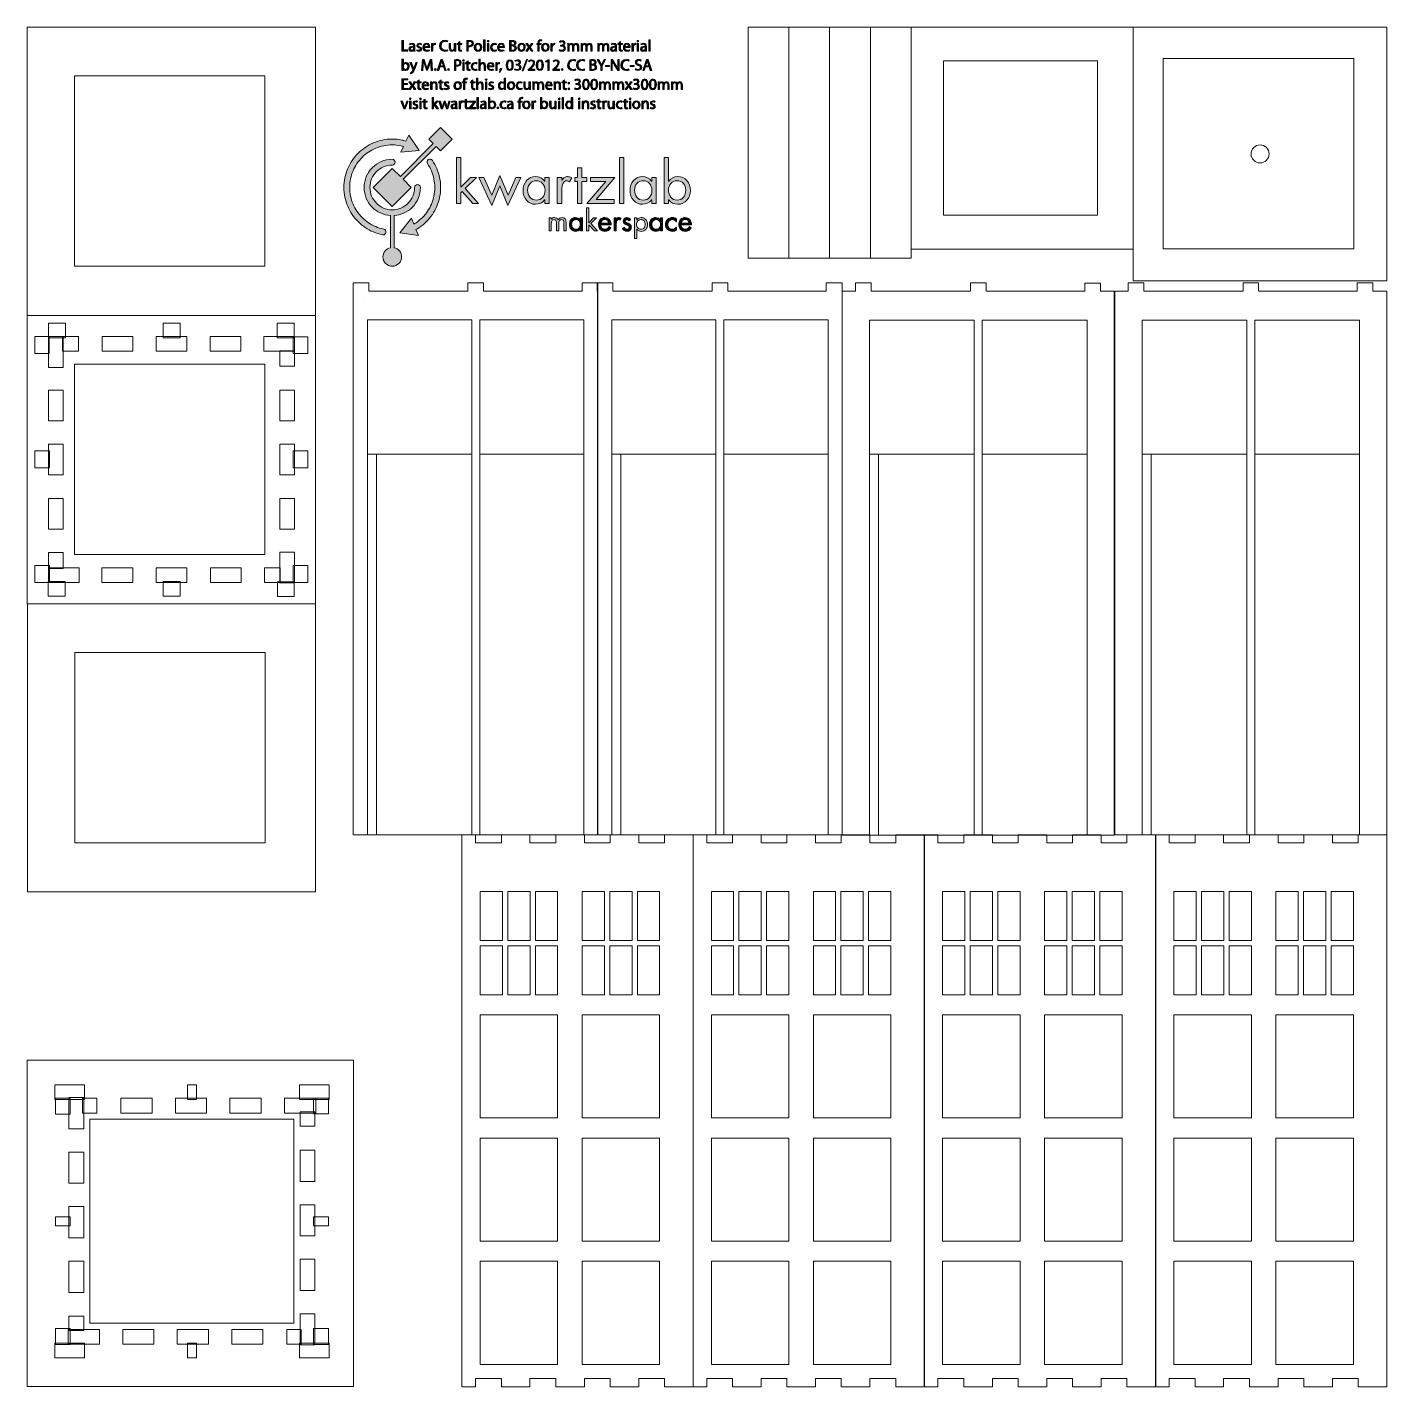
# Model space of a CAD drawing. Header units: inches. Extents: x 108 to 408, y -440 to -140.
import ezdxf

# ---------------------------------------------------------------- set-up
doc = ezdxf.new("R2010")
doc.units = ezdxf.units.IN
doc.header["$MEASUREMENT"] = 0
doc.layers.add('Layer 1', color=7, linetype='Continuous')

# ---------------------------------------------------------------- blocks, each defined once
blk = doc.blocks.new('block 2')
at = {"layer": 'Layer 1', "color": 250, "lineweight": 9}
for points in [[(171.6, -266.9), (108, -266.9), (108, -330.5), (171.6, -330.5), (171.6, -266.9)], [(160.46, -319.65), (118.46, -319.65), (118.46, -277.65), (160.46, -277.65), (160.46, -319.65)]]:
    blk.add_lwpolyline(points, dxfattribs=at)
blk = doc.blocks.new('block 3')
at = {"layer": 'Layer 1', "color": 250, "lineweight": 9}
for points in [[(171.55, -139.7), (107.95, -139.7), (107.95, -203.3), (171.55, -203.3), (171.55, -139.7)], [(160.4, -192.45), (118.4, -192.45), (118.4, -150.45), (160.4, -150.45), (160.4, -192.45)]]:
    blk.add_lwpolyline(points, dxfattribs=at)
blk = doc.blocks.new('block 4')
at = {"layer": 'Layer 1', "color": 250, "lineweight": 9}
for points in [[(351.98, -139.7), (303, -139.7), (303, -188.68), (351.98, -188.68), (351.98, -139.7)], [(344.15, -181.15), (310.14, -181.15), (310.14, -147.13), (344.15, -147.13), (344.15, -181.15)]]:
    blk.add_lwpolyline(points, dxfattribs=at)
blk = doc.blocks.new('block 5')
at = {"layer": 'Layer 1', "color": 250, "lineweight": 9}
for points in [[(407.95, -139.7), (352.02, -139.7), (352.02, -195.63), (407.95, -195.63), (407.95, -139.7)], [(400.64, -188.61), (358.64, -188.61), (358.64, -146.61), (400.64, -146.61), (400.64, -188.61)]]:
    blk.add_lwpolyline(points, dxfattribs=at)
blk.add_open_spline([(381.99, -167.66), (381.99, -168.77), (381.09, -169.66), (379.99, -169.66), (378.88, -169.66), (377.99, -168.77), (377.99, -167.66), (377.99, -166.56), (378.88, -165.66), (379.99, -165.66), (381.09, -165.66), (381.99, -166.56), (381.99, -167.66)], degree=3, knots=[0, 0, 0, 0, 1, 1, 1, 2, 2, 2, 3, 3, 3, 4, 4, 4, 4], dxfattribs=at)
blk = doc.blocks.new('block 6')
at = {"layer": 'Layer 1', "color": 250, "lineweight": 9}
for points in [[(171.55, -203.3), (107.95, -203.3), (107.95, -266.9), (171.55, -266.9), (171.55, -203.3)], [(116.39, -208.27), (112.66, -208.27), (112.66, -205.02), (116.39, -205.02), (116.39, -208.27)], [(141.67, -208.27), (137.94, -208.27), (137.94, -205.02), (141.67, -205.02), (141.67, -208.27)], [(166.84, -208.22), (163.12, -208.22), (163.12, -204.98), (166.84, -204.98), (166.84, -208.22)], [(112.83, -207.98), (112.83, -211.71), (109.63, -211.71), (109.63, -207.98), (112.83, -207.98)], [(115.87, -207.98), (115.87, -214.76), (112.67, -214.76), (112.67, -207.98), (115.87, -207.98)], [(119.29, -211.22), (115.71, -211.22), (115.71, -207.98), (119.29, -207.98), (119.29, -211.22)], [(131.25, -211.22), (124.48, -211.22), (124.48, -207.98), (131.25, -207.98), (131.25, -211.22)], [(143.19, -211.22), (136.42, -211.22), (136.42, -207.98), (143.19, -207.98), (143.19, -211.22)], [(155.12, -211.22), (148.35, -211.22), (148.35, -207.98), (155.12, -207.98), (155.12, -211.22)], [(166.92, -211.22), (160.14, -211.22), (160.14, -207.98), (166.92, -207.98), (166.92, -211.22)], [(169.87, -207.99), (169.87, -211.72), (166.61, -211.72), (166.61, -207.99), (169.87, -207.99)], [(163.67, -214.47), (163.67, -211.08), (166.92, -211.08), (166.92, -214.47), (163.67, -214.47)], [(160.4, -256.05), (118.4, -256.05), (118.4, -214.05), (160.4, -214.05), (160.4, -256.05)], [(115.87, -219.76), (115.87, -226.54), (112.67, -226.54), (112.67, -219.76), (115.87, -219.76)], [(163.67, -226.54), (163.67, -219.77), (166.92, -219.77), (166.92, -226.54), (163.67, -226.54)], [(112.87, -233.18), (112.87, -236.91), (109.67, -236.91), (109.67, -233.18), (112.87, -233.18)], [(115.87, -231.71), (115.87, -238.49), (112.67, -238.49), (112.67, -231.71), (115.87, -231.71)], [(163.67, -238.49), (163.67, -231.71), (166.92, -231.71), (166.92, -238.49), (163.67, -238.49)], [(169.91, -233.19), (169.91, -236.92), (166.66, -236.92), (166.66, -233.19), (169.91, -233.19)], [(115.87, -243.66), (115.87, -250.43), (112.67, -250.43), (112.67, -243.66), (115.87, -243.66)], [(163.67, -250.44), (163.67, -243.66), (166.92, -243.66), (166.92, -250.44), (163.67, -250.44)], [(115.87, -255.63), (115.87, -259.14), (112.67, -259.14), (112.67, -255.63), (115.87, -255.63)], [(163.67, -262.29), (163.67, -255.51), (166.92, -255.51), (166.92, -262.29), (163.67, -262.29)], [(112.87, -258.48), (112.87, -262.21), (109.67, -262.21), (109.67, -258.48), (112.87, -258.48)], [(112.63, -258.98), (119.42, -258.98), (119.42, -262.22), (112.63, -262.22), (112.63, -258.98)], [(124.45, -258.98), (131.24, -258.98), (131.24, -262.22), (124.45, -262.22), (124.45, -258.98)], [(136.41, -258.98), (143.19, -258.98), (143.19, -262.22), (136.41, -262.22), (136.41, -258.98)], [(148.37, -258.98), (155.15, -258.98), (155.15, -262.22), (148.37, -262.22), (148.37, -258.98)], [(160.32, -258.98), (163.8, -258.98), (163.8, -262.22), (160.32, -262.22), (160.32, -258.98)], [(169.91, -258.49), (169.91, -262.22), (166.66, -262.22), (166.66, -258.49), (169.91, -258.49)], [(116.34, -265.22), (112.61, -265.22), (112.61, -261.98), (116.34, -261.98), (116.34, -265.22)], [(141.67, -265.22), (137.93, -265.22), (137.93, -261.98), (141.67, -261.98), (141.67, -265.22)], [(166.89, -265.31), (163.16, -265.31), (163.16, -262.07), (166.89, -262.07), (166.89, -265.31)]]:
    blk.add_lwpolyline(points, dxfattribs=at)
blk = doc.blocks.new('block 7')
at = {"layer": 'Layer 1', "color": 250, "lineweight": 9}
for points in [[(203.89, -319.7), (203.89, -319.7), (203.89, -317.9), (206.89, -317.9), (206.89, -319.7)], [(212.59, -319.7), (212.59, -319.7), (212.59, -317.9), (218.88, -317.9), (218.88, -319.7), (218.88, -319.7)], [(224.59, -319.7), (224.59, -319.7), (224.59, -317.9), (230.89, -317.9), (230.89, -319.7), (230.89, -319.7)], [(236.59, -319.7), (236.59, -319.7), (236.59, -317.9), (242.88, -317.9), (242.88, -319.7), (242.88, -319.7)], [(248.59, -319.7), (248.59, -319.7), (248.59, -317.9), (254.88, -317.9), (254.88, -319.7), (254.88, -319.7)], [(203.89, -319.7), (203.89, -437.9)], [(206.89, -319.7), (212.59, -319.7)], [(218.88, -319.7), (224.59, -319.7)], [(230.89, -319.7), (236.59, -319.7)], [(242.88, -319.7), (248.59, -319.7)], [(254.88, -319.7), (254.88, -437.9)], [(207.91, -330.43), (212.8, -330.43), (212.8, -341.2), (207.91, -341.2), (207.91, -330.43)], [(214, -330.43), (218.9, -330.43), (218.9, -341.2), (214, -341.2), (214, -330.43)], [(220.1, -330.43), (224.99, -330.43), (224.99, -341.2), (220.1, -341.2), (220.1, -330.43)], [(230.42, -330.43), (235.31, -330.43), (235.31, -341.2), (230.42, -341.2), (230.42, -330.43)], [(236.51, -330.43), (241.41, -330.43), (241.41, -341.2), (236.51, -341.2), (236.51, -330.43)], [(242.61, -330.43), (247.5, -330.43), (247.5, -341.2), (242.61, -341.2), (242.61, -330.43)], [(207.91, -342.4), (212.8, -342.4), (212.8, -353.18), (207.91, -353.18), (207.91, -342.4)], [(214, -342.4), (218.9, -342.4), (218.9, -353.18), (214, -353.18), (214, -342.4)], [(220.1, -342.4), (224.99, -342.4), (224.99, -353.18), (220.1, -353.18), (220.1, -342.4)], [(230.42, -342.4), (235.31, -342.4), (235.31, -353.18), (230.42, -353.18), (230.42, -342.4)], [(236.51, -342.4), (241.41, -342.4), (241.41, -353.18), (236.51, -353.18), (236.51, -342.4)], [(242.61, -342.4), (247.5, -342.4), (247.5, -353.18), (242.61, -353.18), (242.61, -342.4)], [(207.91, -357.62), (224.99, -357.62), (224.99, -380.37), (207.91, -380.37), (207.91, -357.62)], [(230.42, -357.62), (247.5, -357.62), (247.5, -380.37), (230.42, -380.37), (230.42, -357.62)], [(207.91, -384.81), (224.99, -384.81), (224.99, -407.56), (207.91, -407.56), (207.91, -384.81)], [(230.42, -384.81), (247.5, -384.81), (247.5, -407.56), (230.42, -407.56), (230.42, -384.81)], [(207.91, -412), (224.99, -412), (224.99, -434.75), (207.91, -434.75), (207.91, -412)], [(230.42, -412), (247.5, -412), (247.5, -434.75), (230.42, -434.75), (230.42, -412)], [(206.89, -437.9), (206.89, -437.9), (206.89, -439.7), (203.89, -439.7), (203.89, -437.9), (203.89, -437.9)], [(206.89, -437.9), (212.59, -437.9)], [(218.88, -437.9), (218.88, -437.9), (218.88, -439.7), (212.59, -439.7), (212.59, -437.9), (212.59, -437.9)], [(218.88, -437.9), (224.59, -437.9)], [(230.89, -437.9), (230.89, -437.9), (230.89, -439.7), (224.59, -439.7), (224.59, -437.9), (224.59, -437.9)], [(230.89, -437.9), (236.59, -437.9)], [(242.88, -437.9), (242.88, -437.9), (242.88, -439.7), (236.59, -439.7), (236.59, -437.9), (236.59, -437.9)], [(242.88, -437.9), (248.59, -437.9)], [(254.88, -437.9), (254.88, -437.9), (254.88, -439.7), (248.59, -439.7), (248.59, -437.9), (248.59, -437.9)]]:
    blk.add_lwpolyline(points, dxfattribs=at)
blk = doc.blocks.new('block 8')
at = {"layer": 'Layer 1', "color": 250, "lineweight": 9}
for points in [[(344.75, -197.97), (347.8, -197.97), (347.8, -317.97), (287.8, -317.97), (287.8, -197.97), (290.75, -197.94)], [(287.8, -197.94), (287.8, -197.94)], [(290.75, -197.94), (290.75, -196.14), (294.2, -196.14), (294.2, -197.94)], [(290.75, -197.94), (290.75, -197.94)], [(293.2, -197.94), (293.2, -197.94)], [(294.2, -197.94), (316, -197.97)], [(316.07, -197.94), (316.07, -196.14), (319.53, -196.14), (319.53, -197.94)], [(319.6, -197.97), (341.3, -197.97)], [(341.3, -197.97), (341.3, -197.97), (341.3, -196.17), (344.75, -196.17), (344.75, -197.97), (344.75, -197.97)], [(316.9, -204.34), (293.8, -204.34), (293.8, -317.97)], [(316.9, -204.34), (316.9, -317.97), (318.7, -317.97), (318.7, -204.34)], [(341.8, -317.97), (341.8, -204.34), (318.7, -204.34)], [(293.8, -233.92), (316.78, -233.92)], [(295.8, -233.92), (295.8, -317.94)], [(341.8, -233.94), (318.7, -233.94)]]:
    blk.add_lwpolyline(points, dxfattribs=at)
blk = doc.blocks.new('block 9')
at = {"layer": 'Layer 1', "color": 250, "lineweight": 9}
for points in [[(179.89, -197.91), (179.89, -197.91), (179.89, -196.11), (183.34, -196.11), (183.34, -197.91), (183.34, -197.91)], [(179.89, -197.89), (179.89, -317.91)], [(183.34, -197.91), (201.49, -197.91), (204.63, -197.91), (205.21, -197.91)], [(205.21, -197.91), (205.21, -197.91), (205.21, -196.11), (208.66, -196.11), (208.66, -197.91), (208.66, -197.91)], [(208.66, -197.91), (230.43, -197.91)], [(230.43, -197.91), (230.43, -197.91), (230.43, -196.11), (233.88, -196.11), (233.88, -197.91), (233.88, -197.91)], [(233.86, -197.89), (233.86, -317.91)], [(182.12, -200.38), (182.12, -200.38)], [(206.04, -204.27), (183.06, -204.29), (183.06, -317.91)], [(206.04, -204.27), (206.04, -317.91), (207.83, -317.91), (207.83, -204.27)], [(230.81, -317.91), (230.81, -204.29), (207.83, -204.27)], [(183.06, -233.89), (206.04, -233.89)], [(185.06, -233.89), (185.06, -317.91)], [(230.81, -233.89), (207.83, -233.89)], [(233.88, -317.91), (179.89, -317.91)]]:
    blk.add_lwpolyline(points, dxfattribs=at)
blk = doc.blocks.new('block 10')
at = {"layer": 'Layer 1', "color": 250, "lineweight": 9}
for points in [[(233.74, -197.91), (233.74, -197.91), (233.74, -196.11), (237.19, -196.11), (237.19, -197.91), (237.19, -197.91)], [(233.74, -197.91), (233.74, -197.91)], [(233.77, -197.86), (233.77, -317.91)], [(233.77, -197.91), (233.77, -197.91)], [(237.19, -197.91), (255.34, -197.91), (258.49, -197.91), (259.06, -197.91)], [(259.06, -197.91), (259.06, -197.91), (259.06, -196.11), (262.52, -196.11), (262.52, -197.91), (262.52, -197.91)], [(262.52, -197.91), (284.28, -197.91)], [(284.28, -197.91), (284.28, -197.91), (284.28, -196.11), (287.74, -196.11), (287.74, -197.91), (287.74, -197.91)], [(287.74, -197.86), (287.74, -317.91)], [(259.9, -204.29), (236.92, -204.29), (236.92, -317.91)], [(259.93, -204.29), (259.93, -317.91), (261.65, -317.91), (261.65, -204.29)], [(284.66, -317.91), (284.66, -204.29), (261.69, -204.29)], [(236.92, -233.89), (259.9, -233.89)], [(238.92, -233.89), (238.92, -317.91)], [(284.66, -233.89), (261.69, -233.89)], [(287.74, -317.91), (233.74, -317.91)]]:
    blk.add_lwpolyline(points, dxfattribs=at)
blk = doc.blocks.new('block 11')
at = {"layer": 'Layer 1', "color": 250, "lineweight": 9}
for points in [[(404.9, -197.94), (407.95, -197.94), (407.95, -317.94), (347.95, -317.94), (347.95, -197.94), (350.9, -197.91)], [(349.75, -197.91), (349.75, -197.91)], [(350.9, -197.91), (350.9, -196.11), (354.35, -196.11), (354.35, -197.91)], [(353.35, -197.91), (353.35, -197.91)], [(354.35, -197.91), (376.15, -197.94)], [(376.22, -197.91), (376.22, -196.11), (379.67, -196.11), (379.67, -197.91)], [(379.75, -197.94), (401.44, -197.94)], [(401.44, -197.94), (401.44, -197.94), (401.44, -196.14), (404.9, -196.14), (404.9, -197.94), (404.9, -197.94)], [(377.05, -204.31), (353.95, -204.31), (353.95, -317.94)], [(377.05, -204.31), (377.05, -317.94), (378.85, -317.94), (378.85, -204.31)], [(401.95, -317.94), (401.95, -204.31), (378.85, -204.31)], [(353.95, -233.92), (376.93, -233.92)], [(355.95, -233.92), (355.95, -317.94)], [(401.95, -233.92), (378.85, -233.92)]]:
    blk.add_lwpolyline(points, dxfattribs=at)
blk = doc.blocks.new('block 12')
at = {"layer": 'Layer 1', "color": 250, "lineweight": 9}
for points in [[(254.88, -319.7), (254.88, -319.7), (254.88, -317.9), (257.88, -317.9), (257.88, -319.7)], [(263.59, -319.7), (263.59, -319.7), (263.59, -317.9), (269.88, -317.9), (269.88, -319.7), (269.88, -319.7)], [(275.59, -319.7), (275.59, -319.7), (275.59, -317.9), (281.89, -317.9), (281.89, -319.7), (281.89, -319.7)], [(287.59, -319.7), (287.59, -319.7), (287.59, -317.9), (293.88, -317.9), (293.88, -319.7), (293.88, -319.7)], [(299.59, -319.7), (299.59, -319.7), (299.59, -317.9), (305.88, -317.9), (305.88, -319.7), (305.88, -319.7)], [(254.88, -319.7), (254.88, -437.9)], [(257.88, -319.7), (263.59, -319.7)], [(269.88, -319.7), (275.59, -319.7)], [(281.89, -319.7), (287.59, -319.7)], [(293.88, -319.7), (299.59, -319.7)], [(305.88, -319.7), (305.88, -437.9)], [(258.91, -330.43), (263.8, -330.43), (263.8, -341.2), (258.91, -341.2), (258.91, -330.43)], [(265, -330.43), (269.9, -330.43), (269.9, -341.2), (265, -341.2), (265, -330.43)], [(271.1, -330.43), (275.99, -330.43), (275.99, -341.2), (271.1, -341.2), (271.1, -330.43)], [(281.42, -330.43), (286.31, -330.43), (286.31, -341.2), (281.42, -341.2), (281.42, -330.43)], [(287.51, -330.43), (292.41, -330.43), (292.41, -341.2), (287.51, -341.2), (287.51, -330.43)], [(293.61, -330.43), (298.5, -330.43), (298.5, -341.2), (293.61, -341.2), (293.61, -330.43)], [(258.91, -342.4), (263.8, -342.4), (263.8, -353.18), (258.91, -353.18), (258.91, -342.4)], [(265, -342.4), (269.9, -342.4), (269.9, -353.18), (265, -353.18), (265, -342.4)], [(271.1, -342.4), (275.99, -342.4), (275.99, -353.18), (271.1, -353.18), (271.1, -342.4)], [(281.42, -342.4), (286.31, -342.4), (286.31, -353.18), (281.42, -353.18), (281.42, -342.4)], [(287.51, -342.4), (292.41, -342.4), (292.41, -353.18), (287.51, -353.18), (287.51, -342.4)], [(293.61, -342.4), (298.5, -342.4), (298.5, -353.18), (293.61, -353.18), (293.61, -342.4)], [(258.91, -357.62), (275.99, -357.62), (275.99, -380.37), (258.91, -380.37), (258.91, -357.62)], [(281.42, -357.62), (298.5, -357.62), (298.5, -380.37), (281.42, -380.37), (281.42, -357.62)], [(258.91, -384.81), (275.99, -384.81), (275.99, -407.56), (258.91, -407.56), (258.91, -384.81)], [(281.42, -384.81), (298.5, -384.81), (298.5, -407.56), (281.42, -407.56), (281.42, -384.81)], [(258.91, -412), (275.99, -412), (275.99, -434.75), (258.91, -434.75), (258.91, -412)], [(281.42, -412), (298.5, -412), (298.5, -434.75), (281.42, -434.75), (281.42, -412)], [(257.88, -437.9), (257.88, -437.9), (257.88, -439.7), (254.88, -439.7), (254.88, -437.9), (254.88, -437.9)], [(257.88, -437.9), (263.59, -437.9)], [(269.88, -437.9), (269.88, -437.9), (269.88, -439.7), (263.59, -439.7), (263.59, -437.9), (263.59, -437.9)], [(269.88, -437.9), (275.59, -437.9)], [(281.89, -437.9), (281.89, -437.9), (281.89, -439.7), (275.59, -439.7), (275.59, -437.9), (275.59, -437.9)], [(281.89, -437.9), (287.59, -437.9)], [(293.88, -437.9), (293.88, -437.9), (293.88, -439.7), (287.59, -439.7), (287.59, -437.9), (287.59, -437.9)], [(293.88, -437.9), (299.59, -437.9)], [(305.88, -437.9), (305.88, -437.9), (305.88, -439.7), (299.59, -439.7), (299.59, -437.9), (299.59, -437.9)]]:
    blk.add_lwpolyline(points, dxfattribs=at)
blk = doc.blocks.new('block 13')
at = {"layer": 'Layer 1', "color": 250, "lineweight": 9}
for points in [[(305.91, -319.7), (305.91, -319.7), (305.91, -317.9), (308.91, -317.9), (308.91, -319.7)], [(314.62, -319.7), (314.62, -319.7), (314.62, -317.9), (320.91, -317.9), (320.91, -319.7), (320.91, -319.7)], [(326.62, -319.7), (326.62, -319.7), (326.62, -317.9), (332.91, -317.9), (332.91, -319.7), (332.91, -319.7)], [(338.62, -319.7), (338.62, -319.7), (338.62, -317.9), (344.91, -317.9), (344.91, -319.7), (344.91, -319.7)], [(350.62, -319.7), (350.62, -319.7), (350.62, -317.9), (356.91, -317.9), (356.91, -319.7), (356.91, -319.7)], [(305.91, -319.7), (305.91, -437.9)], [(308.91, -319.7), (314.62, -319.7)], [(320.91, -319.7), (326.62, -319.7)], [(332.91, -319.7), (338.62, -319.7)], [(344.91, -319.7), (350.62, -319.7)], [(356.91, -319.7), (356.91, -437.9)], [(309.94, -330.43), (314.83, -330.43), (314.83, -341.2), (309.94, -341.2), (309.94, -330.43)], [(316.03, -330.43), (320.93, -330.43), (320.93, -341.2), (316.03, -341.2), (316.03, -330.43)], [(322.13, -330.43), (327.02, -330.43), (327.02, -341.2), (322.13, -341.2), (322.13, -330.43)], [(332.45, -330.43), (337.34, -330.43), (337.34, -341.2), (332.45, -341.2), (332.45, -330.43)], [(338.54, -330.43), (343.44, -330.43), (343.44, -341.2), (338.54, -341.2), (338.54, -330.43)], [(344.64, -330.43), (349.53, -330.43), (349.53, -341.2), (344.64, -341.2), (344.64, -330.43)], [(309.94, -342.4), (314.83, -342.4), (314.83, -353.18), (309.94, -353.18), (309.94, -342.4)], [(316.03, -342.4), (320.93, -342.4), (320.93, -353.18), (316.03, -353.18), (316.03, -342.4)], [(322.13, -342.4), (327.02, -342.4), (327.02, -353.18), (322.13, -353.18), (322.13, -342.4)], [(332.45, -342.4), (337.34, -342.4), (337.34, -353.18), (332.45, -353.18), (332.45, -342.4)], [(338.54, -342.4), (343.44, -342.4), (343.44, -353.18), (338.54, -353.18), (338.54, -342.4)], [(344.64, -342.4), (349.53, -342.4), (349.53, -353.18), (344.64, -353.18), (344.64, -342.4)], [(309.94, -357.62), (327.02, -357.62), (327.02, -380.37), (309.94, -380.37), (309.94, -357.62)], [(332.45, -357.62), (349.53, -357.62), (349.53, -380.37), (332.45, -380.37), (332.45, -357.62)], [(309.94, -384.81), (327.02, -384.81), (327.02, -407.56), (309.94, -407.56), (309.94, -384.81)], [(332.45, -384.81), (349.53, -384.81), (349.53, -407.56), (332.45, -407.56), (332.45, -384.81)], [(309.94, -412), (327.02, -412), (327.02, -434.75), (309.94, -434.75), (309.94, -412)], [(332.45, -412), (349.53, -412), (349.53, -434.75), (332.45, -434.75), (332.45, -412)], [(308.91, -437.9), (308.91, -437.9), (308.91, -439.7), (305.91, -439.7), (305.91, -437.9), (305.91, -437.9)], [(308.91, -437.9), (314.62, -437.9)], [(320.91, -437.9), (320.91, -437.9), (320.91, -439.7), (314.62, -439.7), (314.62, -437.9), (314.62, -437.9)], [(320.91, -437.9), (326.62, -437.9)], [(332.91, -437.9), (332.91, -437.9), (332.91, -439.7), (326.62, -439.7), (326.62, -437.9), (326.62, -437.9)], [(332.91, -437.9), (338.62, -437.9)], [(344.91, -437.9), (344.91, -437.9), (344.91, -439.7), (338.62, -439.7), (338.62, -437.9), (338.62, -437.9)], [(344.91, -437.9), (350.62, -437.9)], [(356.91, -437.9), (356.91, -437.9), (356.91, -439.7), (350.62, -439.7), (350.62, -437.9), (350.62, -437.9)]]:
    blk.add_lwpolyline(points, dxfattribs=at)
blk = doc.blocks.new('block 14')
at = {"layer": 'Layer 1', "color": 250, "lineweight": 9}
for points in [[(356.95, -319.7), (356.95, -319.7), (356.95, -317.9), (359.95, -317.9), (359.95, -319.7)], [(365.66, -319.7), (365.66, -319.7), (365.66, -317.9), (371.95, -317.9), (371.95, -319.7), (371.95, -319.7)], [(377.66, -319.7), (377.66, -319.7), (377.66, -317.9), (383.95, -317.9), (383.95, -319.7), (383.95, -319.7)], [(389.66, -319.7), (389.66, -319.7), (389.66, -317.9), (395.95, -317.9), (395.95, -319.7), (395.95, -319.7)], [(401.66, -319.7), (401.66, -319.7), (401.66, -317.9), (407.95, -317.9), (407.95, -319.7), (407.95, -319.7)], [(356.95, -319.7), (356.95, -437.9)], [(359.95, -319.7), (365.66, -319.7)], [(371.95, -319.7), (377.66, -319.7)], [(383.95, -319.7), (389.66, -319.7)], [(395.95, -319.7), (401.66, -319.7)], [(407.95, -319.7), (407.95, -437.9)], [(360.97, -330.43), (365.87, -330.43), (365.87, -341.2), (360.97, -341.2), (360.97, -330.43)], [(367.07, -330.43), (371.96, -330.43), (371.96, -341.2), (367.07, -341.2), (367.07, -330.43)], [(373.17, -330.43), (378.06, -330.43), (378.06, -341.2), (373.17, -341.2), (373.17, -330.43)], [(383.48, -330.43), (388.38, -330.43), (388.38, -341.2), (383.48, -341.2), (383.48, -330.43)], [(389.58, -330.43), (394.47, -330.43), (394.47, -341.2), (389.58, -341.2), (389.58, -330.43)], [(395.67, -330.43), (400.57, -330.43), (400.57, -341.2), (395.67, -341.2), (395.67, -330.43)], [(360.97, -342.4), (365.87, -342.4), (365.87, -353.18), (360.97, -353.18), (360.97, -342.4)], [(367.07, -342.4), (371.96, -342.4), (371.96, -353.18), (367.07, -353.18), (367.07, -342.4)], [(373.17, -342.4), (378.06, -342.4), (378.06, -353.18), (373.17, -353.18), (373.17, -342.4)], [(383.48, -342.4), (388.38, -342.4), (388.38, -353.18), (383.48, -353.18), (383.48, -342.4)], [(389.58, -342.4), (394.47, -342.4), (394.47, -353.18), (389.58, -353.18), (389.58, -342.4)], [(395.67, -342.4), (400.57, -342.4), (400.57, -353.18), (395.67, -353.18), (395.67, -342.4)], [(360.97, -357.62), (378.06, -357.62), (378.06, -380.37), (360.97, -380.37), (360.97, -357.62)], [(383.48, -357.62), (400.57, -357.62), (400.57, -380.37), (383.48, -380.37), (383.48, -357.62)], [(360.97, -384.81), (378.06, -384.81), (378.06, -407.56), (360.97, -407.56), (360.97, -384.81)], [(383.48, -384.81), (400.57, -384.81), (400.57, -407.56), (383.48, -407.56), (383.48, -384.81)], [(360.97, -412), (378.06, -412), (378.06, -434.75), (360.97, -434.75), (360.97, -412)], [(383.48, -412), (400.57, -412), (400.57, -434.75), (383.48, -434.75), (383.48, -412)], [(359.95, -437.9), (359.95, -437.9), (359.95, -439.7), (356.95, -439.7), (356.95, -437.9), (356.95, -437.9)], [(359.95, -437.9), (365.66, -437.9)], [(371.95, -437.9), (371.95, -437.9), (371.95, -439.7), (365.66, -439.7), (365.66, -437.9), (365.66, -437.9)], [(371.95, -437.9), (377.66, -437.9)], [(383.95, -437.9), (383.95, -437.9), (383.95, -439.7), (377.66, -439.7), (377.66, -437.9), (377.66, -437.9)], [(383.95, -437.9), (389.66, -437.9)], [(395.95, -437.9), (395.95, -437.9), (395.95, -439.7), (389.66, -439.7), (389.66, -437.9), (389.66, -437.9)], [(395.95, -437.9), (401.66, -437.9)], [(407.95, -437.9), (407.95, -437.9), (407.95, -439.7), (401.66, -439.7), (401.66, -437.9), (401.66, -437.9)]]:
    blk.add_lwpolyline(points, dxfattribs=at)
blk = doc.blocks.new('block 15')
at = {"layer": 'Layer 1'}
h = blk.add_hatch(color=250, dxfattribs=at)
h.dxf.hatch_style = 2
h.paths.add_polyline_path([(190.65, -142.62), (190.96, -142.62), (190.96, -144.73), (191.97, -144.73), (191.97, -144.99), (190.65, -144.99)])
h = blk.add_hatch(color=250, dxfattribs=at)
h.dxf.hatch_style = 2
edge = h.paths.add_edge_path()
edge.add_spline(control_points=[(193.5, -144.58), (193.5, -144.73), (193.51, -144.88), (193.53, -144.99), (193.53, -144.99), (193.25, -144.99), (193.25, -144.99), (193.25, -144.99), (193.23, -144.78), (193.23, -144.78), (193.23, -144.78), (193.21, -144.78), (193.21, -144.78), (193.12, -144.91), (192.94, -145.03), (192.69, -145.03), (192.35, -145.03), (192.17, -144.79), (192.17, -144.54), (192.17, -144.13), (192.54, -143.9), (193.2, -143.91), (193.2, -143.91), (193.2, -143.87), (193.2, -143.87), (193.2, -143.73), (193.16, -143.48), (192.81, -143.48), (192.65, -143.48), (192.48, -143.52), (192.36, -143.61), (192.36, -143.61), (192.29, -143.4), (192.29, -143.4), (192.43, -143.31), (192.64, -143.25), (192.86, -143.25), (193.38, -143.25), (193.5, -143.61), (193.5, -143.94), (193.5, -143.94), (193.5, -144.58), (193.5, -144.58)], knot_values=[0, 0, 0, 0, 1, 1, 1, 2, 2, 2, 3, 3, 3, 4, 4, 4, 5, 5, 5, 6, 6, 6, 7, 7, 7, 8, 8, 8, 9, 9, 9, 10, 10, 10, 11, 11, 11, 12, 12, 12, 13, 13, 13, 14, 14, 14, 14], degree=3, periodic=1)
edge = h.paths.add_edge_path()
edge.add_spline(control_points=[(193.2, -144.12), (192.87, -144.11), (192.48, -144.17), (192.48, -144.51), (192.48, -144.71), (192.62, -144.8), (192.77, -144.8), (193, -144.8), (193.14, -144.66), (193.19, -144.52), (193.2, -144.48), (193.2, -144.45), (193.2, -144.42), (193.2, -144.42), (193.2, -144.12), (193.2, -144.12)], knot_values=[0, 0, 0, 0, 1, 1, 1, 2, 2, 2, 3, 3, 3, 4, 4, 4, 5, 5, 5, 5], degree=3, periodic=1)
h = blk.add_hatch(color=250, dxfattribs=at)
h.dxf.hatch_style = 2
edge = h.paths.add_edge_path()
edge.add_spline(control_points=[(193.96, -144.68), (194.06, -144.73), (194.22, -144.8), (194.38, -144.8), (194.6, -144.8), (194.7, -144.69), (194.7, -144.54), (194.7, -144.4), (194.62, -144.32), (194.39, -144.23), (194.08, -144.12), (193.93, -143.96), (193.93, -143.75), (193.93, -143.48), (194.16, -143.25), (194.52, -143.25), (194.7, -143.25), (194.85, -143.3), (194.94, -143.36), (194.94, -143.36), (194.87, -143.58), (194.87, -143.58), (194.8, -143.54), (194.68, -143.48), (194.52, -143.48), (194.33, -143.48), (194.23, -143.58), (194.23, -143.71), (194.23, -143.85), (194.33, -143.92), (194.56, -144), (194.85, -144.11), (195, -144.26), (195, -144.52), (195, -144.82), (194.77, -145.03), (194.37, -145.03), (194.18, -145.03), (194.01, -144.98), (193.89, -144.91), (193.89, -144.91), (193.96, -144.68), (193.96, -144.68)], knot_values=[0, 0, 0, 0, 1, 1, 1, 2, 2, 2, 3, 3, 3, 4, 4, 4, 5, 5, 5, 6, 6, 6, 7, 7, 7, 8, 8, 8, 9, 9, 9, 10, 10, 10, 11, 11, 11, 12, 12, 12, 13, 13, 13, 14, 14, 14, 14], degree=3, periodic=1)
h = blk.add_hatch(color=250, dxfattribs=at)
h.dxf.hatch_style = 2
edge = h.paths.add_edge_path()
edge.add_spline(control_points=[(195.58, -144.19), (195.58, -144.61), (195.85, -144.79), (196.16, -144.79), (196.38, -144.79), (196.52, -144.75), (196.63, -144.7), (196.63, -144.7), (196.69, -144.92), (196.69, -144.92), (196.58, -144.97), (196.39, -145.03), (196.12, -145.03), (195.59, -145.03), (195.28, -144.68), (195.28, -144.17), (195.28, -143.65), (195.58, -143.25), (196.08, -143.25), (196.64, -143.25), (196.78, -143.74), (196.78, -144.05), (196.78, -144.11), (196.78, -144.16), (196.77, -144.19), (196.77, -144.19), (195.58, -144.19), (195.58, -144.19)], knot_values=[0, 0, 0, 0, 1, 1, 1, 2, 2, 2, 3, 3, 3, 4, 4, 4, 5, 5, 5, 6, 6, 6, 7, 7, 7, 8, 8, 8, 9, 9, 9, 9], degree=3, periodic=1)
edge = h.paths.add_edge_path()
edge.add_spline(control_points=[(196.48, -143.97), (196.49, -143.78), (196.4, -143.47), (196.05, -143.47), (195.74, -143.47), (195.6, -143.76), (195.58, -143.97), (195.58, -143.97), (196.48, -143.97), (196.48, -143.97)], knot_values=[0, 0, 0, 0, 1, 1, 1, 2, 2, 2, 3, 3, 3, 3], degree=3, periodic=1)
h = blk.add_hatch(color=250, dxfattribs=at)
h.dxf.hatch_style = 2
edge = h.paths.add_edge_path()
edge.add_spline(control_points=[(197.17, -143.82), (197.17, -143.62), (197.17, -143.44), (197.16, -143.29), (197.16, -143.29), (197.43, -143.29), (197.43, -143.29), (197.43, -143.29), (197.44, -143.62), (197.44, -143.62), (197.44, -143.62), (197.45, -143.62), (197.45, -143.62), (197.53, -143.39), (197.72, -143.25), (197.93, -143.25), (197.96, -143.25), (197.98, -143.25), (198.01, -143.26), (198.01, -143.26), (198.01, -143.55), (198.01, -143.55), (197.98, -143.54), (197.95, -143.54), (197.91, -143.54), (197.69, -143.54), (197.53, -143.7), (197.49, -143.94), (197.48, -143.98), (197.48, -144.03), (197.48, -144.08), (197.48, -144.08), (197.48, -144.99), (197.48, -144.99), (197.48, -144.99), (197.17, -144.99), (197.17, -144.99), (197.17, -144.99), (197.17, -143.82), (197.17, -143.82)], knot_values=[0, 0, 0, 0, 1, 1, 1, 2, 2, 2, 3, 3, 3, 4, 4, 4, 5, 5, 5, 6, 6, 6, 7, 7, 7, 8, 8, 8, 9, 9, 9, 10, 10, 10, 11, 11, 11, 12, 12, 12, 13, 13, 13, 13], degree=3, periodic=1)
h = blk.add_hatch(color=250, dxfattribs=at)
h.dxf.hatch_style = 2
edge = h.paths.add_edge_path()
edge.add_spline(control_points=[(200.74, -144.92), (200.63, -144.97), (200.4, -145.03), (200.11, -145.03), (199.44, -145.03), (198.94, -144.61), (198.94, -143.82), (198.94, -143.08), (199.44, -142.58), (200.18, -142.58), (200.47, -142.58), (200.66, -142.64), (200.75, -142.68), (200.75, -142.68), (200.67, -142.93), (200.67, -142.93), (200.56, -142.88), (200.39, -142.83), (200.19, -142.83), (199.64, -142.83), (199.27, -143.19), (199.27, -143.81), (199.27, -144.4), (199.6, -144.77), (200.17, -144.77), (200.37, -144.77), (200.56, -144.73), (200.68, -144.67), (200.68, -144.67), (200.74, -144.92), (200.74, -144.92)], knot_values=[0, 0, 0, 0, 1, 1, 1, 2, 2, 2, 3, 3, 3, 4, 4, 4, 5, 5, 5, 6, 6, 6, 7, 7, 7, 8, 8, 8, 9, 9, 9, 10, 10, 10, 10], degree=3, periodic=1)
h = blk.add_hatch(color=250, dxfattribs=at)
h.dxf.hatch_style = 2
edge = h.paths.add_edge_path()
edge.add_spline(control_points=[(202.5, -144.52), (202.5, -144.7), (202.51, -144.86), (202.52, -144.99), (202.52, -144.99), (202.24, -144.99), (202.24, -144.99), (202.24, -144.99), (202.22, -144.71), (202.22, -144.71), (202.22, -144.71), (202.22, -144.71), (202.22, -144.71), (202.14, -144.85), (201.96, -145.03), (201.65, -145.03), (201.39, -145.03), (201.06, -144.88), (201.06, -144.28), (201.06, -144.28), (201.06, -143.29), (201.06, -143.29), (201.06, -143.29), (201.37, -143.29), (201.37, -143.29), (201.37, -143.29), (201.37, -144.23), (201.37, -144.23), (201.37, -144.55), (201.48, -144.77), (201.76, -144.77), (201.96, -144.77), (202.11, -144.63), (202.16, -144.49), (202.18, -144.45), (202.19, -144.39), (202.19, -144.33), (202.19, -144.33), (202.19, -143.29), (202.19, -143.29), (202.19, -143.29), (202.5, -143.29), (202.5, -143.29), (202.5, -143.29), (202.5, -144.52), (202.5, -144.52)], knot_values=[0, 0, 0, 0, 1, 1, 1, 2, 2, 2, 3, 3, 3, 4, 4, 4, 5, 5, 5, 6, 6, 6, 7, 7, 7, 8, 8, 8, 9, 9, 9, 10, 10, 10, 11, 11, 11, 12, 12, 12, 13, 13, 13, 14, 14, 14, 15, 15, 15, 15], degree=3, periodic=1)
h = blk.add_hatch(color=250, dxfattribs=at)
h.dxf.hatch_style = 2
edge = h.paths.add_edge_path()
edge.add_spline(control_points=[(203.39, -142.88), (203.39, -142.88), (203.39, -143.29), (203.39, -143.29), (203.39, -143.29), (203.84, -143.29), (203.84, -143.29), (203.84, -143.29), (203.84, -143.52), (203.84, -143.52), (203.84, -143.52), (203.39, -143.52), (203.39, -143.52), (203.39, -143.52), (203.39, -144.44), (203.39, -144.44), (203.39, -144.65), (203.45, -144.77), (203.63, -144.77), (203.71, -144.77), (203.76, -144.77), (203.81, -144.75), (203.81, -144.75), (203.82, -144.99), (203.82, -144.99), (203.76, -145.01), (203.66, -145.03), (203.54, -145.03), (203.4, -145.03), (203.28, -144.98), (203.21, -144.9), (203.12, -144.81), (203.09, -144.65), (203.09, -144.45), (203.09, -144.45), (203.09, -143.52), (203.09, -143.52), (203.09, -143.52), (202.82, -143.52), (202.82, -143.52), (202.82, -143.52), (202.82, -143.29), (202.82, -143.29), (202.82, -143.29), (203.09, -143.29), (203.09, -143.29), (203.09, -143.29), (203.09, -142.97), (203.09, -142.97), (203.09, -142.97), (203.39, -142.88), (203.39, -142.88)], knot_values=[0, 0, 0, 0, 1, 1, 1, 2, 2, 2, 3, 3, 3, 4, 4, 4, 5, 5, 5, 6, 6, 6, 7, 7, 7, 8, 8, 8, 9, 9, 9, 10, 10, 10, 11, 11, 11, 12, 12, 12, 13, 13, 13, 14, 14, 14, 15, 15, 15, 16, 16, 16, 17, 17, 17, 17], degree=3, periodic=1)
h = blk.add_hatch(color=250, dxfattribs=at)
h.dxf.hatch_style = 2
edge = h.paths.add_edge_path()
edge.add_spline(control_points=[(204.95, -142.64), (205.09, -142.62), (205.29, -142.6), (205.53, -142.6), (205.84, -142.6), (206.06, -142.67), (206.2, -142.8), (206.33, -142.91), (206.41, -143.08), (206.41, -143.29), (206.41, -143.51), (206.34, -143.68), (206.22, -143.8), (206.06, -143.97), (205.8, -144.06), (205.5, -144.06), (205.41, -144.06), (205.32, -144.06), (205.25, -144.04), (205.25, -144.04), (205.25, -144.99), (205.25, -144.99), (205.25, -144.99), (204.95, -144.99), (204.95, -144.99), (204.95, -144.99), (204.95, -142.64), (204.95, -142.64)], knot_values=[0, 0, 0, 0, 1, 1, 1, 2, 2, 2, 3, 3, 3, 4, 4, 4, 5, 5, 5, 6, 6, 6, 7, 7, 7, 8, 8, 8, 9, 9, 9, 9], degree=3, periodic=1)
edge = h.paths.add_edge_path()
edge.add_spline(control_points=[(205.25, -143.79), (205.32, -143.81), (205.4, -143.81), (205.51, -143.81), (205.88, -143.81), (206.1, -143.63), (206.1, -143.31), (206.1, -142.99), (205.88, -142.84), (205.54, -142.84), (205.41, -142.84), (205.3, -142.85), (205.25, -142.87), (205.25, -142.87), (205.25, -143.79), (205.25, -143.79)], knot_values=[0, 0, 0, 0, 1, 1, 1, 2, 2, 2, 3, 3, 3, 4, 4, 4, 5, 5, 5, 5], degree=3, periodic=1)
h = blk.add_hatch(color=250, dxfattribs=at)
h.dxf.hatch_style = 2
edge = h.paths.add_edge_path()
edge.add_spline(control_points=[(208.27, -144.12), (208.27, -144.76), (207.83, -145.03), (207.42, -145.03), (206.96, -145.03), (206.6, -144.69), (206.6, -144.15), (206.6, -143.58), (206.98, -143.25), (207.45, -143.25), (207.94, -143.25), (208.27, -143.61), (208.27, -144.12)], knot_values=[0, 0, 0, 0, 1, 1, 1, 2, 2, 2, 3, 3, 3, 4, 4, 4, 4], degree=3, periodic=1)
edge = h.paths.add_edge_path()
edge.add_spline(control_points=[(206.92, -144.14), (206.92, -144.52), (207.13, -144.8), (207.43, -144.8), (207.73, -144.8), (207.95, -144.52), (207.95, -144.13), (207.95, -143.85), (207.81, -143.48), (207.44, -143.48), (207.08, -143.48), (206.92, -143.82), (206.92, -144.14)], knot_values=[0, 0, 0, 0, 1, 1, 1, 2, 2, 2, 3, 3, 3, 4, 4, 4, 4], degree=3, periodic=1)
h = blk.add_hatch(color=250, dxfattribs=at)
h.dxf.hatch_style = 2
h.paths.add_polyline_path([(208.66, -142.49), (208.97, -142.49), (208.97, -144.99), (208.66, -144.99)])
h = blk.add_hatch(color=250, dxfattribs=at)
h.dxf.hatch_style = 2
edge = h.paths.add_edge_path()
edge.add_spline(control_points=[(209.84, -142.81), (209.84, -142.91), (209.76, -143), (209.64, -143), (209.53, -143), (209.45, -142.91), (209.45, -142.81), (209.45, -142.7), (209.53, -142.61), (209.65, -142.61), (209.76, -142.61), (209.84, -142.7), (209.84, -142.81)], knot_values=[0, 0, 0, 0, 1, 1, 1, 2, 2, 2, 3, 3, 3, 4, 4, 4, 4], degree=3, periodic=1)
h.paths.add_polyline_path([(209.49, -144.99), (209.49, -143.29), (209.8, -143.29), (209.8, -144.99)])
h = blk.add_hatch(color=250, dxfattribs=at)
h.dxf.hatch_style = 2
edge = h.paths.add_edge_path()
edge.add_spline(control_points=[(211.53, -144.93), (211.45, -144.97), (211.27, -145.03), (211.04, -145.03), (210.53, -145.03), (210.19, -144.68), (210.19, -144.16), (210.19, -143.63), (210.55, -143.25), (211.11, -143.25), (211.29, -143.25), (211.46, -143.3), (211.54, -143.34), (211.54, -143.34), (211.47, -143.58), (211.47, -143.58), (211.4, -143.54), (211.28, -143.5), (211.11, -143.5), (210.72, -143.5), (210.51, -143.79), (210.51, -144.14), (210.51, -144.54), (210.76, -144.78), (211.1, -144.78), (211.28, -144.78), (211.39, -144.74), (211.48, -144.7), (211.48, -144.7), (211.53, -144.93), (211.53, -144.93)], knot_values=[0, 0, 0, 0, 1, 1, 1, 2, 2, 2, 3, 3, 3, 4, 4, 4, 5, 5, 5, 6, 6, 6, 7, 7, 7, 8, 8, 8, 9, 9, 9, 10, 10, 10, 10], degree=3, periodic=1)
h = blk.add_hatch(color=250, dxfattribs=at)
h.dxf.hatch_style = 2
edge = h.paths.add_edge_path()
edge.add_spline(control_points=[(212.05, -144.19), (212.06, -144.61), (212.32, -144.79), (212.63, -144.79), (212.86, -144.79), (212.99, -144.75), (213.11, -144.7), (213.11, -144.7), (213.16, -144.92), (213.16, -144.92), (213.05, -144.97), (212.86, -145.03), (212.59, -145.03), (212.07, -145.03), (211.75, -144.68), (211.75, -144.17), (211.75, -143.65), (212.06, -143.25), (212.55, -143.25), (213.11, -143.25), (213.26, -143.74), (213.26, -144.05), (213.26, -144.11), (213.26, -144.16), (213.25, -144.19), (213.25, -144.19), (212.05, -144.19), (212.05, -144.19)], knot_values=[0, 0, 0, 0, 1, 1, 1, 2, 2, 2, 3, 3, 3, 4, 4, 4, 5, 5, 5, 6, 6, 6, 7, 7, 7, 8, 8, 8, 9, 9, 9, 9], degree=3, periodic=1)
edge = h.paths.add_edge_path()
edge.add_spline(control_points=[(212.96, -143.97), (212.96, -143.78), (212.88, -143.47), (212.53, -143.47), (212.21, -143.47), (212.08, -143.76), (212.05, -143.97), (212.05, -143.97), (212.96, -143.97), (212.96, -143.97)], knot_values=[0, 0, 0, 0, 1, 1, 1, 2, 2, 2, 3, 3, 3, 3], degree=3, periodic=1)
h = blk.add_hatch(color=250, dxfattribs=at)
h.dxf.hatch_style = 2
edge = h.paths.add_edge_path()
edge.add_spline(control_points=[(214.4, -142.65), (214.54, -142.62), (214.75, -142.6), (214.96, -142.6), (215.27, -142.6), (215.47, -142.65), (215.61, -142.77), (215.74, -142.86), (215.81, -143), (215.81, -143.19), (215.81, -143.42), (215.66, -143.62), (215.41, -143.71), (215.41, -143.71), (215.41, -143.72), (215.41, -143.72), (215.64, -143.78), (215.9, -143.96), (215.9, -144.31), (215.9, -144.52), (215.82, -144.68), (215.7, -144.79), (215.53, -144.94), (215.27, -145.01), (214.88, -145.01), (214.67, -145.01), (214.51, -145), (214.4, -144.98), (214.4, -144.98), (214.4, -142.65), (214.4, -142.65)], knot_values=[0, 0, 0, 0, 1, 1, 1, 2, 2, 2, 3, 3, 3, 4, 4, 4, 5, 5, 5, 6, 6, 6, 7, 7, 7, 8, 8, 8, 9, 9, 9, 10, 10, 10, 10], degree=3, periodic=1)
edge = h.paths.add_edge_path()
edge.add_spline(control_points=[(214.71, -143.62), (214.71, -143.62), (214.99, -143.62), (214.99, -143.62), (215.31, -143.62), (215.5, -143.45), (215.5, -143.22), (215.5, -142.95), (215.29, -142.83), (214.98, -142.83), (214.84, -142.83), (214.76, -142.84), (214.71, -142.86), (214.71, -142.86), (214.71, -143.62), (214.71, -143.62)], knot_values=[0, 0, 0, 0, 1, 1, 1, 2, 2, 2, 3, 3, 3, 4, 4, 4, 5, 5, 5, 5], degree=3, periodic=1)
edge = h.paths.add_edge_path()
edge.add_spline(control_points=[(214.71, -144.76), (214.77, -144.77), (214.86, -144.77), (214.97, -144.77), (215.28, -144.77), (215.58, -144.66), (215.58, -144.31), (215.58, -143.99), (215.3, -143.85), (214.96, -143.85), (214.96, -143.85), (214.71, -143.85), (214.71, -143.85), (214.71, -143.85), (214.71, -144.76), (214.71, -144.76)], knot_values=[0, 0, 0, 0, 1, 1, 1, 2, 2, 2, 3, 3, 3, 4, 4, 4, 5, 5, 5, 5], degree=3, periodic=1)
h = blk.add_hatch(color=250, dxfattribs=at)
h.dxf.hatch_style = 2
edge = h.paths.add_edge_path()
edge.add_spline(control_points=[(217.86, -144.12), (217.86, -144.76), (217.42, -145.03), (217.01, -145.03), (216.55, -145.03), (216.2, -144.69), (216.2, -144.15), (216.2, -143.58), (216.57, -143.25), (217.04, -143.25), (217.53, -143.25), (217.86, -143.61), (217.86, -144.12)], knot_values=[0, 0, 0, 0, 1, 1, 1, 2, 2, 2, 3, 3, 3, 4, 4, 4, 4], degree=3, periodic=1)
edge = h.paths.add_edge_path()
edge.add_spline(control_points=[(216.51, -144.14), (216.51, -144.52), (216.72, -144.8), (217.03, -144.8), (217.32, -144.8), (217.55, -144.52), (217.55, -144.13), (217.55, -143.85), (217.4, -143.48), (217.03, -143.48), (216.67, -143.48), (216.51, -143.82), (216.51, -144.14)], knot_values=[0, 0, 0, 0, 1, 1, 1, 2, 2, 2, 3, 3, 3, 4, 4, 4, 4], degree=3, periodic=1)
h = blk.add_hatch(color=250, dxfattribs=at)
h.dxf.hatch_style = 2
edge = h.paths.add_edge_path()
edge.add_spline(control_points=[(218.35, -143.29), (218.35, -143.29), (218.59, -143.65), (218.59, -143.65), (218.66, -143.75), (218.71, -143.83), (218.77, -143.93), (218.77, -143.93), (218.78, -143.93), (218.78, -143.93), (218.83, -143.83), (218.89, -143.74), (218.95, -143.65), (218.95, -143.65), (219.19, -143.29), (219.19, -143.29), (219.19, -143.29), (219.52, -143.29), (219.52, -143.29), (219.52, -143.29), (218.94, -144.11), (218.94, -144.11), (218.94, -144.11), (219.54, -144.99), (219.54, -144.99), (219.54, -144.99), (219.19, -144.99), (219.19, -144.99), (219.19, -144.99), (218.94, -144.61), (218.94, -144.61), (218.87, -144.51), (218.81, -144.41), (218.75, -144.31), (218.75, -144.31), (218.75, -144.31), (218.75, -144.31), (218.69, -144.41), (218.63, -144.51), (218.57, -144.61), (218.57, -144.61), (218.32, -144.99), (218.32, -144.99), (218.32, -144.99), (217.98, -144.99), (217.98, -144.99), (217.98, -144.99), (218.58, -144.12), (218.58, -144.12), (218.58, -144.12), (218, -143.29), (218, -143.29), (218, -143.29), (218.35, -143.29), (218.35, -143.29)], knot_values=[0, 0, 0, 0, 1, 1, 1, 2, 2, 2, 3, 3, 3, 4, 4, 4, 5, 5, 5, 6, 6, 6, 7, 7, 7, 8, 8, 8, 9, 9, 9, 10, 10, 10, 11, 11, 11, 12, 12, 12, 13, 13, 13, 14, 14, 14, 15, 15, 15, 16, 16, 16, 17, 17, 17, 18, 18, 18, 18], degree=3, periodic=1)
h = blk.add_hatch(color=250, dxfattribs=at)
h.dxf.hatch_style = 2
edge = h.paths.add_edge_path()
edge.add_spline(control_points=[(220.62, -144.99), (220.62, -144.99), (220.62, -143.52), (220.62, -143.52), (220.62, -143.52), (220.38, -143.52), (220.38, -143.52), (220.38, -143.52), (220.38, -143.29), (220.38, -143.29), (220.38, -143.29), (220.62, -143.29), (220.62, -143.29), (220.62, -143.29), (220.62, -143.2), (220.62, -143.2), (220.62, -142.96), (220.68, -142.75), (220.82, -142.61), (220.93, -142.5), (221.09, -142.45), (221.23, -142.45), (221.34, -142.45), (221.44, -142.47), (221.5, -142.5), (221.5, -142.5), (221.45, -142.74), (221.45, -142.74), (221.41, -142.72), (221.35, -142.7), (221.26, -142.7), (220.99, -142.7), (220.93, -142.93), (220.93, -143.19), (220.93, -143.19), (220.93, -143.29), (220.93, -143.29), (220.93, -143.29), (221.34, -143.29), (221.34, -143.29), (221.34, -143.29), (221.34, -143.52), (221.34, -143.52), (221.34, -143.52), (220.93, -143.52), (220.93, -143.52), (220.93, -143.52), (220.93, -144.99), (220.93, -144.99), (220.93, -144.99), (220.62, -144.99), (220.62, -144.99)], knot_values=[0, 0, 0, 0, 1, 1, 1, 2, 2, 2, 3, 3, 3, 4, 4, 4, 5, 5, 5, 6, 6, 6, 7, 7, 7, 8, 8, 8, 9, 9, 9, 10, 10, 10, 11, 11, 11, 12, 12, 12, 13, 13, 13, 14, 14, 14, 15, 15, 15, 16, 16, 16, 17, 17, 17, 17], degree=3, periodic=1)
h = blk.add_hatch(color=250, dxfattribs=at)
h.dxf.hatch_style = 2
edge = h.paths.add_edge_path()
edge.add_spline(control_points=[(223.12, -144.12), (223.12, -144.76), (222.67, -145.03), (222.27, -145.03), (221.81, -145.03), (221.45, -144.69), (221.45, -144.15), (221.45, -143.58), (221.83, -143.25), (222.29, -143.25), (222.78, -143.25), (223.12, -143.61), (223.12, -144.12)], knot_values=[0, 0, 0, 0, 1, 1, 1, 2, 2, 2, 3, 3, 3, 4, 4, 4, 4], degree=3, periodic=1)
edge = h.paths.add_edge_path()
edge.add_spline(control_points=[(221.77, -144.14), (221.77, -144.52), (221.98, -144.8), (222.28, -144.8), (222.58, -144.8), (222.8, -144.52), (222.8, -144.13), (222.8, -143.85), (222.65, -143.48), (222.29, -143.48), (221.92, -143.48), (221.77, -143.82), (221.77, -144.14)], knot_values=[0, 0, 0, 0, 1, 1, 1, 2, 2, 2, 3, 3, 3, 4, 4, 4, 4], degree=3, periodic=1)
h = blk.add_hatch(color=250, dxfattribs=at)
h.dxf.hatch_style = 2
edge = h.paths.add_edge_path()
edge.add_spline(control_points=[(223.51, -143.82), (223.51, -143.62), (223.5, -143.44), (223.49, -143.29), (223.49, -143.29), (223.77, -143.29), (223.77, -143.29), (223.77, -143.29), (223.78, -143.62), (223.78, -143.62), (223.78, -143.62), (223.79, -143.62), (223.79, -143.62), (223.87, -143.39), (224.06, -143.25), (224.27, -143.25), (224.3, -143.25), (224.32, -143.25), (224.35, -143.26), (224.35, -143.26), (224.35, -143.55), (224.35, -143.55), (224.32, -143.54), (224.29, -143.54), (224.24, -143.54), (224.03, -143.54), (223.87, -143.7), (223.83, -143.94), (223.82, -143.98), (223.82, -144.03), (223.82, -144.08), (223.82, -144.08), (223.82, -144.99), (223.82, -144.99), (223.82, -144.99), (223.51, -144.99), (223.51, -144.99), (223.51, -144.99), (223.51, -143.82), (223.51, -143.82)], knot_values=[0, 0, 0, 0, 1, 1, 1, 2, 2, 2, 3, 3, 3, 4, 4, 4, 5, 5, 5, 6, 6, 6, 7, 7, 7, 8, 8, 8, 9, 9, 9, 10, 10, 10, 11, 11, 11, 12, 12, 12, 13, 13, 13, 13], degree=3, periodic=1)
h = blk.add_hatch(color=250, dxfattribs=at)
h.dxf.hatch_style = 2
edge = h.paths.add_edge_path()
edge.add_spline(control_points=[(225.38, -144.64), (225.47, -144.69), (225.67, -144.78), (225.89, -144.78), (226.29, -144.78), (226.41, -144.53), (226.41, -144.34), (226.41, -144.02), (226.12, -143.88), (225.82, -143.88), (225.82, -143.88), (225.65, -143.88), (225.65, -143.88), (225.65, -143.88), (225.65, -143.64), (225.65, -143.64), (225.65, -143.64), (225.82, -143.64), (225.82, -143.64), (226.04, -143.64), (226.33, -143.53), (226.33, -143.26), (226.33, -143.07), (226.21, -142.91), (225.93, -142.91), (225.74, -142.91), (225.57, -142.99), (225.47, -143.06), (225.47, -143.06), (225.38, -142.84), (225.38, -142.84), (225.51, -142.75), (225.74, -142.66), (225.99, -142.66), (226.44, -142.66), (226.64, -142.93), (226.64, -143.21), (226.64, -143.45), (226.5, -143.65), (226.22, -143.75), (226.22, -143.75), (226.22, -143.76), (226.22, -143.76), (226.5, -143.81), (226.73, -144.02), (226.73, -144.34), (226.73, -144.71), (226.44, -145.03), (225.9, -145.03), (225.64, -145.03), (225.41, -144.95), (225.3, -144.88), (225.3, -144.88), (225.38, -144.64), (225.38, -144.64)], knot_values=[0, 0, 0, 0, 1, 1, 1, 2, 2, 2, 3, 3, 3, 4, 4, 4, 5, 5, 5, 6, 6, 6, 7, 7, 7, 8, 8, 8, 9, 9, 9, 10, 10, 10, 11, 11, 11, 12, 12, 12, 13, 13, 13, 14, 14, 14, 15, 15, 15, 16, 16, 16, 17, 17, 17, 18, 18, 18, 18], degree=3, periodic=1)
h = blk.add_hatch(color=250, dxfattribs=at)
h.dxf.hatch_style = 2
edge = h.paths.add_edge_path()
edge.add_spline(control_points=[(227.22, -143.75), (227.22, -143.57), (227.21, -143.43), (227.2, -143.29), (227.2, -143.29), (227.48, -143.29), (227.48, -143.29), (227.48, -143.29), (227.49, -143.56), (227.49, -143.56), (227.49, -143.56), (227.5, -143.56), (227.5, -143.56), (227.6, -143.4), (227.76, -143.25), (228.04, -143.25), (228.27, -143.25), (228.45, -143.39), (228.52, -143.59), (228.52, -143.59), (228.53, -143.59), (228.53, -143.59), (228.58, -143.49), (228.65, -143.42), (228.72, -143.37), (228.82, -143.29), (228.93, -143.25), (229.09, -143.25), (229.32, -143.25), (229.66, -143.4), (229.66, -143.99), (229.66, -143.99), (229.66, -144.99), (229.66, -144.99), (229.66, -144.99), (229.36, -144.99), (229.36, -144.99), (229.36, -144.99), (229.36, -144.03), (229.36, -144.03), (229.36, -143.7), (229.23, -143.5), (228.99, -143.5), (228.81, -143.5), (228.67, -143.63), (228.62, -143.78), (228.6, -143.83), (228.59, -143.88), (228.59, -143.94), (228.59, -143.94), (228.59, -144.99), (228.59, -144.99), (228.59, -144.99), (228.29, -144.99), (228.29, -144.99), (228.29, -144.99), (228.29, -143.97), (228.29, -143.97), (228.29, -143.7), (228.17, -143.5), (227.93, -143.5), (227.74, -143.5), (227.6, -143.66), (227.55, -143.81), (227.53, -143.86), (227.52, -143.91), (227.52, -143.97), (227.52, -143.97), (227.52, -144.99), (227.52, -144.99), (227.52, -144.99), (227.22, -144.99), (227.22, -144.99), (227.22, -144.99), (227.22, -143.75), (227.22, -143.75)], knot_values=[0, 0, 0, 0, 1, 1, 1, 2, 2, 2, 3, 3, 3, 4, 4, 4, 5, 5, 5, 6, 6, 6, 7, 7, 7, 8, 8, 8, 9, 9, 9, 10, 10, 10, 11, 11, 11, 12, 12, 12, 13, 13, 13, 14, 14, 14, 15, 15, 15, 16, 16, 16, 17, 17, 17, 18, 18, 18, 19, 19, 19, 20, 20, 20, 21, 21, 21, 22, 22, 22, 23, 23, 23, 24, 24, 24, 25, 25, 25, 25], degree=3, periodic=1)
h = blk.add_hatch(color=250, dxfattribs=at)
h.dxf.hatch_style = 2
edge = h.paths.add_edge_path()
edge.add_spline(control_points=[(230.16, -143.75), (230.16, -143.57), (230.15, -143.43), (230.15, -143.29), (230.15, -143.29), (230.42, -143.29), (230.42, -143.29), (230.42, -143.29), (230.43, -143.56), (230.43, -143.56), (230.43, -143.56), (230.44, -143.56), (230.44, -143.56), (230.54, -143.4), (230.7, -143.25), (230.98, -143.25), (231.21, -143.25), (231.39, -143.39), (231.46, -143.59), (231.46, -143.59), (231.47, -143.59), (231.47, -143.59), (231.52, -143.49), (231.59, -143.42), (231.66, -143.37), (231.77, -143.29), (231.87, -143.25), (232.04, -143.25), (232.27, -143.25), (232.6, -143.4), (232.6, -143.99), (232.6, -143.99), (232.6, -144.99), (232.6, -144.99), (232.6, -144.99), (232.3, -144.99), (232.3, -144.99), (232.3, -144.99), (232.3, -144.03), (232.3, -144.03), (232.3, -143.7), (232.17, -143.5), (231.93, -143.5), (231.75, -143.5), (231.61, -143.63), (231.56, -143.78), (231.54, -143.83), (231.53, -143.88), (231.53, -143.94), (231.53, -143.94), (231.53, -144.99), (231.53, -144.99), (231.53, -144.99), (231.23, -144.99), (231.23, -144.99), (231.23, -144.99), (231.23, -143.97), (231.23, -143.97), (231.23, -143.7), (231.11, -143.5), (230.87, -143.5), (230.68, -143.5), (230.54, -143.66), (230.49, -143.81), (230.47, -143.86), (230.46, -143.91), (230.46, -143.97), (230.46, -143.97), (230.46, -144.99), (230.46, -144.99), (230.46, -144.99), (230.16, -144.99), (230.16, -144.99), (230.16, -144.99), (230.16, -143.75), (230.16, -143.75)], knot_values=[0, 0, 0, 0, 1, 1, 1, 2, 2, 2, 3, 3, 3, 4, 4, 4, 5, 5, 5, 6, 6, 6, 7, 7, 7, 8, 8, 8, 9, 9, 9, 10, 10, 10, 11, 11, 11, 12, 12, 12, 13, 13, 13, 14, 14, 14, 15, 15, 15, 16, 16, 16, 17, 17, 17, 18, 18, 18, 19, 19, 19, 20, 20, 20, 21, 21, 21, 22, 22, 22, 23, 23, 23, 24, 24, 24, 25, 25, 25, 25], degree=3, periodic=1)
h = blk.add_hatch(color=250, dxfattribs=at)
h.dxf.hatch_style = 2
edge = h.paths.add_edge_path()
edge.add_spline(control_points=[(233.85, -143.75), (233.85, -143.57), (233.84, -143.43), (233.84, -143.29), (233.84, -143.29), (234.11, -143.29), (234.11, -143.29), (234.11, -143.29), (234.12, -143.56), (234.12, -143.56), (234.12, -143.56), (234.13, -143.56), (234.13, -143.56), (234.23, -143.4), (234.39, -143.25), (234.67, -143.25), (234.9, -143.25), (235.08, -143.39), (235.15, -143.59), (235.15, -143.59), (235.16, -143.59), (235.16, -143.59), (235.21, -143.49), (235.28, -143.42), (235.35, -143.37), (235.46, -143.29), (235.56, -143.25), (235.73, -143.25), (235.96, -143.25), (236.29, -143.4), (236.29, -143.99), (236.29, -143.99), (236.29, -144.99), (236.29, -144.99), (236.29, -144.99), (235.99, -144.99), (235.99, -144.99), (235.99, -144.99), (235.99, -144.03), (235.99, -144.03), (235.99, -143.7), (235.86, -143.5), (235.62, -143.5), (235.44, -143.5), (235.3, -143.63), (235.25, -143.78), (235.23, -143.83), (235.22, -143.88), (235.22, -143.94), (235.22, -143.94), (235.22, -144.99), (235.22, -144.99), (235.22, -144.99), (234.92, -144.99), (234.92, -144.99), (234.92, -144.99), (234.92, -143.97), (234.92, -143.97), (234.92, -143.7), (234.8, -143.5), (234.56, -143.5), (234.37, -143.5), (234.23, -143.66), (234.18, -143.81), (234.16, -143.86), (234.15, -143.91), (234.15, -143.97), (234.15, -143.97), (234.15, -144.99), (234.15, -144.99), (234.15, -144.99), (233.85, -144.99), (233.85, -144.99), (233.85, -144.99), (233.85, -143.75), (233.85, -143.75)], knot_values=[0, 0, 0, 0, 1, 1, 1, 2, 2, 2, 3, 3, 3, 4, 4, 4, 5, 5, 5, 6, 6, 6, 7, 7, 7, 8, 8, 8, 9, 9, 9, 10, 10, 10, 11, 11, 11, 12, 12, 12, 13, 13, 13, 14, 14, 14, 15, 15, 15, 16, 16, 16, 17, 17, 17, 18, 18, 18, 19, 19, 19, 20, 20, 20, 21, 21, 21, 22, 22, 22, 23, 23, 23, 24, 24, 24, 25, 25, 25, 25], degree=3, periodic=1)
h = blk.add_hatch(color=250, dxfattribs=at)
h.dxf.hatch_style = 2
edge = h.paths.add_edge_path()
edge.add_spline(control_points=[(237.99, -144.58), (237.99, -144.73), (238, -144.88), (238.02, -144.99), (238.02, -144.99), (237.74, -144.99), (237.74, -144.99), (237.74, -144.99), (237.71, -144.78), (237.71, -144.78), (237.71, -144.78), (237.7, -144.78), (237.7, -144.78), (237.61, -144.91), (237.42, -145.03), (237.18, -145.03), (236.84, -145.03), (236.66, -144.79), (236.66, -144.54), (236.66, -144.13), (237.03, -143.9), (237.69, -143.91), (237.69, -143.91), (237.69, -143.87), (237.69, -143.87), (237.69, -143.73), (237.65, -143.48), (237.3, -143.48), (237.14, -143.48), (236.97, -143.52), (236.85, -143.61), (236.85, -143.61), (236.78, -143.4), (236.78, -143.4), (236.92, -143.31), (237.13, -143.25), (237.34, -143.25), (237.87, -143.25), (237.99, -143.61), (237.99, -143.94), (237.99, -143.94), (237.99, -144.58), (237.99, -144.58)], knot_values=[0, 0, 0, 0, 1, 1, 1, 2, 2, 2, 3, 3, 3, 4, 4, 4, 5, 5, 5, 6, 6, 6, 7, 7, 7, 8, 8, 8, 9, 9, 9, 10, 10, 10, 11, 11, 11, 12, 12, 12, 13, 13, 13, 14, 14, 14, 14], degree=3, periodic=1)
edge = h.paths.add_edge_path()
edge.add_spline(control_points=[(237.69, -144.12), (237.35, -144.11), (236.97, -144.17), (236.97, -144.51), (236.97, -144.71), (237.1, -144.8), (237.26, -144.8), (237.48, -144.8), (237.63, -144.66), (237.68, -144.52), (237.69, -144.48), (237.69, -144.45), (237.69, -144.42), (237.69, -144.42), (237.69, -144.12), (237.69, -144.12)], knot_values=[0, 0, 0, 0, 1, 1, 1, 2, 2, 2, 3, 3, 3, 4, 4, 4, 5, 5, 5, 5], degree=3, periodic=1)
h = blk.add_hatch(color=250, dxfattribs=at)
h.dxf.hatch_style = 2
edge = h.paths.add_edge_path()
edge.add_spline(control_points=[(238.85, -142.88), (238.85, -142.88), (238.85, -143.29), (238.85, -143.29), (238.85, -143.29), (239.3, -143.29), (239.3, -143.29), (239.3, -143.29), (239.3, -143.52), (239.3, -143.52), (239.3, -143.52), (238.85, -143.52), (238.85, -143.52), (238.85, -143.52), (238.85, -144.44), (238.85, -144.44), (238.85, -144.65), (238.91, -144.77), (239.09, -144.77), (239.17, -144.77), (239.22, -144.77), (239.27, -144.75), (239.27, -144.75), (239.28, -144.99), (239.28, -144.99), (239.22, -145.01), (239.12, -145.03), (239.01, -145.03), (238.86, -145.03), (238.74, -144.98), (238.67, -144.9), (238.59, -144.81), (238.55, -144.65), (238.55, -144.45), (238.55, -144.45), (238.55, -143.52), (238.55, -143.52), (238.55, -143.52), (238.29, -143.52), (238.29, -143.52), (238.29, -143.52), (238.29, -143.29), (238.29, -143.29), (238.29, -143.29), (238.55, -143.29), (238.55, -143.29), (238.55, -143.29), (238.55, -142.97), (238.55, -142.97), (238.55, -142.97), (238.85, -142.88), (238.85, -142.88)], knot_values=[0, 0, 0, 0, 1, 1, 1, 2, 2, 2, 3, 3, 3, 4, 4, 4, 5, 5, 5, 6, 6, 6, 7, 7, 7, 8, 8, 8, 9, 9, 9, 10, 10, 10, 11, 11, 11, 12, 12, 12, 13, 13, 13, 14, 14, 14, 15, 15, 15, 16, 16, 16, 17, 17, 17, 17], degree=3, periodic=1)
h = blk.add_hatch(color=250, dxfattribs=at)
h.dxf.hatch_style = 2
edge = h.paths.add_edge_path()
edge.add_spline(control_points=[(239.8, -144.19), (239.81, -144.61), (240.07, -144.79), (240.38, -144.79), (240.61, -144.79), (240.74, -144.75), (240.86, -144.7), (240.86, -144.7), (240.91, -144.92), (240.91, -144.92), (240.8, -144.97), (240.61, -145.03), (240.34, -145.03), (239.82, -145.03), (239.5, -144.68), (239.5, -144.17), (239.5, -143.65), (239.81, -143.25), (240.3, -143.25), (240.86, -143.25), (241.01, -143.74), (241.01, -144.05), (241.01, -144.11), (241, -144.16), (241, -144.19), (241, -144.19), (239.8, -144.19), (239.8, -144.19)], knot_values=[0, 0, 0, 0, 1, 1, 1, 2, 2, 2, 3, 3, 3, 4, 4, 4, 5, 5, 5, 6, 6, 6, 7, 7, 7, 8, 8, 8, 9, 9, 9, 9], degree=3, periodic=1)
edge = h.paths.add_edge_path()
edge.add_spline(control_points=[(240.71, -143.97), (240.71, -143.78), (240.63, -143.47), (240.28, -143.47), (239.96, -143.47), (239.83, -143.76), (239.8, -143.97), (239.8, -143.97), (240.71, -143.97), (240.71, -143.97)], knot_values=[0, 0, 0, 0, 1, 1, 1, 2, 2, 2, 3, 3, 3, 3], degree=3, periodic=1)
h = blk.add_hatch(color=250, dxfattribs=at)
h.dxf.hatch_style = 2
edge = h.paths.add_edge_path()
edge.add_spline(control_points=[(241.39, -143.82), (241.39, -143.62), (241.39, -143.44), (241.38, -143.29), (241.38, -143.29), (241.65, -143.29), (241.65, -143.29), (241.65, -143.29), (241.66, -143.62), (241.66, -143.62), (241.66, -143.62), (241.68, -143.62), (241.68, -143.62), (241.75, -143.39), (241.94, -143.25), (242.15, -143.25), (242.18, -143.25), (242.21, -143.25), (242.24, -143.26), (242.24, -143.26), (242.24, -143.55), (242.24, -143.55), (242.2, -143.54), (242.17, -143.54), (242.13, -143.54), (241.91, -143.54), (241.76, -143.7), (241.71, -143.94), (241.71, -143.98), (241.7, -144.03), (241.7, -144.08), (241.7, -144.08), (241.7, -144.99), (241.7, -144.99), (241.7, -144.99), (241.39, -144.99), (241.39, -144.99), (241.39, -144.99), (241.39, -143.82), (241.39, -143.82)], knot_values=[0, 0, 0, 0, 1, 1, 1, 2, 2, 2, 3, 3, 3, 4, 4, 4, 5, 5, 5, 6, 6, 6, 7, 7, 7, 8, 8, 8, 9, 9, 9, 10, 10, 10, 11, 11, 11, 12, 12, 12, 13, 13, 13, 13], degree=3, periodic=1)
h = blk.add_hatch(color=250, dxfattribs=at)
h.dxf.hatch_style = 2
edge = h.paths.add_edge_path()
edge.add_spline(control_points=[(242.91, -142.81), (242.91, -142.91), (242.83, -143), (242.71, -143), (242.6, -143), (242.52, -142.91), (242.52, -142.81), (242.52, -142.7), (242.6, -142.61), (242.72, -142.61), (242.83, -142.61), (242.91, -142.7), (242.91, -142.81)], knot_values=[0, 0, 0, 0, 1, 1, 1, 2, 2, 2, 3, 3, 3, 4, 4, 4, 4], degree=3, periodic=1)
h.paths.add_polyline_path([(242.56, -144.99), (242.56, -143.29), (242.87, -143.29), (242.87, -144.99)])
h = blk.add_hatch(color=250, dxfattribs=at)
h.dxf.hatch_style = 2
edge = h.paths.add_edge_path()
edge.add_spline(control_points=[(244.59, -144.58), (244.59, -144.73), (244.59, -144.88), (244.61, -144.99), (244.61, -144.99), (244.33, -144.99), (244.33, -144.99), (244.33, -144.99), (244.31, -144.78), (244.31, -144.78), (244.31, -144.78), (244.3, -144.78), (244.3, -144.78), (244.2, -144.91), (244.02, -145.03), (243.77, -145.03), (243.43, -145.03), (243.25, -144.79), (243.25, -144.54), (243.25, -144.13), (243.62, -143.9), (244.28, -143.91), (244.28, -143.91), (244.28, -143.87), (244.28, -143.87), (244.28, -143.73), (244.24, -143.48), (243.89, -143.48), (243.73, -143.48), (243.56, -143.52), (243.44, -143.61), (243.44, -143.61), (243.37, -143.4), (243.37, -143.4), (243.51, -143.31), (243.72, -143.25), (243.94, -143.25), (244.46, -143.25), (244.59, -143.61), (244.59, -143.94), (244.59, -143.94), (244.59, -144.58), (244.59, -144.58)], knot_values=[0, 0, 0, 0, 1, 1, 1, 2, 2, 2, 3, 3, 3, 4, 4, 4, 5, 5, 5, 6, 6, 6, 7, 7, 7, 8, 8, 8, 9, 9, 9, 10, 10, 10, 11, 11, 11, 12, 12, 12, 13, 13, 13, 14, 14, 14, 14], degree=3, periodic=1)
edge = h.paths.add_edge_path()
edge.add_spline(control_points=[(244.29, -144.12), (243.95, -144.11), (243.56, -144.17), (243.56, -144.51), (243.56, -144.71), (243.7, -144.8), (243.85, -144.8), (244.08, -144.8), (244.22, -144.66), (244.27, -144.52), (244.28, -144.48), (244.29, -144.45), (244.29, -144.42), (244.29, -144.42), (244.29, -144.12), (244.29, -144.12)], knot_values=[0, 0, 0, 0, 1, 1, 1, 2, 2, 2, 3, 3, 3, 4, 4, 4, 5, 5, 5, 5], degree=3, periodic=1)
h = blk.add_hatch(color=250, dxfattribs=at)
h.dxf.hatch_style = 2
h.paths.add_polyline_path([(245.09, -142.49), (245.4, -142.49), (245.4, -144.99), (245.09, -144.99)])
h = blk.add_hatch(color=250, dxfattribs=at)
h.dxf.hatch_style = 2
edge = h.paths.add_edge_path()
edge.add_spline(control_points=[(190.64, -146.72), (190.64, -146.72), (190.95, -146.72), (190.95, -146.72), (190.95, -146.72), (190.95, -147.79), (190.95, -147.79), (190.95, -147.79), (190.95, -147.79), (190.95, -147.79), (191.06, -147.6), (191.26, -147.48), (191.54, -147.48), (191.96, -147.48), (192.26, -147.84), (192.26, -148.35), (192.26, -148.96), (191.87, -149.26), (191.49, -149.26), (191.24, -149.26), (191.05, -149.17), (190.91, -148.95), (190.91, -148.95), (190.91, -148.95), (190.91, -148.95), (190.91, -148.95), (190.89, -149.23), (190.89, -149.23), (190.89, -149.23), (190.63, -149.23), (190.63, -149.23), (190.63, -149.11), (190.64, -148.94), (190.64, -148.78), (190.64, -148.78), (190.64, -146.72), (190.64, -146.72)], knot_values=[0, 0, 0, 0, 1, 1, 1, 2, 2, 2, 3, 3, 3, 4, 4, 4, 5, 5, 5, 6, 6, 6, 7, 7, 7, 8, 8, 8, 9, 9, 9, 10, 10, 10, 11, 11, 11, 12, 12, 12, 12], degree=3, periodic=1)
edge = h.paths.add_edge_path()
edge.add_spline(control_points=[(190.95, -148.54), (190.95, -148.58), (190.95, -148.62), (190.96, -148.65), (191.02, -148.87), (191.2, -149.02), (191.43, -149.02), (191.75, -149.02), (191.94, -148.75), (191.94, -148.36), (191.94, -148.02), (191.77, -147.73), (191.43, -147.73), (191.23, -147.73), (191.03, -147.87), (190.96, -148.11), (190.95, -148.15), (190.95, -148.19), (190.95, -148.24), (190.95, -148.24), (190.95, -148.54), (190.95, -148.54)], knot_values=[0, 0, 0, 0, 1, 1, 1, 2, 2, 2, 3, 3, 3, 4, 4, 4, 5, 5, 5, 6, 6, 6, 7, 7, 7, 7], degree=3, periodic=1)
h = blk.add_hatch(color=250, dxfattribs=at)
h.dxf.hatch_style = 2
edge = h.paths.add_edge_path()
edge.add_spline(control_points=[(197.05, -148.18), (197.03, -147.85), (197.01, -147.45), (197.01, -147.16), (197.01, -147.16), (197, -147.16), (197, -147.16), (196.91, -147.43), (196.82, -147.73), (196.7, -148.06), (196.7, -148.06), (196.28, -149.21), (196.28, -149.21), (196.28, -149.21), (196.05, -149.21), (196.05, -149.21), (196.05, -149.21), (195.66, -148.08), (195.66, -148.08), (195.55, -147.74), (195.46, -147.44), (195.39, -147.16), (195.39, -147.16), (195.38, -147.16), (195.38, -147.16), (195.37, -147.45), (195.36, -147.85), (195.34, -148.21), (195.34, -148.21), (195.27, -149.23), (195.27, -149.23), (195.27, -149.23), (194.98, -149.23), (194.98, -149.23), (194.98, -149.23), (195.15, -146.85), (195.15, -146.85), (195.15, -146.85), (195.54, -146.85), (195.54, -146.85), (195.54, -146.85), (195.94, -148), (195.94, -148), (196.04, -148.29), (196.12, -148.55), (196.18, -148.8), (196.18, -148.8), (196.19, -148.8), (196.19, -148.8), (196.25, -148.56), (196.34, -148.3), (196.44, -148), (196.44, -148), (196.87, -146.85), (196.87, -146.85), (196.87, -146.85), (197.26, -146.85), (197.26, -146.85), (197.26, -146.85), (197.41, -149.23), (197.41, -149.23), (197.41, -149.23), (197.1, -149.23), (197.1, -149.23), (197.1, -149.23), (197.05, -148.18), (197.05, -148.18)], knot_values=[0, 0, 0, 0, 1, 1, 1, 2, 2, 2, 3, 3, 3, 4, 4, 4, 5, 5, 5, 6, 6, 6, 7, 7, 7, 8, 8, 8, 9, 9, 9, 10, 10, 10, 11, 11, 11, 12, 12, 12, 13, 13, 13, 14, 14, 14, 15, 15, 15, 16, 16, 16, 17, 17, 17, 18, 18, 18, 19, 19, 19, 20, 20, 20, 21, 21, 21, 22, 22, 22, 22], degree=3, periodic=1)
h = blk.add_hatch(color=250, dxfattribs=at)
h.dxf.hatch_style = 2
h.paths.add_polyline_path([(198.99, -148.48), (198.75, -149.23), (198.43, -149.23), (199.24, -146.85), (199.61, -146.85), (200.42, -149.23), (200.09, -149.23), (199.84, -148.48)])
edge = h.paths.add_edge_path()
edge.add_spline(control_points=[(199.78, -148.24), (199.78, -148.24), (199.54, -147.55), (199.54, -147.55), (199.49, -147.4), (199.45, -147.26), (199.42, -147.12), (199.42, -147.12), (199.41, -147.12), (199.41, -147.12), (199.37, -147.26), (199.34, -147.41), (199.29, -147.55), (199.29, -147.55), (199.06, -148.24), (199.06, -148.24), (199.06, -148.24), (199.78, -148.24), (199.78, -148.24)], knot_values=[0, 0, 0, 0, 1, 1, 1, 2, 2, 2, 3, 3, 3, 4, 4, 4, 5, 5, 5, 6, 6, 6, 6], degree=3, periodic=1)
h = blk.add_hatch(color=250, dxfattribs=at)
h.dxf.hatch_style = 2
edge = h.paths.add_edge_path()
edge.add_spline(control_points=[(202.25, -146.88), (202.39, -146.85), (202.59, -146.83), (202.83, -146.83), (203.14, -146.83), (203.36, -146.9), (203.5, -147.03), (203.63, -147.14), (203.71, -147.31), (203.71, -147.53), (203.71, -147.74), (203.65, -147.91), (203.53, -148.03), (203.36, -148.21), (203.1, -148.29), (202.8, -148.29), (202.71, -148.29), (202.62, -148.29), (202.55, -148.27), (202.55, -148.27), (202.55, -149.23), (202.55, -149.23), (202.55, -149.23), (202.25, -149.23), (202.25, -149.23), (202.25, -149.23), (202.25, -146.88), (202.25, -146.88)], knot_values=[0, 0, 0, 0, 1, 1, 1, 2, 2, 2, 3, 3, 3, 4, 4, 4, 5, 5, 5, 6, 6, 6, 7, 7, 7, 8, 8, 8, 9, 9, 9, 9], degree=3, periodic=1)
edge = h.paths.add_edge_path()
edge.add_spline(control_points=[(202.55, -148.02), (202.62, -148.04), (202.7, -148.05), (202.81, -148.05), (203.18, -148.05), (203.4, -147.86), (203.4, -147.54), (203.4, -147.23), (203.18, -147.07), (202.84, -147.07), (202.71, -147.07), (202.61, -147.09), (202.55, -147.1), (202.55, -147.1), (202.55, -148.02), (202.55, -148.02)], knot_values=[0, 0, 0, 0, 1, 1, 1, 2, 2, 2, 3, 3, 3, 4, 4, 4, 5, 5, 5, 5], degree=3, periodic=1)
h = blk.add_hatch(color=250, dxfattribs=at)
h.dxf.hatch_style = 2
edge = h.paths.add_edge_path()
edge.add_spline(control_points=[(204.4, -147.04), (204.4, -147.14), (204.33, -147.23), (204.2, -147.23), (204.09, -147.23), (204.02, -147.14), (204.02, -147.04), (204.02, -146.93), (204.09, -146.85), (204.21, -146.85), (204.32, -146.85), (204.4, -146.93), (204.4, -147.04)], knot_values=[0, 0, 0, 0, 1, 1, 1, 2, 2, 2, 3, 3, 3, 4, 4, 4, 4], degree=3, periodic=1)
h.paths.add_polyline_path([(204.06, -149.23), (204.06, -147.52), (204.37, -147.52), (204.37, -149.23)])
h = blk.add_hatch(color=250, dxfattribs=at)
h.dxf.hatch_style = 2
edge = h.paths.add_edge_path()
edge.add_spline(control_points=[(207.61, -146.72), (207.61, -146.72), (207.92, -146.72), (207.92, -146.72), (207.92, -146.72), (207.92, -147.79), (207.92, -147.79), (207.92, -147.79), (207.93, -147.79), (207.93, -147.79), (207.98, -147.7), (208.05, -147.62), (208.15, -147.57), (208.24, -147.51), (208.35, -147.48), (208.47, -147.48), (208.69, -147.48), (209.06, -147.62), (209.06, -148.21), (209.06, -148.21), (209.06, -149.23), (209.06, -149.23), (209.06, -149.23), (208.75, -149.23), (208.75, -149.23), (208.75, -149.23), (208.75, -148.24), (208.75, -148.24), (208.75, -147.97), (208.65, -147.74), (208.36, -147.74), (208.15, -147.74), (208, -147.88), (207.94, -148.05), (207.92, -148.09), (207.92, -148.14), (207.92, -148.2), (207.92, -148.2), (207.92, -149.23), (207.92, -149.23), (207.92, -149.23), (207.61, -149.23), (207.61, -149.23), (207.61, -149.23), (207.61, -146.72), (207.61, -146.72)], knot_values=[0, 0, 0, 0, 1, 1, 1, 2, 2, 2, 3, 3, 3, 4, 4, 4, 5, 5, 5, 6, 6, 6, 7, 7, 7, 8, 8, 8, 9, 9, 9, 10, 10, 10, 11, 11, 11, 12, 12, 12, 13, 13, 13, 14, 14, 14, 15, 15, 15, 15], degree=3, periodic=1)
h = blk.add_hatch(color=250, dxfattribs=at)
h.dxf.hatch_style = 2
edge = h.paths.add_edge_path()
edge.add_spline(control_points=[(215.21, -148.05), (215.21, -148.83), (214.91, -149.26), (214.41, -149.26), (213.96, -149.26), (213.65, -148.84), (213.65, -148.09), (213.65, -147.31), (213.98, -146.89), (214.45, -146.89), (214.93, -146.89), (215.21, -147.32), (215.21, -148.05)], knot_values=[0, 0, 0, 0, 1, 1, 1, 2, 2, 2, 3, 3, 3, 4, 4, 4, 4], degree=3, periodic=1)
edge = h.paths.add_edge_path()
edge.add_spline(control_points=[(213.96, -148.09), (213.96, -148.69), (214.14, -149.02), (214.43, -149.02), (214.74, -149.02), (214.89, -148.65), (214.89, -148.07), (214.89, -147.5), (214.75, -147.13), (214.43, -147.13), (214.16, -147.13), (213.96, -147.47), (213.96, -148.09)], knot_values=[0, 0, 0, 0, 1, 1, 1, 2, 2, 2, 3, 3, 3, 4, 4, 4, 4], degree=3, periodic=1)
h = blk.add_hatch(color=250, dxfattribs=at)
h.dxf.hatch_style = 2
edge = h.paths.add_edge_path()
edge.add_spline(control_points=[(215.56, -148.87), (215.65, -148.93), (215.85, -149.01), (216.07, -149.01), (216.47, -149.01), (216.59, -148.76), (216.59, -148.57), (216.59, -148.25), (216.3, -148.11), (216, -148.11), (216, -148.11), (215.82, -148.11), (215.82, -148.11), (215.82, -148.11), (215.82, -147.88), (215.82, -147.88), (215.82, -147.88), (216, -147.88), (216, -147.88), (216.22, -147.88), (216.51, -147.76), (216.51, -147.49), (216.51, -147.31), (216.39, -147.14), (216.11, -147.14), (215.92, -147.14), (215.75, -147.23), (215.65, -147.3), (215.65, -147.3), (215.56, -147.07), (215.56, -147.07), (215.69, -146.98), (215.92, -146.89), (216.17, -146.89), (216.62, -146.89), (216.82, -147.16), (216.82, -147.44), (216.82, -147.68), (216.68, -147.88), (216.4, -147.98), (216.4, -147.98), (216.4, -147.99), (216.4, -147.99), (216.68, -148.04), (216.91, -148.26), (216.91, -148.58), (216.91, -148.94), (216.62, -149.26), (216.07, -149.26), (215.82, -149.26), (215.59, -149.18), (215.48, -149.11), (215.48, -149.11), (215.56, -148.87), (215.56, -148.87)], knot_values=[0, 0, 0, 0, 1, 1, 1, 2, 2, 2, 3, 3, 3, 4, 4, 4, 5, 5, 5, 6, 6, 6, 7, 7, 7, 8, 8, 8, 9, 9, 9, 10, 10, 10, 11, 11, 11, 12, 12, 12, 13, 13, 13, 14, 14, 14, 15, 15, 15, 16, 16, 16, 17, 17, 17, 18, 18, 18, 18], degree=3, periodic=1)
h = blk.add_hatch(color=250, dxfattribs=at)
h.dxf.hatch_style = 2
h.paths.add_polyline_path([(217.14, -149.36), (218.12, -146.81), (218.36, -146.81), (217.37, -149.36)])
h = blk.add_hatch(color=250, dxfattribs=at)
h.dxf.hatch_style = 2
edge = h.paths.add_edge_path()
edge.add_spline(control_points=[(218.51, -149.23), (218.51, -149.23), (218.51, -149.03), (218.51, -149.03), (218.51, -149.03), (218.75, -148.8), (218.75, -148.8), (219.34, -148.24), (219.61, -147.95), (219.61, -147.6), (219.61, -147.37), (219.5, -147.15), (219.15, -147.15), (218.95, -147.15), (218.77, -147.26), (218.67, -147.35), (218.67, -147.35), (218.57, -147.13), (218.57, -147.13), (218.72, -147), (218.95, -146.89), (219.21, -146.89), (219.71, -146.89), (219.92, -147.23), (219.92, -147.56), (219.92, -147.98), (219.61, -148.33), (219.13, -148.79), (219.13, -148.79), (218.95, -148.96), (218.95, -148.96), (218.95, -148.96), (218.95, -148.97), (218.95, -148.97), (218.95, -148.97), (219.97, -148.97), (219.97, -148.97), (219.97, -148.97), (219.97, -149.23), (219.97, -149.23), (219.97, -149.23), (218.51, -149.23), (218.51, -149.23)], knot_values=[0, 0, 0, 0, 1, 1, 1, 2, 2, 2, 3, 3, 3, 4, 4, 4, 5, 5, 5, 6, 6, 6, 7, 7, 7, 8, 8, 8, 9, 9, 9, 10, 10, 10, 11, 11, 11, 12, 12, 12, 13, 13, 13, 14, 14, 14, 14], degree=3, periodic=1)
h = blk.add_hatch(color=250, dxfattribs=at)
h.dxf.hatch_style = 2
edge = h.paths.add_edge_path()
edge.add_spline(control_points=[(221.85, -148.05), (221.85, -148.83), (221.55, -149.26), (221.05, -149.26), (220.6, -149.26), (220.29, -148.84), (220.29, -148.09), (220.29, -147.31), (220.62, -146.89), (221.09, -146.89), (221.57, -146.89), (221.85, -147.32), (221.85, -148.05)], knot_values=[0, 0, 0, 0, 1, 1, 1, 2, 2, 2, 3, 3, 3, 4, 4, 4, 4], degree=3, periodic=1)
edge = h.paths.add_edge_path()
edge.add_spline(control_points=[(220.6, -148.09), (220.6, -148.69), (220.78, -149.02), (221.07, -149.02), (221.38, -149.02), (221.53, -148.65), (221.53, -148.07), (221.53, -147.5), (221.39, -147.13), (221.07, -147.13), (220.8, -147.13), (220.6, -147.47), (220.6, -148.09)], knot_values=[0, 0, 0, 0, 1, 1, 1, 2, 2, 2, 3, 3, 3, 4, 4, 4, 4], degree=3, periodic=1)
h = blk.add_hatch(color=250, dxfattribs=at)
h.dxf.hatch_style = 2
h.paths.add_polyline_path([(222.8, -147.22), (222.79, -147.22), (222.4, -147.44), (222.34, -147.2), (222.84, -146.93), (223.1, -146.93), (223.1, -149.23), (222.8, -149.23)])
h = blk.add_hatch(color=250, dxfattribs=at)
h.dxf.hatch_style = 2
edge = h.paths.add_edge_path()
edge.add_spline(control_points=[(223.94, -149.23), (223.94, -149.23), (223.94, -149.03), (223.94, -149.03), (223.94, -149.03), (224.18, -148.8), (224.18, -148.8), (224.77, -148.24), (225.03, -147.95), (225.03, -147.6), (225.03, -147.37), (224.93, -147.15), (224.58, -147.15), (224.38, -147.15), (224.2, -147.26), (224.1, -147.35), (224.1, -147.35), (224, -147.13), (224, -147.13), (224.15, -147), (224.38, -146.89), (224.64, -146.89), (225.14, -146.89), (225.34, -147.23), (225.34, -147.56), (225.34, -147.98), (225.04, -148.33), (224.56, -148.79), (224.56, -148.79), (224.38, -148.96), (224.38, -148.96), (224.38, -148.96), (224.38, -148.97), (224.38, -148.97), (224.38, -148.97), (225.4, -148.97), (225.4, -148.97), (225.4, -148.97), (225.4, -149.23), (225.4, -149.23), (225.4, -149.23), (223.94, -149.23), (223.94, -149.23)], knot_values=[0, 0, 0, 0, 1, 1, 1, 2, 2, 2, 3, 3, 3, 4, 4, 4, 5, 5, 5, 6, 6, 6, 7, 7, 7, 8, 8, 8, 9, 9, 9, 10, 10, 10, 11, 11, 11, 12, 12, 12, 13, 13, 13, 14, 14, 14, 14], degree=3, periodic=1)
h = blk.add_hatch(color=250, dxfattribs=at)
h.dxf.hatch_style = 2
edge = h.paths.add_edge_path()
edge.add_spline(control_points=[(228.99, -149.15), (228.88, -149.21), (228.65, -149.26), (228.36, -149.26), (227.69, -149.26), (227.19, -148.84), (227.19, -148.06), (227.19, -147.31), (227.7, -146.81), (228.44, -146.81), (228.73, -146.81), (228.92, -146.87), (229, -146.92), (229, -146.92), (228.92, -147.17), (228.92, -147.17), (228.81, -147.11), (228.64, -147.07), (228.45, -147.07), (227.89, -147.07), (227.52, -147.42), (227.52, -148.05), (227.52, -148.63), (227.85, -149), (228.43, -149), (228.62, -149), (228.81, -148.96), (228.93, -148.9), (228.93, -148.9), (228.99, -149.15), (228.99, -149.15)], knot_values=[0, 0, 0, 0, 1, 1, 1, 2, 2, 2, 3, 3, 3, 4, 4, 4, 5, 5, 5, 6, 6, 6, 7, 7, 7, 8, 8, 8, 9, 9, 9, 10, 10, 10, 10], degree=3, periodic=1)
h = blk.add_hatch(color=250, dxfattribs=at)
h.dxf.hatch_style = 2
edge = h.paths.add_edge_path()
edge.add_spline(control_points=[(230.96, -149.15), (230.85, -149.21), (230.63, -149.26), (230.34, -149.26), (229.67, -149.26), (229.17, -148.84), (229.17, -148.06), (229.17, -147.31), (229.67, -146.81), (230.41, -146.81), (230.7, -146.81), (230.89, -146.87), (230.97, -146.92), (230.97, -146.92), (230.89, -147.17), (230.89, -147.17), (230.78, -147.11), (230.62, -147.07), (230.42, -147.07), (229.86, -147.07), (229.49, -147.42), (229.49, -148.05), (229.49, -148.63), (229.83, -149), (230.4, -149), (230.59, -149), (230.78, -148.96), (230.9, -148.9), (230.9, -148.9), (230.96, -149.15), (230.96, -149.15)], knot_values=[0, 0, 0, 0, 1, 1, 1, 2, 2, 2, 3, 3, 3, 4, 4, 4, 5, 5, 5, 6, 6, 6, 7, 7, 7, 8, 8, 8, 9, 9, 9, 10, 10, 10, 10], degree=3, periodic=1)
h = blk.add_hatch(color=250, dxfattribs=at)
h.dxf.hatch_style = 2
edge = h.paths.add_edge_path()
edge.add_spline(control_points=[(232.1, -146.88), (232.24, -146.85), (232.45, -146.83), (232.66, -146.83), (232.97, -146.83), (233.17, -146.88), (233.31, -147), (233.43, -147.1), (233.51, -147.24), (233.51, -147.42), (233.51, -147.66), (233.36, -147.86), (233.11, -147.95), (233.11, -147.95), (233.11, -147.96), (233.11, -147.96), (233.34, -148.01), (233.6, -148.2), (233.6, -148.55), (233.6, -148.75), (233.52, -148.91), (233.4, -149.02), (233.23, -149.18), (232.96, -149.25), (232.58, -149.25), (232.37, -149.25), (232.2, -149.23), (232.1, -149.22), (232.1, -149.22), (232.1, -146.88), (232.1, -146.88)], knot_values=[0, 0, 0, 0, 1, 1, 1, 2, 2, 2, 3, 3, 3, 4, 4, 4, 5, 5, 5, 6, 6, 6, 7, 7, 7, 8, 8, 8, 9, 9, 9, 10, 10, 10, 10], degree=3, periodic=1)
edge = h.paths.add_edge_path()
edge.add_spline(control_points=[(232.41, -147.86), (232.41, -147.86), (232.69, -147.86), (232.69, -147.86), (233.01, -147.86), (233.2, -147.68), (233.2, -147.46), (233.2, -147.18), (232.99, -147.07), (232.68, -147.07), (232.54, -147.07), (232.46, -147.08), (232.41, -147.09), (232.41, -147.09), (232.41, -147.86), (232.41, -147.86)], knot_values=[0, 0, 0, 0, 1, 1, 1, 2, 2, 2, 3, 3, 3, 4, 4, 4, 5, 5, 5, 5], degree=3, periodic=1)
edge = h.paths.add_edge_path()
edge.add_spline(control_points=[(232.41, -148.99), (232.47, -149), (232.56, -149.01), (232.67, -149.01), (232.98, -149.01), (233.28, -148.89), (233.28, -148.54), (233.28, -148.22), (233, -148.09), (232.66, -148.09), (232.66, -148.09), (232.41, -148.09), (232.41, -148.09), (232.41, -148.09), (232.41, -148.99), (232.41, -148.99)], knot_values=[0, 0, 0, 0, 1, 1, 1, 2, 2, 2, 3, 3, 3, 4, 4, 4, 5, 5, 5, 5], degree=3, periodic=1)
h = blk.add_hatch(color=250, dxfattribs=at)
h.dxf.hatch_style = 2
edge = h.paths.add_edge_path()
edge.add_spline(control_points=[(234.49, -149.23), (234.49, -149.23), (234.49, -148.22), (234.49, -148.22), (234.49, -148.22), (233.73, -146.85), (233.73, -146.85), (233.73, -146.85), (234.09, -146.85), (234.09, -146.85), (234.09, -146.85), (234.42, -147.5), (234.42, -147.5), (234.51, -147.68), (234.58, -147.83), (234.66, -147.99), (234.66, -147.99), (234.67, -147.99), (234.67, -147.99), (234.73, -147.84), (234.81, -147.68), (234.91, -147.5), (234.91, -147.5), (235.25, -146.85), (235.25, -146.85), (235.25, -146.85), (235.59, -146.85), (235.59, -146.85), (235.59, -146.85), (234.8, -148.21), (234.8, -148.21), (234.8, -148.21), (234.8, -149.23), (234.8, -149.23), (234.8, -149.23), (234.49, -149.23), (234.49, -149.23)], knot_values=[0, 0, 0, 0, 1, 1, 1, 2, 2, 2, 3, 3, 3, 4, 4, 4, 5, 5, 5, 6, 6, 6, 7, 7, 7, 8, 8, 8, 9, 9, 9, 10, 10, 10, 11, 11, 11, 12, 12, 12, 12], degree=3, periodic=1)
h = blk.add_hatch(color=250, dxfattribs=at)
h.dxf.hatch_style = 2
edge = h.paths.add_edge_path()
edge.add_spline(control_points=[(236.77, -149.23), (236.77, -149.23), (236.77, -146.85), (236.77, -146.85), (236.77, -146.85), (237.11, -146.85), (237.11, -146.85), (237.11, -146.85), (237.87, -148.05), (237.87, -148.05), (238.04, -148.33), (238.18, -148.58), (238.29, -148.82), (238.29, -148.82), (238.3, -148.82), (238.3, -148.82), (238.27, -148.5), (238.27, -148.21), (238.27, -147.84), (238.27, -147.84), (238.27, -146.85), (238.27, -146.85), (238.27, -146.85), (238.56, -146.85), (238.56, -146.85), (238.56, -146.85), (238.56, -149.23), (238.56, -149.23), (238.56, -149.23), (238.25, -149.23), (238.25, -149.23), (238.25, -149.23), (237.49, -148.02), (237.49, -148.02), (237.33, -147.75), (237.17, -147.48), (237.05, -147.23), (237.05, -147.23), (237.04, -147.23), (237.04, -147.23), (237.06, -147.53), (237.06, -147.81), (237.06, -148.21), (237.06, -148.21), (237.06, -149.23), (237.06, -149.23), (237.06, -149.23), (236.77, -149.23), (236.77, -149.23)], knot_values=[0, 0, 0, 0, 1, 1, 1, 2, 2, 2, 3, 3, 3, 4, 4, 4, 5, 5, 5, 6, 6, 6, 7, 7, 7, 8, 8, 8, 9, 9, 9, 10, 10, 10, 11, 11, 11, 12, 12, 12, 13, 13, 13, 14, 14, 14, 15, 15, 15, 16, 16, 16, 16], degree=3, periodic=1)
h = blk.add_hatch(color=250, dxfattribs=at)
h.dxf.hatch_style = 2
edge = h.paths.add_edge_path()
edge.add_spline(control_points=[(240.75, -149.15), (240.64, -149.21), (240.41, -149.26), (240.12, -149.26), (239.45, -149.26), (238.95, -148.84), (238.95, -148.06), (238.95, -147.31), (239.46, -146.81), (240.19, -146.81), (240.49, -146.81), (240.68, -146.87), (240.76, -146.92), (240.76, -146.92), (240.68, -147.17), (240.68, -147.17), (240.57, -147.11), (240.4, -147.07), (240.2, -147.07), (239.65, -147.07), (239.28, -147.42), (239.28, -148.05), (239.28, -148.63), (239.61, -149), (240.19, -149), (240.38, -149), (240.57, -148.96), (240.69, -148.9), (240.69, -148.9), (240.75, -149.15), (240.75, -149.15)], knot_values=[0, 0, 0, 0, 1, 1, 1, 2, 2, 2, 3, 3, 3, 4, 4, 4, 5, 5, 5, 6, 6, 6, 7, 7, 7, 8, 8, 8, 9, 9, 9, 10, 10, 10, 10], degree=3, periodic=1)
h = blk.add_hatch(color=250, dxfattribs=at)
h.dxf.hatch_style = 2
edge = h.paths.add_edge_path()
edge.add_spline(control_points=[(242.18, -148.85), (242.32, -148.94), (242.52, -149.01), (242.73, -149.01), (243.04, -149.01), (243.23, -148.84), (243.23, -148.6), (243.23, -148.38), (243.1, -148.25), (242.78, -148.13), (242.39, -147.99), (242.15, -147.79), (242.15, -147.46), (242.15, -147.09), (242.46, -146.81), (242.92, -146.81), (243.16, -146.81), (243.34, -146.87), (243.44, -146.93), (243.44, -146.93), (243.36, -147.18), (243.36, -147.18), (243.28, -147.13), (243.12, -147.06), (242.91, -147.06), (242.59, -147.06), (242.46, -147.26), (242.46, -147.42), (242.46, -147.64), (242.61, -147.75), (242.93, -147.88), (243.34, -148.03), (243.54, -148.23), (243.54, -148.58), (243.54, -148.94), (243.27, -149.26), (242.71, -149.26), (242.48, -149.26), (242.23, -149.19), (242.1, -149.11), (242.1, -149.11), (242.18, -148.85), (242.18, -148.85)], knot_values=[0, 0, 0, 0, 1, 1, 1, 2, 2, 2, 3, 3, 3, 4, 4, 4, 5, 5, 5, 6, 6, 6, 7, 7, 7, 8, 8, 8, 9, 9, 9, 10, 10, 10, 11, 11, 11, 12, 12, 12, 13, 13, 13, 14, 14, 14, 14], degree=3, periodic=1)
h = blk.add_hatch(color=250, dxfattribs=at)
h.dxf.hatch_style = 2
h.paths.add_polyline_path([(244.35, -148.48), (244.1, -149.23), (243.78, -149.23), (244.59, -146.85), (244.96, -146.85), (245.77, -149.23), (245.44, -149.23), (245.19, -148.48)])
edge = h.paths.add_edge_path()
edge.add_spline(control_points=[(245.13, -148.24), (245.13, -148.24), (244.89, -147.55), (244.89, -147.55), (244.84, -147.4), (244.8, -147.26), (244.77, -147.12), (244.77, -147.12), (244.76, -147.12), (244.76, -147.12), (244.73, -147.26), (244.69, -147.41), (244.64, -147.55), (244.64, -147.55), (244.41, -148.24), (244.41, -148.24), (244.41, -148.24), (245.13, -148.24), (245.13, -148.24)], knot_values=[0, 0, 0, 0, 1, 1, 1, 2, 2, 2, 3, 3, 3, 4, 4, 4, 5, 5, 5, 6, 6, 6, 6], degree=3, periodic=1)
h = blk.add_hatch(color=250, dxfattribs=at)
h.dxf.hatch_style = 2
edge = h.paths.add_edge_path()
edge.add_spline(control_points=[(192.74, -147.52), (192.74, -147.52), (193.11, -148.53), (193.11, -148.53), (193.15, -148.64), (193.19, -148.77), (193.22, -148.88), (193.22, -148.88), (193.23, -148.88), (193.23, -148.88), (193.26, -148.77), (193.29, -148.64), (193.33, -148.52), (193.33, -148.52), (193.67, -147.52), (193.67, -147.52), (193.67, -147.52), (194, -147.52), (194, -147.52), (194, -147.52), (193.54, -148.73), (193.54, -148.73), (193.31, -149.32), (193.16, -149.62), (192.95, -149.8), (192.8, -149.93), (192.65, -149.99), (192.57, -150), (192.57, -150), (192.49, -149.74), (192.49, -149.74), (192.57, -149.72), (192.67, -149.67), (192.76, -149.59), (192.85, -149.52), (192.95, -149.4), (193.02, -149.25), (193.04, -149.21), (193.05, -149.19), (193.05, -149.17), (193.05, -149.15), (193.04, -149.13), (193.02, -149.09), (193.02, -149.09), (192.4, -147.52), (192.4, -147.52), (192.4, -147.52), (192.74, -147.52), (192.74, -147.52)], knot_values=[0, 0, 0, 0, 1, 1, 1, 2, 2, 2, 3, 3, 3, 4, 4, 4, 5, 5, 5, 6, 6, 6, 7, 7, 7, 8, 8, 8, 9, 9, 9, 10, 10, 10, 11, 11, 11, 12, 12, 12, 13, 13, 13, 14, 14, 14, 15, 15, 15, 16, 16, 16, 16], degree=3, periodic=1)
h = blk.add_hatch(color=250, dxfattribs=at)
h.dxf.hatch_style = 2
edge = h.paths.add_edge_path()
edge.add_spline(control_points=[(197.79, -149.04), (197.79, -148.91), (197.88, -148.82), (198.01, -148.82), (198.13, -148.82), (198.21, -148.91), (198.21, -149.04), (198.21, -149.17), (198.13, -149.26), (198, -149.26), (197.88, -149.26), (197.79, -149.17), (197.79, -149.04)], knot_values=[0, 0, 0, 0, 1, 1, 1, 2, 2, 2, 3, 3, 3, 4, 4, 4, 4], degree=3, periodic=1)
h = blk.add_hatch(color=250, dxfattribs=at)
h.dxf.hatch_style = 2
edge = h.paths.add_edge_path()
edge.add_spline(control_points=[(200.68, -149.04), (200.68, -148.91), (200.77, -148.82), (200.9, -148.82), (201.02, -148.82), (201.1, -148.91), (201.1, -149.04), (201.1, -149.17), (201.02, -149.26), (200.89, -149.26), (200.77, -149.26), (200.68, -149.17), (200.68, -149.04)], knot_values=[0, 0, 0, 0, 1, 1, 1, 2, 2, 2, 3, 3, 3, 4, 4, 4, 4], degree=3, periodic=1)
h = blk.add_hatch(color=250, dxfattribs=at)
h.dxf.hatch_style = 2
edge = h.paths.add_edge_path()
edge.add_spline(control_points=[(205.26, -147.11), (205.26, -147.11), (205.26, -147.52), (205.26, -147.52), (205.26, -147.52), (205.7, -147.52), (205.7, -147.52), (205.7, -147.52), (205.7, -147.75), (205.7, -147.75), (205.7, -147.75), (205.26, -147.75), (205.26, -147.75), (205.26, -147.75), (205.26, -148.67), (205.26, -148.67), (205.26, -148.89), (205.32, -149.01), (205.49, -149.01), (205.57, -149.01), (205.62, -149), (205.67, -148.99), (205.67, -148.99), (205.68, -149.22), (205.68, -149.22), (205.62, -149.24), (205.53, -149.26), (205.41, -149.26), (205.26, -149.26), (205.15, -149.21), (205.07, -149.13), (204.99, -149.04), (204.95, -148.89), (204.95, -148.69), (204.95, -148.69), (204.95, -147.75), (204.95, -147.75), (204.95, -147.75), (204.69, -147.75), (204.69, -147.75), (204.69, -147.75), (204.69, -147.52), (204.69, -147.52), (204.69, -147.52), (204.95, -147.52), (204.95, -147.52), (204.95, -147.52), (204.95, -147.2), (204.95, -147.2), (204.95, -147.2), (205.26, -147.11), (205.26, -147.11)], knot_values=[0, 0, 0, 0, 1, 1, 1, 2, 2, 2, 3, 3, 3, 4, 4, 4, 5, 5, 5, 6, 6, 6, 7, 7, 7, 8, 8, 8, 9, 9, 9, 10, 10, 10, 11, 11, 11, 12, 12, 12, 13, 13, 13, 14, 14, 14, 15, 15, 15, 16, 16, 16, 17, 17, 17, 17], degree=3, periodic=1)
h = blk.add_hatch(color=250, dxfattribs=at)
h.dxf.hatch_style = 2
edge = h.paths.add_edge_path()
edge.add_spline(control_points=[(207.24, -149.17), (207.16, -149.2), (206.98, -149.26), (206.75, -149.26), (206.24, -149.26), (205.9, -148.91), (205.9, -148.39), (205.9, -147.87), (206.26, -147.48), (206.82, -147.48), (207, -147.48), (207.17, -147.53), (207.25, -147.57), (207.25, -147.57), (207.18, -147.81), (207.18, -147.81), (207.11, -147.77), (206.99, -147.73), (206.82, -147.73), (206.43, -147.73), (206.22, -148.02), (206.22, -148.38), (206.22, -148.77), (206.47, -149.01), (206.81, -149.01), (206.99, -149.01), (207.1, -148.97), (207.19, -148.93), (207.19, -148.93), (207.24, -149.17), (207.24, -149.17)], knot_values=[0, 0, 0, 0, 1, 1, 1, 2, 2, 2, 3, 3, 3, 4, 4, 4, 5, 5, 5, 6, 6, 6, 7, 7, 7, 8, 8, 8, 9, 9, 9, 10, 10, 10, 10], degree=3, periodic=1)
h = blk.add_hatch(color=250, dxfattribs=at)
h.dxf.hatch_style = 2
edge = h.paths.add_edge_path()
edge.add_spline(control_points=[(209.74, -148.43), (209.75, -148.85), (210.01, -149.02), (210.32, -149.02), (210.55, -149.02), (210.68, -148.98), (210.8, -148.93), (210.8, -148.93), (210.85, -149.15), (210.85, -149.15), (210.74, -149.2), (210.55, -149.26), (210.28, -149.26), (209.76, -149.26), (209.44, -148.91), (209.44, -148.4), (209.44, -147.89), (209.75, -147.48), (210.24, -147.48), (210.8, -147.48), (210.95, -147.97), (210.95, -148.28), (210.95, -148.35), (210.95, -148.39), (210.94, -148.43), (210.94, -148.43), (209.74, -148.43), (209.74, -148.43)], knot_values=[0, 0, 0, 0, 1, 1, 1, 2, 2, 2, 3, 3, 3, 4, 4, 4, 5, 5, 5, 6, 6, 6, 7, 7, 7, 8, 8, 8, 9, 9, 9, 9], degree=3, periodic=1)
edge = h.paths.add_edge_path()
edge.add_spline(control_points=[(210.65, -148.21), (210.65, -148.01), (210.57, -147.71), (210.22, -147.71), (209.9, -147.71), (209.77, -147.99), (209.74, -148.21), (209.74, -148.21), (210.65, -148.21), (210.65, -148.21)], knot_values=[0, 0, 0, 0, 1, 1, 1, 2, 2, 2, 3, 3, 3, 3], degree=3, periodic=1)
h = blk.add_hatch(color=250, dxfattribs=at)
h.dxf.hatch_style = 2
edge = h.paths.add_edge_path()
edge.add_spline(control_points=[(211.33, -148.05), (211.33, -147.85), (211.33, -147.68), (211.32, -147.52), (211.32, -147.52), (211.59, -147.52), (211.59, -147.52), (211.59, -147.52), (211.61, -147.86), (211.61, -147.86), (211.61, -147.86), (211.62, -147.86), (211.62, -147.86), (211.69, -147.63), (211.88, -147.48), (212.09, -147.48), (212.12, -147.48), (212.15, -147.49), (212.18, -147.49), (212.18, -147.49), (212.18, -147.78), (212.18, -147.78), (212.14, -147.78), (212.11, -147.78), (212.07, -147.78), (211.85, -147.78), (211.7, -147.94), (211.65, -148.17), (211.65, -148.21), (211.64, -148.27), (211.64, -148.32), (211.64, -148.32), (211.64, -149.23), (211.64, -149.23), (211.64, -149.23), (211.33, -149.23), (211.33, -149.23), (211.33, -149.23), (211.33, -148.05), (211.33, -148.05)], knot_values=[0, 0, 0, 0, 1, 1, 1, 2, 2, 2, 3, 3, 3, 4, 4, 4, 5, 5, 5, 6, 6, 6, 7, 7, 7, 8, 8, 8, 9, 9, 9, 10, 10, 10, 11, 11, 11, 12, 12, 12, 13, 13, 13, 13], degree=3, periodic=1)
h = blk.add_hatch(color=250, dxfattribs=at)
h.dxf.hatch_style = 2
edge = h.paths.add_edge_path()
edge.add_spline(control_points=[(212.1, -149.66), (212.18, -149.45), (212.27, -149.07), (212.31, -148.82), (212.31, -148.82), (212.66, -148.78), (212.66, -148.78), (212.57, -149.08), (212.42, -149.47), (212.32, -149.64), (212.32, -149.64), (212.1, -149.66), (212.1, -149.66)], knot_values=[0, 0, 0, 0, 1, 1, 1, 2, 2, 2, 3, 3, 3, 4, 4, 4, 4], degree=3, periodic=1)
h = blk.add_hatch(color=250, dxfattribs=at)
h.dxf.hatch_style = 2
edge = h.paths.add_edge_path()
edge.add_spline(control_points=[(225.77, -149.04), (225.77, -148.91), (225.86, -148.82), (225.98, -148.82), (226.11, -148.82), (226.19, -148.91), (226.19, -149.04), (226.19, -149.17), (226.11, -149.26), (225.98, -149.26), (225.86, -149.26), (225.77, -149.17), (225.77, -149.04)], knot_values=[0, 0, 0, 0, 1, 1, 1, 2, 2, 2, 3, 3, 3, 4, 4, 4, 4], degree=3, periodic=1)
h = blk.add_hatch(color=250, dxfattribs=at)
h.dxf.hatch_style = 2
h.paths.add_polyline_path([(236.4, -148.16), (236.4, -148.39), (235.53, -148.39), (235.53, -148.16)])
h = blk.add_hatch(color=250, dxfattribs=at)
h.dxf.hatch_style = 2
h.paths.add_polyline_path([(241.85, -148.16), (241.85, -148.39), (240.98, -148.39), (240.98, -148.16)])
h = blk.add_hatch(color=250, dxfattribs=at)
h.dxf.hatch_style = 2
h.paths.add_polyline_path([(191.88, -152.34), (190.96, -152.34), (190.96, -153.2), (191.99, -153.2), (191.99, -153.46), (190.65, -153.46), (190.65, -151.08), (191.93, -151.08), (191.93, -151.34), (190.96, -151.34), (190.96, -152.09), (191.88, -152.09)])
h = blk.add_hatch(color=250, dxfattribs=at)
h.dxf.hatch_style = 2
edge = h.paths.add_edge_path()
edge.add_spline(control_points=[(192.52, -151.75), (192.52, -151.75), (192.76, -152.12), (192.76, -152.12), (192.83, -152.21), (192.88, -152.3), (192.94, -152.39), (192.94, -152.39), (192.95, -152.39), (192.95, -152.39), (193, -152.3), (193.06, -152.21), (193.12, -152.12), (193.12, -152.12), (193.36, -151.75), (193.36, -151.75), (193.36, -151.75), (193.69, -151.75), (193.69, -151.75), (193.69, -151.75), (193.11, -152.58), (193.11, -152.58), (193.11, -152.58), (193.71, -153.46), (193.71, -153.46), (193.71, -153.46), (193.36, -153.46), (193.36, -153.46), (193.36, -153.46), (193.11, -153.07), (193.11, -153.07), (193.04, -152.98), (192.98, -152.88), (192.92, -152.78), (192.92, -152.78), (192.92, -152.78), (192.92, -152.78), (192.86, -152.88), (192.8, -152.97), (192.74, -153.07), (192.74, -153.07), (192.49, -153.46), (192.49, -153.46), (192.49, -153.46), (192.15, -153.46), (192.15, -153.46), (192.15, -153.46), (192.75, -152.59), (192.75, -152.59), (192.75, -152.59), (192.17, -151.75), (192.17, -151.75), (192.17, -151.75), (192.52, -151.75), (192.52, -151.75)], knot_values=[0, 0, 0, 0, 1, 1, 1, 2, 2, 2, 3, 3, 3, 4, 4, 4, 5, 5, 5, 6, 6, 6, 7, 7, 7, 8, 8, 8, 9, 9, 9, 10, 10, 10, 11, 11, 11, 12, 12, 12, 13, 13, 13, 14, 14, 14, 15, 15, 15, 16, 16, 16, 17, 17, 17, 18, 18, 18, 18], degree=3, periodic=1)
h = blk.add_hatch(color=250, dxfattribs=at)
h.dxf.hatch_style = 2
edge = h.paths.add_edge_path()
edge.add_spline(control_points=[(194.43, -151.34), (194.43, -151.34), (194.43, -151.75), (194.43, -151.75), (194.43, -151.75), (194.87, -151.75), (194.87, -151.75), (194.87, -151.75), (194.87, -151.99), (194.87, -151.99), (194.87, -151.99), (194.43, -151.99), (194.43, -151.99), (194.43, -151.99), (194.43, -152.91), (194.43, -152.91), (194.43, -153.12), (194.49, -153.24), (194.66, -153.24), (194.75, -153.24), (194.8, -153.23), (194.84, -153.22), (194.84, -153.22), (194.86, -153.45), (194.86, -153.45), (194.8, -153.48), (194.7, -153.5), (194.58, -153.5), (194.44, -153.5), (194.32, -153.45), (194.25, -153.37), (194.16, -153.27), (194.13, -153.12), (194.13, -152.92), (194.13, -152.92), (194.13, -151.99), (194.13, -151.99), (194.13, -151.99), (193.86, -151.99), (193.86, -151.99), (193.86, -151.99), (193.86, -151.75), (193.86, -151.75), (193.86, -151.75), (194.13, -151.75), (194.13, -151.75), (194.13, -151.75), (194.13, -151.43), (194.13, -151.43), (194.13, -151.43), (194.43, -151.34), (194.43, -151.34)], knot_values=[0, 0, 0, 0, 1, 1, 1, 2, 2, 2, 3, 3, 3, 4, 4, 4, 5, 5, 5, 6, 6, 6, 7, 7, 7, 8, 8, 8, 9, 9, 9, 10, 10, 10, 11, 11, 11, 12, 12, 12, 13, 13, 13, 14, 14, 14, 15, 15, 15, 16, 16, 16, 17, 17, 17, 17], degree=3, periodic=1)
h = blk.add_hatch(color=250, dxfattribs=at)
h.dxf.hatch_style = 2
edge = h.paths.add_edge_path()
edge.add_spline(control_points=[(195.37, -152.66), (195.38, -153.08), (195.65, -153.25), (195.96, -153.25), (196.18, -153.25), (196.32, -153.22), (196.43, -153.17), (196.43, -153.17), (196.49, -153.39), (196.49, -153.39), (196.38, -153.44), (196.19, -153.5), (195.92, -153.5), (195.39, -153.5), (195.08, -153.15), (195.08, -152.63), (195.08, -152.12), (195.38, -151.72), (195.88, -151.72), (196.44, -151.72), (196.58, -152.2), (196.58, -152.52), (196.58, -152.58), (196.58, -152.63), (196.57, -152.66), (196.57, -152.66), (195.37, -152.66), (195.37, -152.66)], knot_values=[0, 0, 0, 0, 1, 1, 1, 2, 2, 2, 3, 3, 3, 4, 4, 4, 5, 5, 5, 6, 6, 6, 7, 7, 7, 8, 8, 8, 9, 9, 9, 9], degree=3, periodic=1)
edge = h.paths.add_edge_path()
edge.add_spline(control_points=[(196.28, -152.44), (196.29, -152.25), (196.2, -151.94), (195.85, -151.94), (195.54, -151.94), (195.4, -152.22), (195.38, -152.44), (195.38, -152.44), (196.28, -152.44), (196.28, -152.44)], knot_values=[0, 0, 0, 0, 1, 1, 1, 2, 2, 2, 3, 3, 3, 3], degree=3, periodic=1)
h = blk.add_hatch(color=250, dxfattribs=at)
h.dxf.hatch_style = 2
edge = h.paths.add_edge_path()
edge.add_spline(control_points=[(196.97, -152.21), (196.97, -152.03), (196.97, -151.89), (196.95, -151.75), (196.95, -151.75), (197.23, -151.75), (197.23, -151.75), (197.23, -151.75), (197.25, -152.03), (197.25, -152.03), (197.25, -152.03), (197.25, -152.03), (197.25, -152.03), (197.34, -151.88), (197.54, -151.72), (197.82, -151.72), (198.05, -151.72), (198.42, -151.86), (198.42, -152.44), (198.42, -152.44), (198.42, -153.46), (198.42, -153.46), (198.42, -153.46), (198.11, -153.46), (198.11, -153.46), (198.11, -153.46), (198.11, -152.47), (198.11, -152.47), (198.11, -152.2), (198.01, -151.97), (197.72, -151.97), (197.52, -151.97), (197.36, -152.12), (197.3, -152.29), (197.29, -152.33), (197.28, -152.38), (197.28, -152.43), (197.28, -152.43), (197.28, -153.46), (197.28, -153.46), (197.28, -153.46), (196.97, -153.46), (196.97, -153.46), (196.97, -153.46), (196.97, -152.21), (196.97, -152.21)], knot_values=[0, 0, 0, 0, 1, 1, 1, 2, 2, 2, 3, 3, 3, 4, 4, 4, 5, 5, 5, 6, 6, 6, 7, 7, 7, 8, 8, 8, 9, 9, 9, 10, 10, 10, 11, 11, 11, 12, 12, 12, 13, 13, 13, 14, 14, 14, 15, 15, 15, 15], degree=3, periodic=1)
h = blk.add_hatch(color=250, dxfattribs=at)
h.dxf.hatch_style = 2
edge = h.paths.add_edge_path()
edge.add_spline(control_points=[(199.29, -151.34), (199.29, -151.34), (199.29, -151.75), (199.29, -151.75), (199.29, -151.75), (199.73, -151.75), (199.73, -151.75), (199.73, -151.75), (199.73, -151.99), (199.73, -151.99), (199.73, -151.99), (199.29, -151.99), (199.29, -151.99), (199.29, -151.99), (199.29, -152.91), (199.29, -152.91), (199.29, -153.12), (199.35, -153.24), (199.52, -153.24), (199.6, -153.24), (199.65, -153.23), (199.7, -153.22), (199.7, -153.22), (199.71, -153.45), (199.71, -153.45), (199.65, -153.48), (199.56, -153.5), (199.44, -153.5), (199.29, -153.5), (199.18, -153.45), (199.1, -153.37), (199.02, -153.27), (198.98, -153.12), (198.98, -152.92), (198.98, -152.92), (198.98, -151.99), (198.98, -151.99), (198.98, -151.99), (198.72, -151.99), (198.72, -151.99), (198.72, -151.99), (198.72, -151.75), (198.72, -151.75), (198.72, -151.75), (198.98, -151.75), (198.98, -151.75), (198.98, -151.75), (198.98, -151.43), (198.98, -151.43), (198.98, -151.43), (199.29, -151.34), (199.29, -151.34)], knot_values=[0, 0, 0, 0, 1, 1, 1, 2, 2, 2, 3, 3, 3, 4, 4, 4, 5, 5, 5, 6, 6, 6, 7, 7, 7, 8, 8, 8, 9, 9, 9, 10, 10, 10, 11, 11, 11, 12, 12, 12, 13, 13, 13, 14, 14, 14, 15, 15, 15, 16, 16, 16, 17, 17, 17, 17], degree=3, periodic=1)
h = blk.add_hatch(color=250, dxfattribs=at)
h.dxf.hatch_style = 2
edge = h.paths.add_edge_path()
edge.add_spline(control_points=[(200.04, -153.14), (200.13, -153.2), (200.3, -153.26), (200.45, -153.26), (200.67, -153.26), (200.78, -153.16), (200.78, -153.01), (200.78, -152.86), (200.69, -152.78), (200.46, -152.7), (200.15, -152.59), (200.01, -152.42), (200.01, -152.22), (200.01, -151.94), (200.24, -151.72), (200.6, -151.72), (200.77, -151.72), (200.92, -151.76), (201.01, -151.82), (201.01, -151.82), (200.94, -152.05), (200.94, -152.05), (200.87, -152.01), (200.75, -151.95), (200.59, -151.95), (200.41, -151.95), (200.31, -152.05), (200.31, -152.18), (200.31, -152.32), (200.41, -152.38), (200.63, -152.47), (200.92, -152.58), (201.08, -152.73), (201.08, -152.98), (201.08, -153.29), (200.84, -153.5), (200.44, -153.5), (200.26, -153.5), (200.08, -153.45), (199.96, -153.38), (199.96, -153.38), (200.04, -153.14), (200.04, -153.14)], knot_values=[0, 0, 0, 0, 1, 1, 1, 2, 2, 2, 3, 3, 3, 4, 4, 4, 5, 5, 5, 6, 6, 6, 7, 7, 7, 8, 8, 8, 9, 9, 9, 10, 10, 10, 11, 11, 11, 12, 12, 12, 13, 13, 13, 14, 14, 14, 14], degree=3, periodic=1)
h = blk.add_hatch(color=250, dxfattribs=at)
h.dxf.hatch_style = 2
edge = h.paths.add_edge_path()
edge.add_spline(control_points=[(203.77, -152.59), (203.77, -153.22), (203.33, -153.5), (202.92, -153.5), (202.46, -153.5), (202.1, -153.16), (202.1, -152.62), (202.1, -152.05), (202.48, -151.72), (202.95, -151.72), (203.44, -151.72), (203.77, -152.07), (203.77, -152.59)], knot_values=[0, 0, 0, 0, 1, 1, 1, 2, 2, 2, 3, 3, 3, 4, 4, 4, 4], degree=3, periodic=1)
edge = h.paths.add_edge_path()
edge.add_spline(control_points=[(202.42, -152.61), (202.42, -152.98), (202.63, -153.26), (202.93, -153.26), (203.23, -153.26), (203.45, -152.99), (203.45, -152.6), (203.45, -152.31), (203.31, -151.95), (202.94, -151.95), (202.58, -151.95), (202.42, -152.29), (202.42, -152.61)], knot_values=[0, 0, 0, 0, 1, 1, 1, 2, 2, 2, 3, 3, 3, 4, 4, 4, 4], degree=3, periodic=1)
h = blk.add_hatch(color=250, dxfattribs=at)
h.dxf.hatch_style = 2
edge = h.paths.add_edge_path()
edge.add_spline(control_points=[(204.19, -153.46), (204.19, -153.46), (204.19, -151.99), (204.19, -151.99), (204.19, -151.99), (203.96, -151.99), (203.96, -151.99), (203.96, -151.99), (203.96, -151.75), (203.96, -151.75), (203.96, -151.75), (204.19, -151.75), (204.19, -151.75), (204.19, -151.75), (204.19, -151.67), (204.19, -151.67), (204.19, -151.43), (204.25, -151.21), (204.39, -151.08), (204.51, -150.96), (204.66, -150.92), (204.81, -150.92), (204.92, -150.92), (205.01, -150.94), (205.07, -150.97), (205.07, -150.97), (205.03, -151.21), (205.03, -151.21), (204.98, -151.18), (204.92, -151.17), (204.83, -151.17), (204.57, -151.17), (204.5, -151.4), (204.5, -151.66), (204.5, -151.66), (204.5, -151.75), (204.5, -151.75), (204.5, -151.75), (204.91, -151.75), (204.91, -151.75), (204.91, -151.75), (204.91, -151.99), (204.91, -151.99), (204.91, -151.99), (204.5, -151.99), (204.5, -151.99), (204.5, -151.99), (204.5, -153.46), (204.5, -153.46), (204.5, -153.46), (204.19, -153.46), (204.19, -153.46)], knot_values=[0, 0, 0, 0, 1, 1, 1, 2, 2, 2, 3, 3, 3, 4, 4, 4, 5, 5, 5, 6, 6, 6, 7, 7, 7, 8, 8, 8, 9, 9, 9, 10, 10, 10, 11, 11, 11, 12, 12, 12, 13, 13, 13, 14, 14, 14, 15, 15, 15, 16, 16, 16, 17, 17, 17, 17], degree=3, periodic=1)
h = blk.add_hatch(color=250, dxfattribs=at)
h.dxf.hatch_style = 2
edge = h.paths.add_edge_path()
edge.add_spline(control_points=[(206.31, -151.34), (206.31, -151.34), (206.31, -151.75), (206.31, -151.75), (206.31, -151.75), (206.76, -151.75), (206.76, -151.75), (206.76, -151.75), (206.76, -151.99), (206.76, -151.99), (206.76, -151.99), (206.31, -151.99), (206.31, -151.99), (206.31, -151.99), (206.31, -152.91), (206.31, -152.91), (206.31, -153.12), (206.37, -153.24), (206.55, -153.24), (206.63, -153.24), (206.68, -153.23), (206.73, -153.22), (206.73, -153.22), (206.74, -153.45), (206.74, -153.45), (206.68, -153.48), (206.58, -153.5), (206.47, -153.5), (206.32, -153.5), (206.2, -153.45), (206.13, -153.37), (206.05, -153.27), (206.01, -153.12), (206.01, -152.92), (206.01, -152.92), (206.01, -151.99), (206.01, -151.99), (206.01, -151.99), (205.75, -151.99), (205.75, -151.99), (205.75, -151.99), (205.75, -151.75), (205.75, -151.75), (205.75, -151.75), (206.01, -151.75), (206.01, -151.75), (206.01, -151.75), (206.01, -151.43), (206.01, -151.43), (206.01, -151.43), (206.31, -151.34), (206.31, -151.34)], knot_values=[0, 0, 0, 0, 1, 1, 1, 2, 2, 2, 3, 3, 3, 4, 4, 4, 5, 5, 5, 6, 6, 6, 7, 7, 7, 8, 8, 8, 9, 9, 9, 10, 10, 10, 11, 11, 11, 12, 12, 12, 13, 13, 13, 14, 14, 14, 15, 15, 15, 16, 16, 16, 17, 17, 17, 17], degree=3, periodic=1)
h = blk.add_hatch(color=250, dxfattribs=at)
h.dxf.hatch_style = 2
edge = h.paths.add_edge_path()
edge.add_spline(control_points=[(207.11, -150.96), (207.11, -150.96), (207.42, -150.96), (207.42, -150.96), (207.42, -150.96), (207.42, -152.02), (207.42, -152.02), (207.42, -152.02), (207.42, -152.02), (207.42, -152.02), (207.47, -151.94), (207.55, -151.85), (207.65, -151.8), (207.74, -151.75), (207.85, -151.72), (207.96, -151.72), (208.19, -151.72), (208.56, -151.86), (208.56, -152.44), (208.56, -152.44), (208.56, -153.46), (208.56, -153.46), (208.56, -153.46), (208.25, -153.46), (208.25, -153.46), (208.25, -153.46), (208.25, -152.48), (208.25, -152.48), (208.25, -152.2), (208.15, -151.97), (207.85, -151.97), (207.65, -151.97), (207.5, -152.12), (207.44, -152.28), (207.42, -152.33), (207.42, -152.37), (207.42, -152.43), (207.42, -152.43), (207.42, -153.46), (207.42, -153.46), (207.42, -153.46), (207.11, -153.46), (207.11, -153.46), (207.11, -153.46), (207.11, -150.96), (207.11, -150.96)], knot_values=[0, 0, 0, 0, 1, 1, 1, 2, 2, 2, 3, 3, 3, 4, 4, 4, 5, 5, 5, 6, 6, 6, 7, 7, 7, 8, 8, 8, 9, 9, 9, 10, 10, 10, 11, 11, 11, 12, 12, 12, 13, 13, 13, 14, 14, 14, 15, 15, 15, 15], degree=3, periodic=1)
h = blk.add_hatch(color=250, dxfattribs=at)
h.dxf.hatch_style = 2
edge = h.paths.add_edge_path()
edge.add_spline(control_points=[(209.41, -151.27), (209.41, -151.38), (209.34, -151.46), (209.21, -151.46), (209.1, -151.46), (209.03, -151.38), (209.03, -151.27), (209.03, -151.17), (209.1, -151.08), (209.22, -151.08), (209.33, -151.08), (209.41, -151.16), (209.41, -151.27)], knot_values=[0, 0, 0, 0, 1, 1, 1, 2, 2, 2, 3, 3, 3, 4, 4, 4, 4], degree=3, periodic=1)
h.paths.add_polyline_path([(209.07, -153.46), (209.07, -151.75), (209.38, -151.75), (209.38, -153.46)])
h = blk.add_hatch(color=250, dxfattribs=at)
h.dxf.hatch_style = 2
edge = h.paths.add_edge_path()
edge.add_spline(control_points=[(209.85, -153.14), (209.94, -153.2), (210.11, -153.26), (210.26, -153.26), (210.48, -153.26), (210.59, -153.16), (210.59, -153.01), (210.59, -152.86), (210.5, -152.78), (210.28, -152.7), (209.96, -152.59), (209.82, -152.42), (209.82, -152.22), (209.82, -151.94), (210.05, -151.72), (210.41, -151.72), (210.58, -151.72), (210.73, -151.76), (210.83, -151.82), (210.83, -151.82), (210.75, -152.05), (210.75, -152.05), (210.68, -152.01), (210.56, -151.95), (210.4, -151.95), (210.22, -151.95), (210.12, -152.05), (210.12, -152.18), (210.12, -152.32), (210.22, -152.38), (210.44, -152.47), (210.73, -152.58), (210.89, -152.73), (210.89, -152.98), (210.89, -153.29), (210.65, -153.5), (210.25, -153.5), (210.07, -153.5), (209.89, -153.45), (209.77, -153.38), (209.77, -153.38), (209.85, -153.14), (209.85, -153.14)], knot_values=[0, 0, 0, 0, 1, 1, 1, 2, 2, 2, 3, 3, 3, 4, 4, 4, 5, 5, 5, 6, 6, 6, 7, 7, 7, 8, 8, 8, 9, 9, 9, 10, 10, 10, 11, 11, 11, 12, 12, 12, 13, 13, 13, 14, 14, 14, 14], degree=3, periodic=1)
h = blk.add_hatch(color=250, dxfattribs=at)
h.dxf.hatch_style = 2
edge = h.paths.add_edge_path()
edge.add_spline(control_points=[(213.51, -150.96), (213.51, -150.96), (213.51, -153.02), (213.51, -153.02), (213.51, -153.17), (213.51, -153.34), (213.52, -153.46), (213.52, -153.46), (213.24, -153.46), (213.24, -153.46), (213.24, -153.46), (213.23, -153.16), (213.23, -153.16), (213.23, -153.16), (213.22, -153.16), (213.22, -153.16), (213.13, -153.35), (212.92, -153.5), (212.65, -153.5), (212.23, -153.5), (211.91, -153.15), (211.91, -152.63), (211.91, -152.06), (212.26, -151.72), (212.68, -151.72), (212.94, -151.72), (213.11, -151.84), (213.19, -151.97), (213.19, -151.97), (213.2, -151.97), (213.2, -151.97), (213.2, -151.97), (213.2, -150.96), (213.2, -150.96), (213.2, -150.96), (213.51, -150.96), (213.51, -150.96)], knot_values=[0, 0, 0, 0, 1, 1, 1, 2, 2, 2, 3, 3, 3, 4, 4, 4, 5, 5, 5, 6, 6, 6, 7, 7, 7, 8, 8, 8, 9, 9, 9, 10, 10, 10, 11, 11, 11, 12, 12, 12, 12], degree=3, periodic=1)
edge = h.paths.add_edge_path()
edge.add_spline(control_points=[(213.2, -152.45), (213.2, -152.41), (213.2, -152.35), (213.19, -152.32), (213.14, -152.12), (212.97, -151.96), (212.74, -151.96), (212.42, -151.96), (212.23, -152.24), (212.23, -152.62), (212.23, -152.96), (212.4, -153.25), (212.73, -153.25), (212.94, -153.25), (213.13, -153.11), (213.19, -152.88), (213.2, -152.83), (213.2, -152.79), (213.2, -152.74), (213.2, -152.74), (213.2, -152.45), (213.2, -152.45)], knot_values=[0, 0, 0, 0, 1, 1, 1, 2, 2, 2, 3, 3, 3, 4, 4, 4, 5, 5, 5, 6, 6, 6, 7, 7, 7, 7], degree=3, periodic=1)
h = blk.add_hatch(color=250, dxfattribs=at)
h.dxf.hatch_style = 2
edge = h.paths.add_edge_path()
edge.add_spline(control_points=[(215.57, -152.59), (215.57, -153.22), (215.13, -153.5), (214.72, -153.5), (214.26, -153.5), (213.9, -153.16), (213.9, -152.62), (213.9, -152.05), (214.28, -151.72), (214.75, -151.72), (215.24, -151.72), (215.57, -152.07), (215.57, -152.59)], knot_values=[0, 0, 0, 0, 1, 1, 1, 2, 2, 2, 3, 3, 3, 4, 4, 4, 4], degree=3, periodic=1)
edge = h.paths.add_edge_path()
edge.add_spline(control_points=[(214.22, -152.61), (214.22, -152.98), (214.43, -153.26), (214.73, -153.26), (215.03, -153.26), (215.25, -152.99), (215.25, -152.6), (215.25, -152.31), (215.11, -151.95), (214.74, -151.95), (214.38, -151.95), (214.22, -152.29), (214.22, -152.61)], knot_values=[0, 0, 0, 0, 1, 1, 1, 2, 2, 2, 3, 3, 3, 4, 4, 4, 4], degree=3, periodic=1)
h = blk.add_hatch(color=250, dxfattribs=at)
h.dxf.hatch_style = 2
edge = h.paths.add_edge_path()
edge.add_spline(control_points=[(217.18, -153.4), (217.1, -153.44), (216.92, -153.5), (216.69, -153.5), (216.17, -153.5), (215.84, -153.15), (215.84, -152.63), (215.84, -152.1), (216.2, -151.72), (216.76, -151.72), (216.94, -151.72), (217.1, -151.76), (217.19, -151.81), (217.19, -151.81), (217.11, -152.04), (217.11, -152.04), (217.04, -152.01), (216.92, -151.96), (216.76, -151.96), (216.36, -151.96), (216.15, -152.26), (216.15, -152.61), (216.15, -153), (216.41, -153.25), (216.74, -153.25), (216.92, -153.25), (217.04, -153.2), (217.13, -153.17), (217.13, -153.17), (217.18, -153.4), (217.18, -153.4)], knot_values=[0, 0, 0, 0, 1, 1, 1, 2, 2, 2, 3, 3, 3, 4, 4, 4, 5, 5, 5, 6, 6, 6, 7, 7, 7, 8, 8, 8, 9, 9, 9, 10, 10, 10, 10], degree=3, periodic=1)
h = blk.add_hatch(color=250, dxfattribs=at)
h.dxf.hatch_style = 2
edge = h.paths.add_edge_path()
edge.add_spline(control_points=[(218.97, -152.99), (218.97, -153.17), (218.97, -153.32), (218.98, -153.46), (218.98, -153.46), (218.71, -153.46), (218.71, -153.46), (218.71, -153.46), (218.69, -153.18), (218.69, -153.18), (218.69, -153.18), (218.68, -153.18), (218.68, -153.18), (218.61, -153.32), (218.42, -153.5), (218.12, -153.5), (217.85, -153.5), (217.53, -153.35), (217.53, -152.75), (217.53, -152.75), (217.53, -151.75), (217.53, -151.75), (217.53, -151.75), (217.84, -151.75), (217.84, -151.75), (217.84, -151.75), (217.84, -152.69), (217.84, -152.69), (217.84, -153.02), (217.94, -153.24), (218.22, -153.24), (218.43, -153.24), (218.58, -153.1), (218.63, -152.95), (218.65, -152.91), (218.66, -152.86), (218.66, -152.8), (218.66, -152.8), (218.66, -151.75), (218.66, -151.75), (218.66, -151.75), (218.97, -151.75), (218.97, -151.75), (218.97, -151.75), (218.97, -152.99), (218.97, -152.99)], knot_values=[0, 0, 0, 0, 1, 1, 1, 2, 2, 2, 3, 3, 3, 4, 4, 4, 5, 5, 5, 6, 6, 6, 7, 7, 7, 8, 8, 8, 9, 9, 9, 10, 10, 10, 11, 11, 11, 12, 12, 12, 13, 13, 13, 14, 14, 14, 15, 15, 15, 15], degree=3, periodic=1)
h = blk.add_hatch(color=250, dxfattribs=at)
h.dxf.hatch_style = 2
edge = h.paths.add_edge_path()
edge.add_spline(control_points=[(219.49, -152.21), (219.49, -152.03), (219.48, -151.89), (219.47, -151.75), (219.47, -151.75), (219.74, -151.75), (219.74, -151.75), (219.74, -151.75), (219.76, -152.03), (219.76, -152.03), (219.76, -152.03), (219.77, -152.03), (219.77, -152.03), (219.86, -151.87), (220.02, -151.72), (220.31, -151.72), (220.54, -151.72), (220.71, -151.86), (220.79, -152.06), (220.79, -152.06), (220.79, -152.06), (220.79, -152.06), (220.85, -151.96), (220.92, -151.89), (220.99, -151.84), (221.09, -151.76), (221.2, -151.72), (221.36, -151.72), (221.59, -151.72), (221.93, -151.86), (221.93, -152.46), (221.93, -152.46), (221.93, -153.46), (221.93, -153.46), (221.93, -153.46), (221.62, -153.46), (221.62, -153.46), (221.62, -153.46), (221.62, -152.5), (221.62, -152.5), (221.62, -152.16), (221.5, -151.97), (221.25, -151.97), (221.07, -151.97), (220.94, -152.1), (220.88, -152.25), (220.87, -152.3), (220.86, -152.35), (220.86, -152.4), (220.86, -152.4), (220.86, -153.46), (220.86, -153.46), (220.86, -153.46), (220.55, -153.46), (220.55, -153.46), (220.55, -153.46), (220.55, -152.44), (220.55, -152.44), (220.55, -152.16), (220.43, -151.97), (220.2, -151.97), (220.01, -151.97), (219.86, -152.13), (219.81, -152.28), (219.8, -152.32), (219.79, -152.38), (219.79, -152.43), (219.79, -152.43), (219.79, -153.46), (219.79, -153.46), (219.79, -153.46), (219.49, -153.46), (219.49, -153.46), (219.49, -153.46), (219.49, -152.21), (219.49, -152.21)], knot_values=[0, 0, 0, 0, 1, 1, 1, 2, 2, 2, 3, 3, 3, 4, 4, 4, 5, 5, 5, 6, 6, 6, 7, 7, 7, 8, 8, 8, 9, 9, 9, 10, 10, 10, 11, 11, 11, 12, 12, 12, 13, 13, 13, 14, 14, 14, 15, 15, 15, 16, 16, 16, 17, 17, 17, 18, 18, 18, 19, 19, 19, 20, 20, 20, 21, 21, 21, 22, 22, 22, 23, 23, 23, 24, 24, 24, 25, 25, 25, 25], degree=3, periodic=1)
h = blk.add_hatch(color=250, dxfattribs=at)
h.dxf.hatch_style = 2
edge = h.paths.add_edge_path()
edge.add_spline(control_points=[(222.6, -152.66), (222.61, -153.08), (222.87, -153.25), (223.19, -153.25), (223.41, -153.25), (223.55, -153.22), (223.66, -153.17), (223.66, -153.17), (223.72, -153.39), (223.72, -153.39), (223.61, -153.44), (223.42, -153.5), (223.14, -153.5), (222.62, -153.5), (222.3, -153.15), (222.3, -152.63), (222.3, -152.12), (222.61, -151.72), (223.11, -151.72), (223.67, -151.72), (223.81, -152.2), (223.81, -152.52), (223.81, -152.58), (223.81, -152.63), (223.8, -152.66), (223.8, -152.66), (222.6, -152.66), (222.6, -152.66)], knot_values=[0, 0, 0, 0, 1, 1, 1, 2, 2, 2, 3, 3, 3, 4, 4, 4, 5, 5, 5, 6, 6, 6, 7, 7, 7, 8, 8, 8, 9, 9, 9, 9], degree=3, periodic=1)
edge = h.paths.add_edge_path()
edge.add_spline(control_points=[(223.51, -152.44), (223.51, -152.25), (223.43, -151.94), (223.08, -151.94), (222.76, -151.94), (222.63, -152.22), (222.6, -152.44), (222.6, -152.44), (223.51, -152.44), (223.51, -152.44)], knot_values=[0, 0, 0, 0, 1, 1, 1, 2, 2, 2, 3, 3, 3, 3], degree=3, periodic=1)
h = blk.add_hatch(color=250, dxfattribs=at)
h.dxf.hatch_style = 2
edge = h.paths.add_edge_path()
edge.add_spline(control_points=[(224.2, -152.21), (224.2, -152.03), (224.19, -151.89), (224.18, -151.75), (224.18, -151.75), (224.46, -151.75), (224.46, -151.75), (224.46, -151.75), (224.47, -152.03), (224.47, -152.03), (224.47, -152.03), (224.48, -152.03), (224.48, -152.03), (224.57, -151.88), (224.76, -151.72), (225.05, -151.72), (225.28, -151.72), (225.65, -151.86), (225.65, -152.44), (225.65, -152.44), (225.65, -153.46), (225.65, -153.46), (225.65, -153.46), (225.34, -153.46), (225.34, -153.46), (225.34, -153.46), (225.34, -152.47), (225.34, -152.47), (225.34, -152.2), (225.24, -151.97), (224.94, -151.97), (224.74, -151.97), (224.58, -152.12), (224.53, -152.29), (224.51, -152.33), (224.51, -152.38), (224.51, -152.43), (224.51, -152.43), (224.51, -153.46), (224.51, -153.46), (224.51, -153.46), (224.2, -153.46), (224.2, -153.46), (224.2, -153.46), (224.2, -152.21), (224.2, -152.21)], knot_values=[0, 0, 0, 0, 1, 1, 1, 2, 2, 2, 3, 3, 3, 4, 4, 4, 5, 5, 5, 6, 6, 6, 7, 7, 7, 8, 8, 8, 9, 9, 9, 10, 10, 10, 11, 11, 11, 12, 12, 12, 13, 13, 13, 14, 14, 14, 15, 15, 15, 15], degree=3, periodic=1)
h = blk.add_hatch(color=250, dxfattribs=at)
h.dxf.hatch_style = 2
edge = h.paths.add_edge_path()
edge.add_spline(control_points=[(226.51, -151.34), (226.51, -151.34), (226.51, -151.75), (226.51, -151.75), (226.51, -151.75), (226.96, -151.75), (226.96, -151.75), (226.96, -151.75), (226.96, -151.99), (226.96, -151.99), (226.96, -151.99), (226.51, -151.99), (226.51, -151.99), (226.51, -151.99), (226.51, -152.91), (226.51, -152.91), (226.51, -153.12), (226.57, -153.24), (226.75, -153.24), (226.83, -153.24), (226.88, -153.23), (226.93, -153.22), (226.93, -153.22), (226.94, -153.45), (226.94, -153.45), (226.88, -153.48), (226.78, -153.5), (226.67, -153.5), (226.52, -153.5), (226.4, -153.45), (226.33, -153.37), (226.25, -153.27), (226.21, -153.12), (226.21, -152.92), (226.21, -152.92), (226.21, -151.99), (226.21, -151.99), (226.21, -151.99), (225.95, -151.99), (225.95, -151.99), (225.95, -151.99), (225.95, -151.75), (225.95, -151.75), (225.95, -151.75), (226.21, -151.75), (226.21, -151.75), (226.21, -151.75), (226.21, -151.43), (226.21, -151.43), (226.21, -151.43), (226.51, -151.34), (226.51, -151.34)], knot_values=[0, 0, 0, 0, 1, 1, 1, 2, 2, 2, 3, 3, 3, 4, 4, 4, 5, 5, 5, 6, 6, 6, 7, 7, 7, 8, 8, 8, 9, 9, 9, 10, 10, 10, 11, 11, 11, 12, 12, 12, 13, 13, 13, 14, 14, 14, 15, 15, 15, 16, 16, 16, 17, 17, 17, 17], degree=3, periodic=1)
h = blk.add_hatch(color=250, dxfattribs=at)
h.dxf.hatch_style = 2
edge = h.paths.add_edge_path()
edge.add_spline(control_points=[(227.24, -152.03), (227.24, -151.9), (227.32, -151.81), (227.44, -151.81), (227.57, -151.81), (227.65, -151.9), (227.65, -152.03), (227.65, -152.16), (227.57, -152.25), (227.44, -152.25), (227.32, -152.25), (227.24, -152.16), (227.24, -152.03)], knot_values=[0, 0, 0, 0, 1, 1, 1, 2, 2, 2, 3, 3, 3, 4, 4, 4, 4], degree=3, periodic=1)
edge = h.paths.add_edge_path()
edge.add_spline(control_points=[(227.24, -153.28), (227.24, -153.15), (227.32, -153.06), (227.44, -153.06), (227.57, -153.06), (227.65, -153.15), (227.65, -153.28), (227.65, -153.4), (227.57, -153.5), (227.44, -153.5), (227.32, -153.5), (227.24, -153.4), (227.24, -153.28)], knot_values=[0, 0, 0, 0, 1, 1, 1, 2, 2, 2, 3, 3, 3, 4, 4, 4, 4], degree=3, periodic=1)
h = blk.add_hatch(color=250, dxfattribs=at)
h.dxf.hatch_style = 2
edge = h.paths.add_edge_path()
edge.add_spline(control_points=[(228.76, -153.11), (228.85, -153.16), (229.05, -153.25), (229.27, -153.25), (229.66, -153.25), (229.79, -153), (229.79, -152.8), (229.78, -152.48), (229.49, -152.34), (229.19, -152.34), (229.19, -152.34), (229.02, -152.34), (229.02, -152.34), (229.02, -152.34), (229.02, -152.11), (229.02, -152.11), (229.02, -152.11), (229.19, -152.11), (229.19, -152.11), (229.42, -152.11), (229.71, -152), (229.71, -151.72), (229.71, -151.54), (229.59, -151.38), (229.3, -151.38), (229.12, -151.38), (228.94, -151.46), (228.85, -151.53), (228.85, -151.53), (228.76, -151.3), (228.76, -151.3), (228.88, -151.22), (229.12, -151.13), (229.36, -151.13), (229.81, -151.13), (230.02, -151.4), (230.02, -151.67), (230.02, -151.91), (229.87, -152.12), (229.6, -152.22), (229.6, -152.22), (229.6, -152.22), (229.6, -152.22), (229.88, -152.28), (230.1, -152.49), (230.11, -152.81), (230.11, -153.18), (229.82, -153.5), (229.27, -153.5), (229.01, -153.5), (228.79, -153.42), (228.68, -153.34), (228.68, -153.34), (228.76, -153.11), (228.76, -153.11)], knot_values=[0, 0, 0, 0, 1, 1, 1, 2, 2, 2, 3, 3, 3, 4, 4, 4, 5, 5, 5, 6, 6, 6, 7, 7, 7, 8, 8, 8, 9, 9, 9, 10, 10, 10, 11, 11, 11, 12, 12, 12, 13, 13, 13, 14, 14, 14, 15, 15, 15, 16, 16, 16, 17, 17, 17, 18, 18, 18, 18], degree=3, periodic=1)
h = blk.add_hatch(color=250, dxfattribs=at)
h.dxf.hatch_style = 2
edge = h.paths.add_edge_path()
edge.add_spline(control_points=[(232.02, -152.29), (232.02, -153.07), (231.73, -153.5), (231.23, -153.5), (230.78, -153.5), (230.47, -153.08), (230.46, -152.32), (230.46, -151.55), (230.8, -151.13), (231.26, -151.13), (231.74, -151.13), (232.02, -151.56), (232.02, -152.29)], knot_values=[0, 0, 0, 0, 1, 1, 1, 2, 2, 2, 3, 3, 3, 4, 4, 4, 4], degree=3, periodic=1)
edge = h.paths.add_edge_path()
edge.add_spline(control_points=[(230.78, -152.32), (230.78, -152.92), (230.96, -153.26), (231.24, -153.26), (231.56, -153.26), (231.71, -152.89), (231.71, -152.3), (231.71, -151.74), (231.57, -151.37), (231.24, -151.37), (230.98, -151.37), (230.78, -151.7), (230.78, -152.32)], knot_values=[0, 0, 0, 0, 1, 1, 1, 2, 2, 2, 3, 3, 3, 4, 4, 4, 4], degree=3, periodic=1)
h = blk.add_hatch(color=250, dxfattribs=at)
h.dxf.hatch_style = 2
edge = h.paths.add_edge_path()
edge.add_spline(control_points=[(233.83, -152.29), (233.83, -153.07), (233.54, -153.5), (233.04, -153.5), (232.59, -153.5), (232.28, -153.08), (232.27, -152.32), (232.27, -151.55), (232.61, -151.13), (233.07, -151.13), (233.55, -151.13), (233.83, -151.56), (233.83, -152.29)], knot_values=[0, 0, 0, 0, 1, 1, 1, 2, 2, 2, 3, 3, 3, 4, 4, 4, 4], degree=3, periodic=1)
edge = h.paths.add_edge_path()
edge.add_spline(control_points=[(232.59, -152.32), (232.59, -152.92), (232.77, -153.26), (233.05, -153.26), (233.37, -153.26), (233.52, -152.89), (233.52, -152.3), (233.52, -151.74), (233.38, -151.37), (233.05, -151.37), (232.79, -151.37), (232.59, -151.7), (232.59, -152.32)], knot_values=[0, 0, 0, 0, 1, 1, 1, 2, 2, 2, 3, 3, 3, 4, 4, 4, 4], degree=3, periodic=1)
h = blk.add_hatch(color=250, dxfattribs=at)
h.dxf.hatch_style = 2
edge = h.paths.add_edge_path()
edge.add_spline(control_points=[(234.21, -152.21), (234.21, -152.03), (234.21, -151.89), (234.2, -151.75), (234.2, -151.75), (234.47, -151.75), (234.47, -151.75), (234.47, -151.75), (234.49, -152.03), (234.49, -152.03), (234.49, -152.03), (234.5, -152.03), (234.5, -152.03), (234.59, -151.87), (234.75, -151.72), (235.04, -151.72), (235.27, -151.72), (235.44, -151.86), (235.52, -152.06), (235.52, -152.06), (235.52, -152.06), (235.52, -152.06), (235.58, -151.96), (235.65, -151.89), (235.72, -151.84), (235.82, -151.76), (235.93, -151.72), (236.09, -151.72), (236.32, -151.72), (236.65, -151.86), (236.65, -152.46), (236.65, -152.46), (236.65, -153.46), (236.65, -153.46), (236.65, -153.46), (236.35, -153.46), (236.35, -153.46), (236.35, -153.46), (236.35, -152.5), (236.35, -152.5), (236.35, -152.16), (236.23, -151.97), (235.98, -151.97), (235.8, -151.97), (235.67, -152.1), (235.61, -152.25), (235.6, -152.3), (235.59, -152.35), (235.59, -152.4), (235.59, -152.4), (235.59, -153.46), (235.59, -153.46), (235.59, -153.46), (235.28, -153.46), (235.28, -153.46), (235.28, -153.46), (235.28, -152.44), (235.28, -152.44), (235.28, -152.16), (235.16, -151.97), (234.93, -151.97), (234.74, -151.97), (234.59, -152.13), (234.54, -152.28), (234.52, -152.32), (234.52, -152.38), (234.52, -152.43), (234.52, -152.43), (234.52, -153.46), (234.52, -153.46), (234.52, -153.46), (234.21, -153.46), (234.21, -153.46), (234.21, -153.46), (234.21, -152.21), (234.21, -152.21)], knot_values=[0, 0, 0, 0, 1, 1, 1, 2, 2, 2, 3, 3, 3, 4, 4, 4, 5, 5, 5, 6, 6, 6, 7, 7, 7, 8, 8, 8, 9, 9, 9, 10, 10, 10, 11, 11, 11, 12, 12, 12, 13, 13, 13, 14, 14, 14, 15, 15, 15, 16, 16, 16, 17, 17, 17, 18, 18, 18, 19, 19, 19, 20, 20, 20, 21, 21, 21, 22, 22, 22, 23, 23, 23, 24, 24, 24, 25, 25, 25, 25], degree=3, periodic=1)
h = blk.add_hatch(color=250, dxfattribs=at)
h.dxf.hatch_style = 2
edge = h.paths.add_edge_path()
edge.add_spline(control_points=[(237.16, -152.21), (237.16, -152.03), (237.15, -151.89), (237.14, -151.75), (237.14, -151.75), (237.41, -151.75), (237.41, -151.75), (237.41, -151.75), (237.43, -152.03), (237.43, -152.03), (237.43, -152.03), (237.44, -152.03), (237.44, -152.03), (237.53, -151.87), (237.69, -151.72), (237.98, -151.72), (238.21, -151.72), (238.38, -151.86), (238.46, -152.06), (238.46, -152.06), (238.46, -152.06), (238.46, -152.06), (238.52, -151.96), (238.59, -151.89), (238.66, -151.84), (238.76, -151.76), (238.87, -151.72), (239.03, -151.72), (239.26, -151.72), (239.6, -151.86), (239.6, -152.46), (239.6, -152.46), (239.6, -153.46), (239.6, -153.46), (239.6, -153.46), (239.29, -153.46), (239.29, -153.46), (239.29, -153.46), (239.29, -152.5), (239.29, -152.5), (239.29, -152.16), (239.17, -151.97), (238.92, -151.97), (238.74, -151.97), (238.61, -152.1), (238.55, -152.25), (238.54, -152.3), (238.53, -152.35), (238.53, -152.4), (238.53, -152.4), (238.53, -153.46), (238.53, -153.46), (238.53, -153.46), (238.22, -153.46), (238.22, -153.46), (238.22, -153.46), (238.22, -152.44), (238.22, -152.44), (238.22, -152.16), (238.1, -151.97), (237.87, -151.97), (237.68, -151.97), (237.53, -152.13), (237.48, -152.28), (237.47, -152.32), (237.46, -152.38), (237.46, -152.43), (237.46, -152.43), (237.46, -153.46), (237.46, -153.46), (237.46, -153.46), (237.16, -153.46), (237.16, -153.46), (237.16, -153.46), (237.16, -152.21), (237.16, -152.21)], knot_values=[0, 0, 0, 0, 1, 1, 1, 2, 2, 2, 3, 3, 3, 4, 4, 4, 5, 5, 5, 6, 6, 6, 7, 7, 7, 8, 8, 8, 9, 9, 9, 10, 10, 10, 11, 11, 11, 12, 12, 12, 13, 13, 13, 14, 14, 14, 15, 15, 15, 16, 16, 16, 17, 17, 17, 18, 18, 18, 19, 19, 19, 20, 20, 20, 21, 21, 21, 22, 22, 22, 23, 23, 23, 24, 24, 24, 25, 25, 25, 25], degree=3, periodic=1)
h = blk.add_hatch(color=250, dxfattribs=at)
h.dxf.hatch_style = 2
edge = h.paths.add_edge_path()
edge.add_spline(control_points=[(240.24, -151.75), (240.24, -151.75), (240.49, -152.12), (240.49, -152.12), (240.55, -152.21), (240.61, -152.3), (240.66, -152.39), (240.66, -152.39), (240.67, -152.39), (240.67, -152.39), (240.73, -152.3), (240.78, -152.21), (240.84, -152.12), (240.84, -152.12), (241.08, -151.75), (241.08, -151.75), (241.08, -151.75), (241.42, -151.75), (241.42, -151.75), (241.42, -151.75), (240.84, -152.58), (240.84, -152.58), (240.84, -152.58), (241.43, -153.46), (241.43, -153.46), (241.43, -153.46), (241.08, -153.46), (241.08, -153.46), (241.08, -153.46), (240.83, -153.07), (240.83, -153.07), (240.76, -152.98), (240.71, -152.88), (240.65, -152.78), (240.65, -152.78), (240.64, -152.78), (240.64, -152.78), (240.58, -152.88), (240.53, -152.97), (240.46, -153.07), (240.46, -153.07), (240.21, -153.46), (240.21, -153.46), (240.21, -153.46), (239.87, -153.46), (239.87, -153.46), (239.87, -153.46), (240.48, -152.59), (240.48, -152.59), (240.48, -152.59), (239.9, -151.75), (239.9, -151.75), (239.9, -151.75), (240.24, -151.75), (240.24, -151.75)], knot_values=[0, 0, 0, 0, 1, 1, 1, 2, 2, 2, 3, 3, 3, 4, 4, 4, 5, 5, 5, 6, 6, 6, 7, 7, 7, 8, 8, 8, 9, 9, 9, 10, 10, 10, 11, 11, 11, 12, 12, 12, 13, 13, 13, 14, 14, 14, 15, 15, 15, 16, 16, 16, 17, 17, 17, 18, 18, 18, 18], degree=3, periodic=1)
h = blk.add_hatch(color=250, dxfattribs=at)
h.dxf.hatch_style = 2
edge = h.paths.add_edge_path()
edge.add_spline(control_points=[(241.71, -153.11), (241.8, -153.16), (242, -153.25), (242.22, -153.25), (242.61, -153.25), (242.74, -153), (242.73, -152.8), (242.73, -152.48), (242.44, -152.34), (242.14, -152.34), (242.14, -152.34), (241.97, -152.34), (241.97, -152.34), (241.97, -152.34), (241.97, -152.11), (241.97, -152.11), (241.97, -152.11), (242.14, -152.11), (242.14, -152.11), (242.37, -152.11), (242.65, -152), (242.65, -151.72), (242.65, -151.54), (242.54, -151.38), (242.25, -151.38), (242.07, -151.38), (241.89, -151.46), (241.79, -151.53), (241.79, -151.53), (241.71, -151.3), (241.71, -151.3), (241.83, -151.22), (242.06, -151.13), (242.31, -151.13), (242.76, -151.13), (242.97, -151.4), (242.97, -151.67), (242.97, -151.91), (242.82, -152.12), (242.54, -152.22), (242.54, -152.22), (242.54, -152.22), (242.54, -152.22), (242.83, -152.28), (243.05, -152.49), (243.05, -152.81), (243.05, -153.18), (242.77, -153.5), (242.22, -153.5), (241.96, -153.5), (241.74, -153.42), (241.62, -153.34), (241.62, -153.34), (241.71, -153.11), (241.71, -153.11)], knot_values=[0, 0, 0, 0, 1, 1, 1, 2, 2, 2, 3, 3, 3, 4, 4, 4, 5, 5, 5, 6, 6, 6, 7, 7, 7, 8, 8, 8, 9, 9, 9, 10, 10, 10, 11, 11, 11, 12, 12, 12, 13, 13, 13, 14, 14, 14, 15, 15, 15, 16, 16, 16, 17, 17, 17, 18, 18, 18, 18], degree=3, periodic=1)
h = blk.add_hatch(color=250, dxfattribs=at)
h.dxf.hatch_style = 2
edge = h.paths.add_edge_path()
edge.add_spline(control_points=[(244.97, -152.29), (244.97, -153.07), (244.68, -153.5), (244.17, -153.5), (243.73, -153.5), (243.42, -153.08), (243.41, -152.32), (243.41, -151.55), (243.75, -151.13), (244.21, -151.13), (244.69, -151.13), (244.97, -151.56), (244.97, -152.29)], knot_values=[0, 0, 0, 0, 1, 1, 1, 2, 2, 2, 3, 3, 3, 4, 4, 4, 4], degree=3, periodic=1)
edge = h.paths.add_edge_path()
edge.add_spline(control_points=[(243.73, -152.32), (243.73, -152.92), (243.91, -153.26), (244.19, -153.26), (244.5, -153.26), (244.66, -152.89), (244.66, -152.3), (244.66, -151.74), (244.52, -151.37), (244.19, -151.37), (243.92, -151.37), (243.73, -151.7), (243.73, -152.32)], knot_values=[0, 0, 0, 0, 1, 1, 1, 2, 2, 2, 3, 3, 3, 4, 4, 4, 4], degree=3, periodic=1)
h = blk.add_hatch(color=250, dxfattribs=at)
h.dxf.hatch_style = 2
edge = h.paths.add_edge_path()
edge.add_spline(control_points=[(246.78, -152.29), (246.78, -153.07), (246.49, -153.5), (245.98, -153.5), (245.53, -153.5), (245.23, -153.08), (245.22, -152.32), (245.22, -151.55), (245.56, -151.13), (246.02, -151.13), (246.5, -151.13), (246.78, -151.56), (246.78, -152.29)], knot_values=[0, 0, 0, 0, 1, 1, 1, 2, 2, 2, 3, 3, 3, 4, 4, 4, 4], degree=3, periodic=1)
edge = h.paths.add_edge_path()
edge.add_spline(control_points=[(245.53, -152.32), (245.53, -152.92), (245.72, -153.26), (246, -153.26), (246.31, -153.26), (246.47, -152.89), (246.47, -152.3), (246.47, -151.74), (246.32, -151.37), (246, -151.37), (245.73, -151.37), (245.53, -151.7), (245.53, -152.32)], knot_values=[0, 0, 0, 0, 1, 1, 1, 2, 2, 2, 3, 3, 3, 4, 4, 4, 4], degree=3, periodic=1)
h = blk.add_hatch(color=250, dxfattribs=at)
h.dxf.hatch_style = 2
edge = h.paths.add_edge_path()
edge.add_spline(control_points=[(247.16, -152.21), (247.16, -152.03), (247.15, -151.89), (247.15, -151.75), (247.15, -151.75), (247.42, -151.75), (247.42, -151.75), (247.42, -151.75), (247.43, -152.03), (247.43, -152.03), (247.43, -152.03), (247.44, -152.03), (247.44, -152.03), (247.54, -151.87), (247.7, -151.72), (247.98, -151.72), (248.21, -151.72), (248.39, -151.86), (248.46, -152.06), (248.46, -152.06), (248.47, -152.06), (248.47, -152.06), (248.52, -151.96), (248.59, -151.89), (248.66, -151.84), (248.77, -151.76), (248.87, -151.72), (249.04, -151.72), (249.27, -151.72), (249.6, -151.86), (249.6, -152.46), (249.6, -152.46), (249.6, -153.46), (249.6, -153.46), (249.6, -153.46), (249.3, -153.46), (249.3, -153.46), (249.3, -153.46), (249.3, -152.5), (249.3, -152.5), (249.3, -152.16), (249.17, -151.97), (248.93, -151.97), (248.75, -151.97), (248.61, -152.1), (248.56, -152.25), (248.54, -152.3), (248.53, -152.35), (248.53, -152.4), (248.53, -152.4), (248.53, -153.46), (248.53, -153.46), (248.53, -153.46), (248.23, -153.46), (248.23, -153.46), (248.23, -153.46), (248.23, -152.44), (248.23, -152.44), (248.23, -152.16), (248.11, -151.97), (247.87, -151.97), (247.68, -151.97), (247.54, -152.13), (247.49, -152.28), (247.47, -152.32), (247.46, -152.38), (247.46, -152.43), (247.46, -152.43), (247.46, -153.46), (247.46, -153.46), (247.46, -153.46), (247.16, -153.46), (247.16, -153.46), (247.16, -153.46), (247.16, -152.21), (247.16, -152.21)], knot_values=[0, 0, 0, 0, 1, 1, 1, 2, 2, 2, 3, 3, 3, 4, 4, 4, 5, 5, 5, 6, 6, 6, 7, 7, 7, 8, 8, 8, 9, 9, 9, 10, 10, 10, 11, 11, 11, 12, 12, 12, 13, 13, 13, 14, 14, 14, 15, 15, 15, 16, 16, 16, 17, 17, 17, 18, 18, 18, 19, 19, 19, 20, 20, 20, 21, 21, 21, 22, 22, 22, 23, 23, 23, 24, 24, 24, 25, 25, 25, 25], degree=3, periodic=1)
h = blk.add_hatch(color=250, dxfattribs=at)
h.dxf.hatch_style = 2
edge = h.paths.add_edge_path()
edge.add_spline(control_points=[(250.1, -152.21), (250.1, -152.03), (250.1, -151.89), (250.09, -151.75), (250.09, -151.75), (250.36, -151.75), (250.36, -151.75), (250.36, -151.75), (250.37, -152.03), (250.37, -152.03), (250.37, -152.03), (250.39, -152.03), (250.39, -152.03), (250.48, -151.87), (250.64, -151.72), (250.93, -151.72), (251.15, -151.72), (251.33, -151.86), (251.4, -152.06), (251.4, -152.06), (251.41, -152.06), (251.41, -152.06), (251.46, -151.96), (251.53, -151.89), (251.61, -151.84), (251.71, -151.76), (251.82, -151.72), (251.98, -151.72), (252.21, -151.72), (252.54, -151.86), (252.54, -152.46), (252.54, -152.46), (252.54, -153.46), (252.54, -153.46), (252.54, -153.46), (252.24, -153.46), (252.24, -153.46), (252.24, -153.46), (252.24, -152.5), (252.24, -152.5), (252.24, -152.16), (252.12, -151.97), (251.87, -151.97), (251.69, -151.97), (251.56, -152.1), (251.5, -152.25), (251.49, -152.3), (251.47, -152.35), (251.47, -152.4), (251.47, -152.4), (251.47, -153.46), (251.47, -153.46), (251.47, -153.46), (251.17, -153.46), (251.17, -153.46), (251.17, -153.46), (251.17, -152.44), (251.17, -152.44), (251.17, -152.16), (251.05, -151.97), (250.82, -151.97), (250.63, -151.97), (250.48, -152.13), (250.43, -152.28), (250.41, -152.32), (250.41, -152.38), (250.41, -152.43), (250.41, -152.43), (250.41, -153.46), (250.41, -153.46), (250.41, -153.46), (250.1, -153.46), (250.1, -153.46), (250.1, -153.46), (250.1, -152.21), (250.1, -152.21)], knot_values=[0, 0, 0, 0, 1, 1, 1, 2, 2, 2, 3, 3, 3, 4, 4, 4, 5, 5, 5, 6, 6, 6, 7, 7, 7, 8, 8, 8, 9, 9, 9, 10, 10, 10, 11, 11, 11, 12, 12, 12, 13, 13, 13, 14, 14, 14, 15, 15, 15, 16, 16, 16, 17, 17, 17, 18, 18, 18, 19, 19, 19, 20, 20, 20, 21, 21, 21, 22, 22, 22, 23, 23, 23, 24, 24, 24, 25, 25, 25, 25], degree=3, periodic=1)
h = blk.add_hatch(color=250, dxfattribs=at)
h.dxf.hatch_style = 2
edge = h.paths.add_edge_path()
edge.add_spline(control_points=[(190.76, -155.99), (190.76, -155.99), (191.09, -156.94), (191.09, -156.94), (191.15, -157.1), (191.2, -157.24), (191.23, -157.38), (191.23, -157.38), (191.24, -157.38), (191.24, -157.38), (191.28, -157.24), (191.33, -157.1), (191.39, -156.94), (191.39, -156.94), (191.72, -155.99), (191.72, -155.99), (191.72, -155.99), (192.04, -155.99), (192.04, -155.99), (192.04, -155.99), (191.37, -157.69), (191.37, -157.69), (191.37, -157.69), (191.08, -157.69), (191.08, -157.69), (191.08, -157.69), (190.43, -155.99), (190.43, -155.99), (190.43, -155.99), (190.76, -155.99), (190.76, -155.99)], knot_values=[0, 0, 0, 0, 1, 1, 1, 2, 2, 2, 3, 3, 3, 4, 4, 4, 5, 5, 5, 6, 6, 6, 7, 7, 7, 8, 8, 8, 9, 9, 9, 10, 10, 10, 10], degree=3, periodic=1)
h = blk.add_hatch(color=250, dxfattribs=at)
h.dxf.hatch_style = 2
edge = h.paths.add_edge_path()
edge.add_spline(control_points=[(192.68, -155.51), (192.68, -155.61), (192.61, -155.7), (192.48, -155.7), (192.37, -155.7), (192.3, -155.61), (192.3, -155.51), (192.3, -155.4), (192.38, -155.31), (192.49, -155.31), (192.6, -155.31), (192.68, -155.4), (192.68, -155.51)], knot_values=[0, 0, 0, 0, 1, 1, 1, 2, 2, 2, 3, 3, 3, 4, 4, 4, 4], degree=3, periodic=1)
h.paths.add_polyline_path([(192.34, -157.69), (192.34, -155.99), (192.65, -155.99), (192.65, -157.69)])
h = blk.add_hatch(color=250, dxfattribs=at)
h.dxf.hatch_style = 2
edge = h.paths.add_edge_path()
edge.add_spline(control_points=[(193.12, -157.38), (193.22, -157.43), (193.38, -157.5), (193.53, -157.5), (193.75, -157.5), (193.86, -157.39), (193.86, -157.24), (193.86, -157.1), (193.77, -157.02), (193.55, -156.93), (193.24, -156.82), (193.09, -156.66), (193.09, -156.45), (193.09, -156.18), (193.32, -155.95), (193.68, -155.95), (193.85, -155.95), (194, -156), (194.1, -156.06), (194.1, -156.06), (194.02, -156.28), (194.02, -156.28), (193.96, -156.24), (193.83, -156.18), (193.67, -156.18), (193.49, -156.18), (193.39, -156.28), (193.39, -156.41), (193.39, -156.55), (193.49, -156.62), (193.71, -156.7), (194, -156.81), (194.16, -156.96), (194.16, -157.22), (194.16, -157.52), (193.92, -157.73), (193.53, -157.73), (193.34, -157.73), (193.17, -157.68), (193.05, -157.61), (193.05, -157.61), (193.12, -157.38), (193.12, -157.38)], knot_values=[0, 0, 0, 0, 1, 1, 1, 2, 2, 2, 3, 3, 3, 4, 4, 4, 5, 5, 5, 6, 6, 6, 7, 7, 7, 8, 8, 8, 9, 9, 9, 10, 10, 10, 11, 11, 11, 12, 12, 12, 13, 13, 13, 14, 14, 14, 14], degree=3, periodic=1)
h = blk.add_hatch(color=250, dxfattribs=at)
h.dxf.hatch_style = 2
edge = h.paths.add_edge_path()
edge.add_spline(control_points=[(194.9, -155.51), (194.9, -155.61), (194.83, -155.7), (194.71, -155.7), (194.59, -155.7), (194.52, -155.61), (194.52, -155.51), (194.52, -155.4), (194.6, -155.31), (194.71, -155.31), (194.83, -155.31), (194.9, -155.4), (194.9, -155.51)], knot_values=[0, 0, 0, 0, 1, 1, 1, 2, 2, 2, 3, 3, 3, 4, 4, 4, 4], degree=3, periodic=1)
h.paths.add_polyline_path([(194.56, -157.69), (194.56, -155.99), (194.87, -155.99), (194.87, -157.69)])
h = blk.add_hatch(color=250, dxfattribs=at)
h.dxf.hatch_style = 2
edge = h.paths.add_edge_path()
edge.add_spline(control_points=[(195.76, -155.58), (195.76, -155.58), (195.76, -155.99), (195.76, -155.99), (195.76, -155.99), (196.2, -155.99), (196.2, -155.99), (196.2, -155.99), (196.2, -156.22), (196.2, -156.22), (196.2, -156.22), (195.76, -156.22), (195.76, -156.22), (195.76, -156.22), (195.76, -157.14), (195.76, -157.14), (195.76, -157.35), (195.82, -157.47), (195.99, -157.47), (196.08, -157.47), (196.13, -157.47), (196.17, -157.45), (196.17, -157.45), (196.19, -157.69), (196.19, -157.69), (196.13, -157.71), (196.03, -157.73), (195.91, -157.73), (195.77, -157.73), (195.65, -157.68), (195.58, -157.6), (195.49, -157.51), (195.46, -157.35), (195.46, -157.15), (195.46, -157.15), (195.46, -156.22), (195.46, -156.22), (195.46, -156.22), (195.19, -156.22), (195.19, -156.22), (195.19, -156.22), (195.19, -155.99), (195.19, -155.99), (195.19, -155.99), (195.46, -155.99), (195.46, -155.99), (195.46, -155.99), (195.46, -155.67), (195.46, -155.67), (195.46, -155.67), (195.76, -155.58), (195.76, -155.58)], knot_values=[0, 0, 0, 0, 1, 1, 1, 2, 2, 2, 3, 3, 3, 4, 4, 4, 5, 5, 5, 6, 6, 6, 7, 7, 7, 8, 8, 8, 9, 9, 9, 10, 10, 10, 11, 11, 11, 12, 12, 12, 13, 13, 13, 14, 14, 14, 15, 15, 15, 16, 16, 16, 17, 17, 17, 17], degree=3, periodic=1)
h = blk.add_hatch(color=250, dxfattribs=at)
h.dxf.hatch_style = 2
edge = h.paths.add_edge_path()
edge.add_spline(control_points=[(197.61, -156.77), (197.61, -156.77), (197.61, -156.77), (197.61, -156.77), (197.66, -156.71), (197.71, -156.63), (197.76, -156.57), (197.76, -156.57), (198.27, -155.99), (198.27, -155.99), (198.27, -155.99), (198.64, -155.99), (198.64, -155.99), (198.64, -155.99), (197.98, -156.69), (197.98, -156.69), (197.98, -156.69), (198.73, -157.69), (198.73, -157.69), (198.73, -157.69), (198.35, -157.69), (198.35, -157.69), (198.35, -157.69), (197.77, -156.87), (197.77, -156.87), (197.77, -156.87), (197.61, -157.05), (197.61, -157.05), (197.61, -157.05), (197.61, -157.69), (197.61, -157.69), (197.61, -157.69), (197.3, -157.69), (197.3, -157.69), (197.3, -157.69), (197.3, -155.19), (197.3, -155.19), (197.3, -155.19), (197.61, -155.19), (197.61, -155.19), (197.61, -155.19), (197.61, -156.77), (197.61, -156.77)], knot_values=[0, 0, 0, 0, 1, 1, 1, 2, 2, 2, 3, 3, 3, 4, 4, 4, 5, 5, 5, 6, 6, 6, 7, 7, 7, 8, 8, 8, 9, 9, 9, 10, 10, 10, 11, 11, 11, 12, 12, 12, 13, 13, 13, 14, 14, 14, 14], degree=3, periodic=1)
h = blk.add_hatch(color=250, dxfattribs=at)
h.dxf.hatch_style = 2
edge = h.paths.add_edge_path()
edge.add_spline(control_points=[(199.12, -155.99), (199.12, -155.99), (199.35, -156.85), (199.35, -156.85), (199.4, -157.04), (199.44, -157.22), (199.48, -157.4), (199.48, -157.4), (199.49, -157.4), (199.49, -157.4), (199.53, -157.22), (199.58, -157.04), (199.64, -156.86), (199.64, -156.86), (199.92, -155.99), (199.92, -155.99), (199.92, -155.99), (200.18, -155.99), (200.18, -155.99), (200.18, -155.99), (200.44, -156.84), (200.44, -156.84), (200.51, -157.04), (200.56, -157.22), (200.59, -157.4), (200.59, -157.4), (200.6, -157.4), (200.6, -157.4), (200.63, -157.22), (200.68, -157.04), (200.74, -156.84), (200.74, -156.84), (200.98, -155.99), (200.98, -155.99), (200.98, -155.99), (201.29, -155.99), (201.29, -155.99), (201.29, -155.99), (200.74, -157.69), (200.74, -157.69), (200.74, -157.69), (200.45, -157.69), (200.45, -157.69), (200.45, -157.69), (200.19, -156.88), (200.19, -156.88), (200.13, -156.69), (200.08, -156.52), (200.04, -156.32), (200.04, -156.32), (200.03, -156.32), (200.03, -156.32), (199.99, -156.52), (199.94, -156.7), (199.88, -156.88), (199.88, -156.88), (199.6, -157.69), (199.6, -157.69), (199.6, -157.69), (199.32, -157.69), (199.32, -157.69), (199.32, -157.69), (198.81, -155.99), (198.81, -155.99), (198.81, -155.99), (199.12, -155.99), (199.12, -155.99)], knot_values=[0, 0, 0, 0, 1, 1, 1, 2, 2, 2, 3, 3, 3, 4, 4, 4, 5, 5, 5, 6, 6, 6, 7, 7, 7, 8, 8, 8, 9, 9, 9, 10, 10, 10, 11, 11, 11, 12, 12, 12, 13, 13, 13, 14, 14, 14, 15, 15, 15, 16, 16, 16, 17, 17, 17, 18, 18, 18, 19, 19, 19, 20, 20, 20, 21, 21, 21, 22, 22, 22, 22], degree=3, periodic=1)
h = blk.add_hatch(color=250, dxfattribs=at)
h.dxf.hatch_style = 2
edge = h.paths.add_edge_path()
edge.add_spline(control_points=[(202.78, -157.28), (202.78, -157.43), (202.79, -157.58), (202.81, -157.69), (202.81, -157.69), (202.53, -157.69), (202.53, -157.69), (202.53, -157.69), (202.5, -157.48), (202.5, -157.48), (202.5, -157.48), (202.49, -157.48), (202.49, -157.48), (202.4, -157.61), (202.21, -157.73), (201.97, -157.73), (201.63, -157.73), (201.45, -157.49), (201.45, -157.24), (201.45, -156.83), (201.82, -156.6), (202.47, -156.61), (202.47, -156.61), (202.47, -156.57), (202.47, -156.57), (202.47, -156.43), (202.44, -156.18), (202.09, -156.18), (201.93, -156.18), (201.76, -156.22), (201.64, -156.31), (201.64, -156.31), (201.57, -156.1), (201.57, -156.1), (201.71, -156.01), (201.92, -155.95), (202.13, -155.95), (202.65, -155.95), (202.78, -156.31), (202.78, -156.64), (202.78, -156.64), (202.78, -157.28), (202.78, -157.28)], knot_values=[0, 0, 0, 0, 1, 1, 1, 2, 2, 2, 3, 3, 3, 4, 4, 4, 5, 5, 5, 6, 6, 6, 7, 7, 7, 8, 8, 8, 9, 9, 9, 10, 10, 10, 11, 11, 11, 12, 12, 12, 13, 13, 13, 14, 14, 14, 14], degree=3, periodic=1)
edge = h.paths.add_edge_path()
edge.add_spline(control_points=[(202.48, -156.82), (202.14, -156.81), (201.76, -156.87), (201.76, -157.21), (201.76, -157.41), (201.89, -157.5), (202.05, -157.5), (202.27, -157.5), (202.42, -157.36), (202.47, -157.22), (202.48, -157.18), (202.48, -157.15), (202.48, -157.12), (202.48, -157.12), (202.48, -156.82), (202.48, -156.82)], knot_values=[0, 0, 0, 0, 1, 1, 1, 2, 2, 2, 3, 3, 3, 4, 4, 4, 5, 5, 5, 5], degree=3, periodic=1)
h = blk.add_hatch(color=250, dxfattribs=at)
h.dxf.hatch_style = 2
edge = h.paths.add_edge_path()
edge.add_spline(control_points=[(203.28, -156.52), (203.28, -156.32), (203.28, -156.14), (203.27, -155.99), (203.27, -155.99), (203.54, -155.99), (203.54, -155.99), (203.54, -155.99), (203.55, -156.32), (203.55, -156.32), (203.55, -156.32), (203.57, -156.32), (203.57, -156.32), (203.64, -156.09), (203.83, -155.95), (204.04, -155.95), (204.07, -155.95), (204.1, -155.95), (204.13, -155.96), (204.13, -155.96), (204.13, -156.25), (204.13, -156.25), (204.09, -156.24), (204.06, -156.24), (204.02, -156.24), (203.8, -156.24), (203.65, -156.4), (203.6, -156.64), (203.6, -156.68), (203.59, -156.73), (203.59, -156.78), (203.59, -156.78), (203.59, -157.69), (203.59, -157.69), (203.59, -157.69), (203.28, -157.69), (203.28, -157.69), (203.28, -157.69), (203.28, -156.52), (203.28, -156.52)], knot_values=[0, 0, 0, 0, 1, 1, 1, 2, 2, 2, 3, 3, 3, 4, 4, 4, 5, 5, 5, 6, 6, 6, 7, 7, 7, 8, 8, 8, 9, 9, 9, 10, 10, 10, 11, 11, 11, 12, 12, 12, 13, 13, 13, 13], degree=3, periodic=1)
h = blk.add_hatch(color=250, dxfattribs=at)
h.dxf.hatch_style = 2
edge = h.paths.add_edge_path()
edge.add_spline(control_points=[(204.9, -155.58), (204.9, -155.58), (204.9, -155.99), (204.9, -155.99), (204.9, -155.99), (205.34, -155.99), (205.34, -155.99), (205.34, -155.99), (205.34, -156.22), (205.34, -156.22), (205.34, -156.22), (204.9, -156.22), (204.9, -156.22), (204.9, -156.22), (204.9, -157.14), (204.9, -157.14), (204.9, -157.35), (204.96, -157.47), (205.13, -157.47), (205.21, -157.47), (205.26, -157.47), (205.31, -157.45), (205.31, -157.45), (205.32, -157.69), (205.32, -157.69), (205.26, -157.71), (205.17, -157.73), (205.05, -157.73), (204.9, -157.73), (204.79, -157.68), (204.71, -157.6), (204.63, -157.51), (204.59, -157.35), (204.59, -157.15), (204.59, -157.15), (204.59, -156.22), (204.59, -156.22), (204.59, -156.22), (204.33, -156.22), (204.33, -156.22), (204.33, -156.22), (204.33, -155.99), (204.33, -155.99), (204.33, -155.99), (204.59, -155.99), (204.59, -155.99), (204.59, -155.99), (204.59, -155.67), (204.59, -155.67), (204.59, -155.67), (204.9, -155.58), (204.9, -155.58)], knot_values=[0, 0, 0, 0, 1, 1, 1, 2, 2, 2, 3, 3, 3, 4, 4, 4, 5, 5, 5, 6, 6, 6, 7, 7, 7, 8, 8, 8, 9, 9, 9, 10, 10, 10, 11, 11, 11, 12, 12, 12, 13, 13, 13, 14, 14, 14, 15, 15, 15, 16, 16, 16, 17, 17, 17, 17], degree=3, periodic=1)
h = blk.add_hatch(color=250, dxfattribs=at)
h.dxf.hatch_style = 2
edge = h.paths.add_edge_path()
edge.add_spline(control_points=[(205.5, -157.51), (205.5, -157.51), (206.26, -156.51), (206.26, -156.51), (206.34, -156.41), (206.41, -156.33), (206.49, -156.24), (206.49, -156.24), (206.49, -156.23), (206.49, -156.23), (206.49, -156.23), (205.57, -156.23), (205.57, -156.23), (205.57, -156.23), (205.57, -155.99), (205.57, -155.99), (205.57, -155.99), (206.86, -155.99), (206.86, -155.99), (206.86, -155.99), (206.86, -156.18), (206.86, -156.18), (206.86, -156.18), (206.1, -157.17), (206.1, -157.17), (206.03, -157.27), (205.96, -157.35), (205.88, -157.44), (205.88, -157.44), (205.88, -157.45), (205.88, -157.45), (205.88, -157.45), (206.88, -157.45), (206.88, -157.45), (206.88, -157.45), (206.88, -157.69), (206.88, -157.69), (206.88, -157.69), (205.5, -157.69), (205.5, -157.69), (205.5, -157.69), (205.5, -157.51), (205.5, -157.51)], knot_values=[0, 0, 0, 0, 1, 1, 1, 2, 2, 2, 3, 3, 3, 4, 4, 4, 5, 5, 5, 6, 6, 6, 7, 7, 7, 8, 8, 8, 9, 9, 9, 10, 10, 10, 11, 11, 11, 12, 12, 12, 13, 13, 13, 14, 14, 14, 14], degree=3, periodic=1)
h = blk.add_hatch(color=250, dxfattribs=at)
h.dxf.hatch_style = 2
h.paths.add_polyline_path([(207.2, -155.19), (207.51, -155.19), (207.51, -157.69), (207.2, -157.69)])
h = blk.add_hatch(color=250, dxfattribs=at)
h.dxf.hatch_style = 2
edge = h.paths.add_edge_path()
edge.add_spline(control_points=[(209.23, -157.28), (209.23, -157.43), (209.24, -157.58), (209.25, -157.69), (209.25, -157.69), (208.98, -157.69), (208.98, -157.69), (208.98, -157.69), (208.95, -157.48), (208.95, -157.48), (208.95, -157.48), (208.94, -157.48), (208.94, -157.48), (208.85, -157.61), (208.66, -157.73), (208.42, -157.73), (208.07, -157.73), (207.9, -157.49), (207.9, -157.24), (207.9, -156.83), (208.26, -156.6), (208.92, -156.61), (208.92, -156.61), (208.92, -156.57), (208.92, -156.57), (208.92, -156.43), (208.88, -156.18), (208.54, -156.18), (208.37, -156.18), (208.21, -156.22), (208.09, -156.31), (208.09, -156.31), (208.02, -156.1), (208.02, -156.1), (208.16, -156.01), (208.37, -155.95), (208.58, -155.95), (209.1, -155.95), (209.23, -156.31), (209.23, -156.64), (209.23, -156.64), (209.23, -157.28), (209.23, -157.28)], knot_values=[0, 0, 0, 0, 1, 1, 1, 2, 2, 2, 3, 3, 3, 4, 4, 4, 5, 5, 5, 6, 6, 6, 7, 7, 7, 8, 8, 8, 9, 9, 9, 10, 10, 10, 11, 11, 11, 12, 12, 12, 13, 13, 13, 14, 14, 14, 14], degree=3, periodic=1)
edge = h.paths.add_edge_path()
edge.add_spline(control_points=[(208.93, -156.82), (208.59, -156.81), (208.21, -156.87), (208.21, -157.21), (208.21, -157.41), (208.34, -157.5), (208.5, -157.5), (208.72, -157.5), (208.87, -157.36), (208.92, -157.22), (208.93, -157.18), (208.93, -157.15), (208.93, -157.12), (208.93, -157.12), (208.93, -156.82), (208.93, -156.82)], knot_values=[0, 0, 0, 0, 1, 1, 1, 2, 2, 2, 3, 3, 3, 4, 4, 4, 5, 5, 5, 5], degree=3, periodic=1)
h = blk.add_hatch(color=250, dxfattribs=at)
h.dxf.hatch_style = 2
edge = h.paths.add_edge_path()
edge.add_spline(control_points=[(209.73, -155.19), (209.73, -155.19), (210.04, -155.19), (210.04, -155.19), (210.04, -155.19), (210.04, -156.26), (210.04, -156.26), (210.04, -156.26), (210.05, -156.26), (210.05, -156.26), (210.16, -156.07), (210.35, -155.95), (210.63, -155.95), (211.05, -155.95), (211.35, -156.3), (211.35, -156.82), (211.35, -157.43), (210.96, -157.73), (210.58, -157.73), (210.33, -157.73), (210.14, -157.64), (210.01, -157.41), (210.01, -157.41), (210, -157.41), (210, -157.41), (210, -157.41), (209.98, -157.69), (209.98, -157.69), (209.98, -157.69), (209.72, -157.69), (209.72, -157.69), (209.73, -157.58), (209.73, -157.4), (209.73, -157.25), (209.73, -157.25), (209.73, -155.19), (209.73, -155.19)], knot_values=[0, 0, 0, 0, 1, 1, 1, 2, 2, 2, 3, 3, 3, 4, 4, 4, 5, 5, 5, 6, 6, 6, 7, 7, 7, 8, 8, 8, 9, 9, 9, 10, 10, 10, 11, 11, 11, 12, 12, 12, 12], degree=3, periodic=1)
edge = h.paths.add_edge_path()
edge.add_spline(control_points=[(210.04, -157.01), (210.04, -157.05), (210.04, -157.09), (210.05, -157.12), (210.11, -157.34), (210.29, -157.48), (210.52, -157.48), (210.85, -157.48), (211.04, -157.22), (211.04, -156.83), (211.04, -156.49), (210.86, -156.19), (210.53, -156.19), (210.32, -156.19), (210.12, -156.34), (210.06, -156.57), (210.05, -156.61), (210.04, -156.66), (210.04, -156.7), (210.04, -156.7), (210.04, -157.01), (210.04, -157.01)], knot_values=[0, 0, 0, 0, 1, 1, 1, 2, 2, 2, 3, 3, 3, 4, 4, 4, 5, 5, 5, 6, 6, 6, 7, 7, 7, 7], degree=3, periodic=1)
h = blk.add_hatch(color=250, dxfattribs=at)
h.dxf.hatch_style = 2
edge = h.paths.add_edge_path()
edge.add_spline(control_points=[(213.6, -157.63), (213.52, -157.67), (213.34, -157.73), (213.11, -157.73), (212.6, -157.73), (212.26, -157.38), (212.26, -156.86), (212.26, -156.33), (212.62, -155.95), (213.18, -155.95), (213.36, -155.95), (213.52, -156), (213.61, -156.04), (213.61, -156.04), (213.54, -156.28), (213.54, -156.28), (213.46, -156.24), (213.35, -156.2), (213.18, -156.2), (212.79, -156.2), (212.58, -156.49), (212.58, -156.84), (212.58, -157.24), (212.83, -157.48), (213.17, -157.48), (213.34, -157.48), (213.46, -157.44), (213.55, -157.4), (213.55, -157.4), (213.6, -157.63), (213.6, -157.63)], knot_values=[0, 0, 0, 0, 1, 1, 1, 2, 2, 2, 3, 3, 3, 4, 4, 4, 5, 5, 5, 6, 6, 6, 7, 7, 7, 8, 8, 8, 9, 9, 9, 10, 10, 10, 10], degree=3, periodic=1)
h = blk.add_hatch(color=250, dxfattribs=at)
h.dxf.hatch_style = 2
edge = h.paths.add_edge_path()
edge.add_spline(control_points=[(215.16, -157.28), (215.16, -157.43), (215.17, -157.58), (215.19, -157.69), (215.19, -157.69), (214.91, -157.69), (214.91, -157.69), (214.91, -157.69), (214.89, -157.48), (214.89, -157.48), (214.89, -157.48), (214.87, -157.48), (214.87, -157.48), (214.78, -157.61), (214.6, -157.73), (214.35, -157.73), (214.01, -157.73), (213.83, -157.49), (213.83, -157.24), (213.83, -156.83), (214.2, -156.6), (214.86, -156.61), (214.86, -156.61), (214.86, -156.57), (214.86, -156.57), (214.86, -156.43), (214.82, -156.18), (214.47, -156.18), (214.31, -156.18), (214.14, -156.22), (214.02, -156.31), (214.02, -156.31), (213.95, -156.1), (213.95, -156.1), (214.09, -156.01), (214.3, -155.95), (214.52, -155.95), (215.04, -155.95), (215.16, -156.31), (215.16, -156.64), (215.16, -156.64), (215.16, -157.28), (215.16, -157.28)], knot_values=[0, 0, 0, 0, 1, 1, 1, 2, 2, 2, 3, 3, 3, 4, 4, 4, 5, 5, 5, 6, 6, 6, 7, 7, 7, 8, 8, 8, 9, 9, 9, 10, 10, 10, 11, 11, 11, 12, 12, 12, 13, 13, 13, 14, 14, 14, 14], degree=3, periodic=1)
edge = h.paths.add_edge_path()
edge.add_spline(control_points=[(214.86, -156.82), (214.53, -156.81), (214.14, -156.87), (214.14, -157.21), (214.14, -157.41), (214.28, -157.5), (214.43, -157.5), (214.66, -157.5), (214.8, -157.36), (214.85, -157.22), (214.86, -157.18), (214.86, -157.15), (214.86, -157.12), (214.86, -157.12), (214.86, -156.82), (214.86, -156.82)], knot_values=[0, 0, 0, 0, 1, 1, 1, 2, 2, 2, 3, 3, 3, 4, 4, 4, 5, 5, 5, 5], degree=3, periodic=1)
h = blk.add_hatch(color=250, dxfattribs=at)
h.dxf.hatch_style = 2
edge = h.paths.add_edge_path()
edge.add_spline(control_points=[(216.45, -157.69), (216.45, -157.69), (216.45, -156.22), (216.45, -156.22), (216.45, -156.22), (216.21, -156.22), (216.21, -156.22), (216.21, -156.22), (216.21, -155.99), (216.21, -155.99), (216.21, -155.99), (216.45, -155.99), (216.45, -155.99), (216.45, -155.99), (216.45, -155.9), (216.45, -155.9), (216.45, -155.66), (216.5, -155.45), (216.64, -155.31), (216.76, -155.2), (216.91, -155.15), (217.06, -155.15), (217.17, -155.15), (217.26, -155.17), (217.32, -155.2), (217.32, -155.2), (217.28, -155.44), (217.28, -155.44), (217.24, -155.42), (217.18, -155.4), (217.08, -155.4), (216.82, -155.4), (216.75, -155.63), (216.75, -155.89), (216.75, -155.89), (216.75, -155.99), (216.75, -155.99), (216.75, -155.99), (217.16, -155.99), (217.16, -155.99), (217.16, -155.99), (217.16, -156.22), (217.16, -156.22), (217.16, -156.22), (216.75, -156.22), (216.75, -156.22), (216.75, -156.22), (216.75, -157.69), (216.75, -157.69), (216.75, -157.69), (216.45, -157.69), (216.45, -157.69)], knot_values=[0, 0, 0, 0, 1, 1, 1, 2, 2, 2, 3, 3, 3, 4, 4, 4, 5, 5, 5, 6, 6, 6, 7, 7, 7, 8, 8, 8, 9, 9, 9, 10, 10, 10, 11, 11, 11, 12, 12, 12, 13, 13, 13, 14, 14, 14, 15, 15, 15, 16, 16, 16, 17, 17, 17, 17], degree=3, periodic=1)
h = blk.add_hatch(color=250, dxfattribs=at)
h.dxf.hatch_style = 2
edge = h.paths.add_edge_path()
edge.add_spline(control_points=[(218.94, -156.82), (218.94, -157.46), (218.5, -157.73), (218.09, -157.73), (217.63, -157.73), (217.27, -157.39), (217.27, -156.85), (217.27, -156.28), (217.65, -155.95), (218.12, -155.95), (218.61, -155.95), (218.94, -156.31), (218.94, -156.82)], knot_values=[0, 0, 0, 0, 1, 1, 1, 2, 2, 2, 3, 3, 3, 4, 4, 4, 4], degree=3, periodic=1)
edge = h.paths.add_edge_path()
edge.add_spline(control_points=[(217.59, -156.84), (217.59, -157.22), (217.8, -157.5), (218.11, -157.5), (218.4, -157.5), (218.62, -157.22), (218.62, -156.83), (218.62, -156.55), (218.48, -156.18), (218.11, -156.18), (217.75, -156.18), (217.59, -156.52), (217.59, -156.84)], knot_values=[0, 0, 0, 0, 1, 1, 1, 2, 2, 2, 3, 3, 3, 4, 4, 4, 4], degree=3, periodic=1)
h = blk.add_hatch(color=250, dxfattribs=at)
h.dxf.hatch_style = 2
edge = h.paths.add_edge_path()
edge.add_spline(control_points=[(219.33, -156.52), (219.33, -156.32), (219.33, -156.14), (219.32, -155.99), (219.32, -155.99), (219.59, -155.99), (219.59, -155.99), (219.59, -155.99), (219.61, -156.32), (219.61, -156.32), (219.61, -156.32), (219.62, -156.32), (219.62, -156.32), (219.69, -156.09), (219.88, -155.95), (220.09, -155.95), (220.12, -155.95), (220.15, -155.95), (220.18, -155.96), (220.18, -155.96), (220.18, -156.25), (220.18, -156.25), (220.15, -156.24), (220.11, -156.24), (220.07, -156.24), (219.85, -156.24), (219.7, -156.4), (219.66, -156.64), (219.65, -156.68), (219.64, -156.73), (219.64, -156.78), (219.64, -156.78), (219.64, -157.69), (219.64, -157.69), (219.64, -157.69), (219.33, -157.69), (219.33, -157.69), (219.33, -157.69), (219.33, -156.52), (219.33, -156.52)], knot_values=[0, 0, 0, 0, 1, 1, 1, 2, 2, 2, 3, 3, 3, 4, 4, 4, 5, 5, 5, 6, 6, 6, 7, 7, 7, 8, 8, 8, 9, 9, 9, 10, 10, 10, 11, 11, 11, 12, 12, 12, 13, 13, 13, 13], degree=3, periodic=1)
h = blk.add_hatch(color=250, dxfattribs=at)
h.dxf.hatch_style = 2
edge = h.paths.add_edge_path()
edge.add_spline(control_points=[(221.24, -155.19), (221.24, -155.19), (221.54, -155.19), (221.54, -155.19), (221.54, -155.19), (221.54, -156.26), (221.54, -156.26), (221.54, -156.26), (221.55, -156.26), (221.55, -156.26), (221.66, -156.07), (221.86, -155.95), (222.13, -155.95), (222.56, -155.95), (222.85, -156.3), (222.85, -156.82), (222.85, -157.43), (222.47, -157.73), (222.09, -157.73), (221.84, -157.73), (221.64, -157.64), (221.51, -157.41), (221.51, -157.41), (221.5, -157.41), (221.5, -157.41), (221.5, -157.41), (221.49, -157.69), (221.49, -157.69), (221.49, -157.69), (221.22, -157.69), (221.22, -157.69), (221.23, -157.58), (221.24, -157.4), (221.24, -157.25), (221.24, -157.25), (221.24, -155.19), (221.24, -155.19)], knot_values=[0, 0, 0, 0, 1, 1, 1, 2, 2, 2, 3, 3, 3, 4, 4, 4, 5, 5, 5, 6, 6, 6, 7, 7, 7, 8, 8, 8, 9, 9, 9, 10, 10, 10, 11, 11, 11, 12, 12, 12, 12], degree=3, periodic=1)
edge = h.paths.add_edge_path()
edge.add_spline(control_points=[(221.54, -157.01), (221.54, -157.05), (221.55, -157.09), (221.56, -157.12), (221.61, -157.34), (221.8, -157.48), (222.02, -157.48), (222.35, -157.48), (222.54, -157.22), (222.54, -156.83), (222.54, -156.49), (222.36, -156.19), (222.03, -156.19), (221.82, -156.19), (221.62, -156.34), (221.56, -156.57), (221.55, -156.61), (221.54, -156.66), (221.54, -156.7), (221.54, -156.7), (221.54, -157.01), (221.54, -157.01)], knot_values=[0, 0, 0, 0, 1, 1, 1, 2, 2, 2, 3, 3, 3, 4, 4, 4, 5, 5, 5, 6, 6, 6, 7, 7, 7, 7], degree=3, periodic=1)
h = blk.add_hatch(color=250, dxfattribs=at)
h.dxf.hatch_style = 2
edge = h.paths.add_edge_path()
edge.add_spline(control_points=[(224.67, -157.22), (224.67, -157.4), (224.67, -157.56), (224.69, -157.69), (224.69, -157.69), (224.41, -157.69), (224.41, -157.69), (224.41, -157.69), (224.39, -157.41), (224.39, -157.41), (224.39, -157.41), (224.39, -157.41), (224.39, -157.41), (224.31, -157.55), (224.12, -157.73), (223.82, -157.73), (223.55, -157.73), (223.23, -157.58), (223.23, -156.98), (223.23, -156.98), (223.23, -155.99), (223.23, -155.99), (223.23, -155.99), (223.54, -155.99), (223.54, -155.99), (223.54, -155.99), (223.54, -156.93), (223.54, -156.93), (223.54, -157.25), (223.65, -157.47), (223.92, -157.47), (224.13, -157.47), (224.28, -157.33), (224.33, -157.19), (224.35, -157.15), (224.36, -157.09), (224.36, -157.03), (224.36, -157.03), (224.36, -155.99), (224.36, -155.99), (224.36, -155.99), (224.67, -155.99), (224.67, -155.99), (224.67, -155.99), (224.67, -157.22), (224.67, -157.22)], knot_values=[0, 0, 0, 0, 1, 1, 1, 2, 2, 2, 3, 3, 3, 4, 4, 4, 5, 5, 5, 6, 6, 6, 7, 7, 7, 8, 8, 8, 9, 9, 9, 10, 10, 10, 11, 11, 11, 12, 12, 12, 13, 13, 13, 14, 14, 14, 15, 15, 15, 15], degree=3, periodic=1)
h = blk.add_hatch(color=250, dxfattribs=at)
h.dxf.hatch_style = 2
edge = h.paths.add_edge_path()
edge.add_spline(control_points=[(225.53, -155.51), (225.53, -155.61), (225.46, -155.7), (225.33, -155.7), (225.22, -155.7), (225.15, -155.61), (225.15, -155.51), (225.15, -155.4), (225.23, -155.31), (225.34, -155.31), (225.45, -155.31), (225.53, -155.4), (225.53, -155.51)], knot_values=[0, 0, 0, 0, 1, 1, 1, 2, 2, 2, 3, 3, 3, 4, 4, 4, 4], degree=3, periodic=1)
h.paths.add_polyline_path([(225.19, -157.69), (225.19, -155.99), (225.5, -155.99), (225.5, -157.69)])
h = blk.add_hatch(color=250, dxfattribs=at)
h.dxf.hatch_style = 2
h.paths.add_polyline_path([(226.01, -155.19), (226.32, -155.19), (226.32, -157.69), (226.01, -157.69)])
h = blk.add_hatch(color=250, dxfattribs=at)
h.dxf.hatch_style = 2
edge = h.paths.add_edge_path()
edge.add_spline(control_points=[(228.32, -155.19), (228.32, -155.19), (228.32, -157.25), (228.32, -157.25), (228.32, -157.4), (228.32, -157.58), (228.33, -157.69), (228.33, -157.69), (228.05, -157.69), (228.05, -157.69), (228.05, -157.69), (228.04, -157.4), (228.04, -157.4), (228.04, -157.4), (228.03, -157.4), (228.03, -157.4), (227.94, -157.59), (227.73, -157.73), (227.46, -157.73), (227.04, -157.73), (226.72, -157.38), (226.72, -156.86), (226.72, -156.3), (227.07, -155.95), (227.49, -155.95), (227.75, -155.95), (227.92, -156.07), (228, -156.21), (228, -156.21), (228.01, -156.21), (228.01, -156.21), (228.01, -156.21), (228.01, -155.19), (228.01, -155.19), (228.01, -155.19), (228.32, -155.19), (228.32, -155.19)], knot_values=[0, 0, 0, 0, 1, 1, 1, 2, 2, 2, 3, 3, 3, 4, 4, 4, 5, 5, 5, 6, 6, 6, 7, 7, 7, 8, 8, 8, 9, 9, 9, 10, 10, 10, 11, 11, 11, 12, 12, 12, 12], degree=3, periodic=1)
edge = h.paths.add_edge_path()
edge.add_spline(control_points=[(228.01, -156.68), (228.01, -156.64), (228, -156.59), (227.99, -156.55), (227.95, -156.36), (227.78, -156.19), (227.55, -156.19), (227.23, -156.19), (227.04, -156.48), (227.04, -156.85), (227.04, -157.19), (227.21, -157.48), (227.54, -157.48), (227.75, -157.48), (227.94, -157.34), (227.99, -157.11), (228, -157.07), (228.01, -157.03), (228.01, -156.98), (228.01, -156.98), (228.01, -156.68), (228.01, -156.68)], knot_values=[0, 0, 0, 0, 1, 1, 1, 2, 2, 2, 3, 3, 3, 4, 4, 4, 5, 5, 5, 6, 6, 6, 7, 7, 7, 7], degree=3, periodic=1)
h = blk.add_hatch(color=250, dxfattribs=at)
h.dxf.hatch_style = 2
edge = h.paths.add_edge_path()
edge.add_spline(control_points=[(229.93, -155.51), (229.93, -155.61), (229.85, -155.7), (229.73, -155.7), (229.62, -155.7), (229.54, -155.61), (229.54, -155.51), (229.54, -155.4), (229.62, -155.31), (229.74, -155.31), (229.85, -155.31), (229.93, -155.4), (229.93, -155.51)], knot_values=[0, 0, 0, 0, 1, 1, 1, 2, 2, 2, 3, 3, 3, 4, 4, 4, 4], degree=3, periodic=1)
h.paths.add_polyline_path([(229.58, -157.69), (229.58, -155.99), (229.89, -155.99), (229.89, -157.69)])
h = blk.add_hatch(color=250, dxfattribs=at)
h.dxf.hatch_style = 2
edge = h.paths.add_edge_path()
edge.add_spline(control_points=[(230.41, -156.45), (230.41, -156.27), (230.4, -156.13), (230.39, -155.99), (230.39, -155.99), (230.67, -155.99), (230.67, -155.99), (230.67, -155.99), (230.69, -156.27), (230.69, -156.27), (230.69, -156.27), (230.69, -156.27), (230.69, -156.27), (230.78, -156.11), (230.98, -155.95), (231.26, -155.95), (231.49, -155.95), (231.86, -156.09), (231.86, -156.68), (231.86, -156.68), (231.86, -157.69), (231.86, -157.69), (231.86, -157.69), (231.55, -157.69), (231.55, -157.69), (231.55, -157.69), (231.55, -156.71), (231.55, -156.71), (231.55, -156.43), (231.45, -156.2), (231.16, -156.2), (230.95, -156.2), (230.8, -156.35), (230.74, -156.52), (230.73, -156.56), (230.72, -156.61), (230.72, -156.67), (230.72, -156.67), (230.72, -157.69), (230.72, -157.69), (230.72, -157.69), (230.41, -157.69), (230.41, -157.69), (230.41, -157.69), (230.41, -156.45), (230.41, -156.45)], knot_values=[0, 0, 0, 0, 1, 1, 1, 2, 2, 2, 3, 3, 3, 4, 4, 4, 5, 5, 5, 6, 6, 6, 7, 7, 7, 8, 8, 8, 9, 9, 9, 10, 10, 10, 11, 11, 11, 12, 12, 12, 13, 13, 13, 14, 14, 14, 15, 15, 15, 15], degree=3, periodic=1)
h = blk.add_hatch(color=250, dxfattribs=at)
h.dxf.hatch_style = 2
edge = h.paths.add_edge_path()
edge.add_spline(control_points=[(232.32, -157.38), (232.42, -157.43), (232.58, -157.5), (232.74, -157.5), (232.96, -157.5), (233.06, -157.39), (233.06, -157.24), (233.06, -157.1), (232.98, -157.02), (232.75, -156.93), (232.44, -156.82), (232.3, -156.66), (232.3, -156.45), (232.3, -156.18), (232.52, -155.95), (232.88, -155.95), (233.06, -155.95), (233.21, -156), (233.3, -156.06), (233.3, -156.06), (233.23, -156.28), (233.23, -156.28), (233.16, -156.24), (233.04, -156.18), (232.88, -156.18), (232.69, -156.18), (232.59, -156.28), (232.59, -156.41), (232.59, -156.55), (232.69, -156.62), (232.92, -156.7), (233.21, -156.81), (233.36, -156.96), (233.36, -157.22), (233.36, -157.52), (233.13, -157.73), (232.73, -157.73), (232.54, -157.73), (232.37, -157.68), (232.25, -157.61), (232.25, -157.61), (232.32, -157.38), (232.32, -157.38)], knot_values=[0, 0, 0, 0, 1, 1, 1, 2, 2, 2, 3, 3, 3, 4, 4, 4, 5, 5, 5, 6, 6, 6, 7, 7, 7, 8, 8, 8, 9, 9, 9, 10, 10, 10, 11, 11, 11, 12, 12, 12, 13, 13, 13, 14, 14, 14, 14], degree=3, periodic=1)
h = blk.add_hatch(color=250, dxfattribs=at)
h.dxf.hatch_style = 2
edge = h.paths.add_edge_path()
edge.add_spline(control_points=[(234.14, -155.58), (234.14, -155.58), (234.14, -155.99), (234.14, -155.99), (234.14, -155.99), (234.58, -155.99), (234.58, -155.99), (234.58, -155.99), (234.58, -156.22), (234.58, -156.22), (234.58, -156.22), (234.14, -156.22), (234.14, -156.22), (234.14, -156.22), (234.14, -157.14), (234.14, -157.14), (234.14, -157.35), (234.2, -157.47), (234.37, -157.47), (234.45, -157.47), (234.5, -157.47), (234.55, -157.45), (234.55, -157.45), (234.56, -157.69), (234.56, -157.69), (234.5, -157.71), (234.41, -157.73), (234.29, -157.73), (234.14, -157.73), (234.03, -157.68), (233.95, -157.6), (233.87, -157.51), (233.83, -157.35), (233.83, -157.15), (233.83, -157.15), (233.83, -156.22), (233.83, -156.22), (233.83, -156.22), (233.57, -156.22), (233.57, -156.22), (233.57, -156.22), (233.57, -155.99), (233.57, -155.99), (233.57, -155.99), (233.83, -155.99), (233.83, -155.99), (233.83, -155.99), (233.83, -155.67), (233.83, -155.67), (233.83, -155.67), (234.14, -155.58), (234.14, -155.58)], knot_values=[0, 0, 0, 0, 1, 1, 1, 2, 2, 2, 3, 3, 3, 4, 4, 4, 5, 5, 5, 6, 6, 6, 7, 7, 7, 8, 8, 8, 9, 9, 9, 10, 10, 10, 11, 11, 11, 12, 12, 12, 13, 13, 13, 14, 14, 14, 15, 15, 15, 16, 16, 16, 17, 17, 17, 17], degree=3, periodic=1)
h = blk.add_hatch(color=250, dxfattribs=at)
h.dxf.hatch_style = 2
edge = h.paths.add_edge_path()
edge.add_spline(control_points=[(234.93, -156.52), (234.93, -156.32), (234.93, -156.14), (234.92, -155.99), (234.92, -155.99), (235.19, -155.99), (235.19, -155.99), (235.19, -155.99), (235.2, -156.32), (235.2, -156.32), (235.2, -156.32), (235.21, -156.32), (235.21, -156.32), (235.29, -156.09), (235.48, -155.95), (235.69, -155.95), (235.72, -155.95), (235.74, -155.95), (235.77, -155.96), (235.77, -155.96), (235.77, -156.25), (235.77, -156.25), (235.74, -156.24), (235.71, -156.24), (235.67, -156.24), (235.45, -156.24), (235.29, -156.4), (235.25, -156.64), (235.24, -156.68), (235.24, -156.73), (235.24, -156.78), (235.24, -156.78), (235.24, -157.69), (235.24, -157.69), (235.24, -157.69), (234.93, -157.69), (234.93, -157.69), (234.93, -157.69), (234.93, -156.52), (234.93, -156.52)], knot_values=[0, 0, 0, 0, 1, 1, 1, 2, 2, 2, 3, 3, 3, 4, 4, 4, 5, 5, 5, 6, 6, 6, 7, 7, 7, 8, 8, 8, 9, 9, 9, 10, 10, 10, 11, 11, 11, 12, 12, 12, 13, 13, 13, 13], degree=3, periodic=1)
h = blk.add_hatch(color=250, dxfattribs=at)
h.dxf.hatch_style = 2
edge = h.paths.add_edge_path()
edge.add_spline(control_points=[(237.51, -157.22), (237.51, -157.4), (237.52, -157.56), (237.53, -157.69), (237.53, -157.69), (237.25, -157.69), (237.25, -157.69), (237.25, -157.69), (237.23, -157.41), (237.23, -157.41), (237.23, -157.41), (237.23, -157.41), (237.23, -157.41), (237.15, -157.55), (236.97, -157.73), (236.66, -157.73), (236.39, -157.73), (236.07, -157.58), (236.07, -156.98), (236.07, -156.98), (236.07, -155.99), (236.07, -155.99), (236.07, -155.99), (236.38, -155.99), (236.38, -155.99), (236.38, -155.99), (236.38, -156.93), (236.38, -156.93), (236.38, -157.25), (236.49, -157.47), (236.76, -157.47), (236.97, -157.47), (237.12, -157.33), (237.17, -157.19), (237.19, -157.15), (237.2, -157.09), (237.2, -157.03), (237.2, -157.03), (237.2, -155.99), (237.2, -155.99), (237.2, -155.99), (237.51, -155.99), (237.51, -155.99), (237.51, -155.99), (237.51, -157.22), (237.51, -157.22)], knot_values=[0, 0, 0, 0, 1, 1, 1, 2, 2, 2, 3, 3, 3, 4, 4, 4, 5, 5, 5, 6, 6, 6, 7, 7, 7, 8, 8, 8, 9, 9, 9, 10, 10, 10, 11, 11, 11, 12, 12, 12, 13, 13, 13, 14, 14, 14, 15, 15, 15, 15], degree=3, periodic=1)
h = blk.add_hatch(color=250, dxfattribs=at)
h.dxf.hatch_style = 2
edge = h.paths.add_edge_path()
edge.add_spline(control_points=[(239.24, -157.63), (239.16, -157.67), (238.98, -157.73), (238.75, -157.73), (238.24, -157.73), (237.9, -157.38), (237.9, -156.86), (237.9, -156.33), (238.26, -155.95), (238.82, -155.95), (239, -155.95), (239.17, -156), (239.25, -156.04), (239.25, -156.04), (239.18, -156.28), (239.18, -156.28), (239.11, -156.24), (238.99, -156.2), (238.82, -156.2), (238.43, -156.2), (238.22, -156.49), (238.22, -156.84), (238.22, -157.24), (238.47, -157.48), (238.81, -157.48), (238.99, -157.48), (239.1, -157.44), (239.19, -157.4), (239.19, -157.4), (239.24, -157.63), (239.24, -157.63)], knot_values=[0, 0, 0, 0, 1, 1, 1, 2, 2, 2, 3, 3, 3, 4, 4, 4, 5, 5, 5, 6, 6, 6, 7, 7, 7, 8, 8, 8, 9, 9, 9, 10, 10, 10, 10], degree=3, periodic=1)
h = blk.add_hatch(color=250, dxfattribs=at)
h.dxf.hatch_style = 2
edge = h.paths.add_edge_path()
edge.add_spline(control_points=[(240.03, -155.58), (240.03, -155.58), (240.03, -155.99), (240.03, -155.99), (240.03, -155.99), (240.47, -155.99), (240.47, -155.99), (240.47, -155.99), (240.47, -156.22), (240.47, -156.22), (240.47, -156.22), (240.03, -156.22), (240.03, -156.22), (240.03, -156.22), (240.03, -157.14), (240.03, -157.14), (240.03, -157.35), (240.09, -157.47), (240.26, -157.47), (240.35, -157.47), (240.39, -157.47), (240.44, -157.45), (240.44, -157.45), (240.45, -157.69), (240.45, -157.69), (240.39, -157.71), (240.3, -157.73), (240.18, -157.73), (240.03, -157.73), (239.92, -157.68), (239.84, -157.6), (239.76, -157.51), (239.72, -157.35), (239.72, -157.15), (239.72, -157.15), (239.72, -156.22), (239.72, -156.22), (239.72, -156.22), (239.46, -156.22), (239.46, -156.22), (239.46, -156.22), (239.46, -155.99), (239.46, -155.99), (239.46, -155.99), (239.72, -155.99), (239.72, -155.99), (239.72, -155.99), (239.72, -155.67), (239.72, -155.67), (239.72, -155.67), (240.03, -155.58), (240.03, -155.58)], knot_values=[0, 0, 0, 0, 1, 1, 1, 2, 2, 2, 3, 3, 3, 4, 4, 4, 5, 5, 5, 6, 6, 6, 7, 7, 7, 8, 8, 8, 9, 9, 9, 10, 10, 10, 11, 11, 11, 12, 12, 12, 13, 13, 13, 14, 14, 14, 15, 15, 15, 16, 16, 16, 17, 17, 17, 17], degree=3, periodic=1)
h = blk.add_hatch(color=250, dxfattribs=at)
h.dxf.hatch_style = 2
edge = h.paths.add_edge_path()
edge.add_spline(control_points=[(241.17, -155.51), (241.17, -155.61), (241.09, -155.7), (240.97, -155.7), (240.86, -155.7), (240.78, -155.61), (240.78, -155.51), (240.78, -155.4), (240.86, -155.31), (240.98, -155.31), (241.09, -155.31), (241.17, -155.4), (241.17, -155.51)], knot_values=[0, 0, 0, 0, 1, 1, 1, 2, 2, 2, 3, 3, 3, 4, 4, 4, 4], degree=3, periodic=1)
h.paths.add_polyline_path([(240.82, -157.69), (240.82, -155.99), (241.13, -155.99), (241.13, -157.69)])
h = blk.add_hatch(color=250, dxfattribs=at)
h.dxf.hatch_style = 2
edge = h.paths.add_edge_path()
edge.add_spline(control_points=[(243.19, -156.82), (243.19, -157.46), (242.75, -157.73), (242.34, -157.73), (241.88, -157.73), (241.52, -157.39), (241.52, -156.85), (241.52, -156.28), (241.9, -155.95), (242.37, -155.95), (242.86, -155.95), (243.19, -156.31), (243.19, -156.82)], knot_values=[0, 0, 0, 0, 1, 1, 1, 2, 2, 2, 3, 3, 3, 4, 4, 4, 4], degree=3, periodic=1)
edge = h.paths.add_edge_path()
edge.add_spline(control_points=[(241.84, -156.84), (241.84, -157.22), (242.05, -157.5), (242.36, -157.5), (242.65, -157.5), (242.87, -157.22), (242.87, -156.83), (242.87, -156.55), (242.73, -156.18), (242.36, -156.18), (242, -156.18), (241.84, -156.52), (241.84, -156.84)], knot_values=[0, 0, 0, 0, 1, 1, 1, 2, 2, 2, 3, 3, 3, 4, 4, 4, 4], degree=3, periodic=1)
h = blk.add_hatch(color=250, dxfattribs=at)
h.dxf.hatch_style = 2
edge = h.paths.add_edge_path()
edge.add_spline(control_points=[(243.58, -156.45), (243.58, -156.27), (243.58, -156.13), (243.57, -155.99), (243.57, -155.99), (243.84, -155.99), (243.84, -155.99), (243.84, -155.99), (243.86, -156.27), (243.86, -156.27), (243.86, -156.27), (243.87, -156.27), (243.87, -156.27), (243.95, -156.11), (244.15, -155.95), (244.43, -155.95), (244.67, -155.95), (245.04, -156.09), (245.04, -156.68), (245.04, -156.68), (245.04, -157.69), (245.04, -157.69), (245.04, -157.69), (244.73, -157.69), (244.73, -157.69), (244.73, -157.69), (244.73, -156.71), (244.73, -156.71), (244.73, -156.43), (244.62, -156.2), (244.33, -156.2), (244.13, -156.2), (243.97, -156.35), (243.92, -156.52), (243.9, -156.56), (243.89, -156.61), (243.89, -156.67), (243.89, -156.67), (243.89, -157.69), (243.89, -157.69), (243.89, -157.69), (243.58, -157.69), (243.58, -157.69), (243.58, -157.69), (243.58, -156.45), (243.58, -156.45)], knot_values=[0, 0, 0, 0, 1, 1, 1, 2, 2, 2, 3, 3, 3, 4, 4, 4, 5, 5, 5, 6, 6, 6, 7, 7, 7, 8, 8, 8, 9, 9, 9, 10, 10, 10, 11, 11, 11, 12, 12, 12, 13, 13, 13, 14, 14, 14, 15, 15, 15, 15], degree=3, periodic=1)
h = blk.add_hatch(color=250, dxfattribs=at)
h.dxf.hatch_style = 2
edge = h.paths.add_edge_path()
edge.add_spline(control_points=[(245.5, -157.38), (245.59, -157.43), (245.76, -157.5), (245.91, -157.5), (246.13, -157.5), (246.24, -157.39), (246.24, -157.24), (246.24, -157.1), (246.15, -157.02), (245.93, -156.93), (245.62, -156.82), (245.47, -156.66), (245.47, -156.45), (245.47, -156.18), (245.7, -155.95), (246.06, -155.95), (246.23, -155.95), (246.38, -156), (246.48, -156.06), (246.48, -156.06), (246.4, -156.28), (246.4, -156.28), (246.34, -156.24), (246.21, -156.18), (246.05, -156.18), (245.87, -156.18), (245.77, -156.28), (245.77, -156.41), (245.77, -156.55), (245.87, -156.62), (246.09, -156.7), (246.38, -156.81), (246.54, -156.96), (246.54, -157.22), (246.54, -157.52), (246.3, -157.73), (245.9, -157.73), (245.72, -157.73), (245.55, -157.68), (245.43, -157.61), (245.43, -157.61), (245.5, -157.38), (245.5, -157.38)], knot_values=[0, 0, 0, 0, 1, 1, 1, 2, 2, 2, 3, 3, 3, 4, 4, 4, 5, 5, 5, 6, 6, 6, 7, 7, 7, 8, 8, 8, 9, 9, 9, 10, 10, 10, 11, 11, 11, 12, 12, 12, 13, 13, 13, 14, 14, 14, 14], degree=3, periodic=1)
h = blk.add_hatch(color=250, dxfattribs=at)
h.dxf.hatch_style = 2
edge = h.paths.add_edge_path()
edge.add_spline(control_points=[(211.58, -157.51), (211.58, -157.38), (211.67, -157.29), (211.79, -157.29), (211.92, -157.29), (212, -157.38), (212, -157.51), (212, -157.64), (211.92, -157.73), (211.78, -157.73), (211.67, -157.73), (211.58, -157.64), (211.58, -157.51)], knot_values=[0, 0, 0, 0, 1, 1, 1, 2, 2, 2, 3, 3, 3, 4, 4, 4, 4], degree=3, periodic=1)
at = {"layer": 'Layer 1', "lineweight": 0}
for points in [[(190.65, -142.62), (190.96, -142.62), (190.96, -144.73), (191.97, -144.73), (191.97, -144.99), (190.65, -144.99), (190.65, -142.62)], [(208.66, -142.49), (208.97, -142.49), (208.97, -144.99), (208.66, -144.99), (208.66, -142.49)], [(209.49, -144.99), (209.49, -143.29), (209.8, -143.29), (209.8, -144.99), (209.49, -144.99)], [(242.56, -144.99), (242.56, -143.29), (242.87, -143.29), (242.87, -144.99), (242.56, -144.99)], [(245.09, -142.49), (245.4, -142.49), (245.4, -144.99), (245.09, -144.99), (245.09, -142.49)], [(198.99, -148.48), (198.75, -149.23), (198.43, -149.23), (199.24, -146.85), (199.61, -146.85), (200.42, -149.23), (200.09, -149.23), (199.84, -148.48), (198.99, -148.48)], [(217.14, -149.36), (218.12, -146.81), (218.36, -146.81), (217.37, -149.36), (217.14, -149.36)], [(222.8, -147.22), (222.79, -147.22), (222.4, -147.44), (222.34, -147.2), (222.84, -146.93), (223.1, -146.93), (223.1, -149.23), (222.8, -149.23), (222.8, -147.22)], [(244.35, -148.48), (244.1, -149.23), (243.78, -149.23), (244.59, -146.85), (244.96, -146.85), (245.77, -149.23), (245.44, -149.23), (245.19, -148.48), (244.35, -148.48)], [(204.06, -149.23), (204.06, -147.52), (204.37, -147.52), (204.37, -149.23), (204.06, -149.23)], [(236.4, -148.16), (236.4, -148.39), (235.53, -148.39), (235.53, -148.16), (236.4, -148.16)], [(241.85, -148.16), (241.85, -148.39), (240.98, -148.39), (240.98, -148.16), (241.85, -148.16)], [(191.88, -152.34), (190.96, -152.34), (190.96, -153.2), (191.99, -153.2), (191.99, -153.46), (190.65, -153.46), (190.65, -151.08), (191.93, -151.08), (191.93, -151.34), (190.96, -151.34), (190.96, -152.09), (191.88, -152.09), (191.88, -152.34)], [(209.07, -153.46), (209.07, -151.75), (209.38, -151.75), (209.38, -153.46), (209.07, -153.46)], [(192.34, -157.69), (192.34, -155.99), (192.65, -155.99), (192.65, -157.69), (192.34, -157.69)], [(194.56, -157.69), (194.56, -155.99), (194.87, -155.99), (194.87, -157.69), (194.56, -157.69)], [(207.2, -155.19), (207.51, -155.19), (207.51, -157.69), (207.2, -157.69), (207.2, -155.19)], [(225.19, -157.69), (225.19, -155.99), (225.5, -155.99), (225.5, -157.69), (225.19, -157.69)], [(226.01, -155.19), (226.32, -155.19), (226.32, -157.69), (226.01, -157.69), (226.01, -155.19)], [(229.58, -157.69), (229.58, -155.99), (229.89, -155.99), (229.89, -157.69), (229.58, -157.69)], [(240.82, -157.69), (240.82, -155.99), (241.13, -155.99), (241.13, -157.69), (240.82, -157.69)]]:
    blk.add_lwpolyline(points, dxfattribs=at)
for points, knots in [([(193.5, -144.58), (193.5, -144.73), (193.51, -144.88), (193.53, -144.99), (193.53, -144.99), (193.25, -144.99), (193.25, -144.99), (193.25, -144.99), (193.23, -144.78), (193.23, -144.78), (193.23, -144.78), (193.21, -144.78), (193.21, -144.78), (193.12, -144.91), (192.94, -145.03), (192.69, -145.03), (192.35, -145.03), (192.17, -144.79), (192.17, -144.54), (192.17, -144.13), (192.54, -143.9), (193.2, -143.91), (193.2, -143.91), (193.2, -143.87), (193.2, -143.87), (193.2, -143.73), (193.16, -143.48), (192.81, -143.48), (192.65, -143.48), (192.48, -143.52), (192.36, -143.61), (192.36, -143.61), (192.29, -143.4), (192.29, -143.4), (192.43, -143.31), (192.64, -143.25), (192.86, -143.25), (193.38, -143.25), (193.5, -143.61), (193.5, -143.94), (193.5, -143.94), (193.5, -144.58), (193.5, -144.58)], [0, 0, 0, 0, 1, 1, 1, 2, 2, 2, 3, 3, 3, 4, 4, 4, 5, 5, 5, 6, 6, 6, 7, 7, 7, 8, 8, 8, 9, 9, 9, 10, 10, 10, 11, 11, 11, 12, 12, 12, 13, 13, 13, 14, 14, 14, 14]), ([(193.96, -144.68), (194.06, -144.73), (194.22, -144.8), (194.38, -144.8), (194.6, -144.8), (194.7, -144.69), (194.7, -144.54), (194.7, -144.4), (194.62, -144.32), (194.39, -144.23), (194.08, -144.12), (193.93, -143.96), (193.93, -143.75), (193.93, -143.48), (194.16, -143.25), (194.52, -143.25), (194.7, -143.25), (194.85, -143.3), (194.94, -143.36), (194.94, -143.36), (194.87, -143.58), (194.87, -143.58), (194.8, -143.54), (194.68, -143.48), (194.52, -143.48), (194.33, -143.48), (194.23, -143.58), (194.23, -143.71), (194.23, -143.85), (194.33, -143.92), (194.56, -144), (194.85, -144.11), (195, -144.26), (195, -144.52), (195, -144.82), (194.77, -145.03), (194.37, -145.03), (194.18, -145.03), (194.01, -144.98), (193.89, -144.91), (193.89, -144.91), (193.96, -144.68), (193.96, -144.68)], [0, 0, 0, 0, 1, 1, 1, 2, 2, 2, 3, 3, 3, 4, 4, 4, 5, 5, 5, 6, 6, 6, 7, 7, 7, 8, 8, 8, 9, 9, 9, 10, 10, 10, 11, 11, 11, 12, 12, 12, 13, 13, 13, 14, 14, 14, 14]), ([(195.58, -144.19), (195.58, -144.61), (195.85, -144.79), (196.16, -144.79), (196.38, -144.79), (196.52, -144.75), (196.63, -144.7), (196.63, -144.7), (196.69, -144.92), (196.69, -144.92), (196.58, -144.97), (196.39, -145.03), (196.12, -145.03), (195.59, -145.03), (195.28, -144.68), (195.28, -144.17), (195.28, -143.65), (195.58, -143.25), (196.08, -143.25), (196.64, -143.25), (196.78, -143.74), (196.78, -144.05), (196.78, -144.11), (196.78, -144.16), (196.77, -144.19), (196.77, -144.19), (195.58, -144.19), (195.58, -144.19)], [0, 0, 0, 0, 1, 1, 1, 2, 2, 2, 3, 3, 3, 4, 4, 4, 5, 5, 5, 6, 6, 6, 7, 7, 7, 8, 8, 8, 9, 9, 9, 9]), ([(196.48, -143.97), (196.49, -143.78), (196.4, -143.47), (196.05, -143.47), (195.74, -143.47), (195.6, -143.76), (195.58, -143.97), (195.58, -143.97), (196.48, -143.97), (196.48, -143.97)], [0, 0, 0, 0, 1, 1, 1, 2, 2, 2, 3, 3, 3, 3]), ([(197.17, -143.82), (197.17, -143.62), (197.17, -143.44), (197.16, -143.29), (197.16, -143.29), (197.43, -143.29), (197.43, -143.29), (197.43, -143.29), (197.44, -143.62), (197.44, -143.62), (197.44, -143.62), (197.45, -143.62), (197.45, -143.62), (197.53, -143.39), (197.72, -143.25), (197.93, -143.25), (197.96, -143.25), (197.98, -143.25), (198.01, -143.26), (198.01, -143.26), (198.01, -143.55), (198.01, -143.55), (197.98, -143.54), (197.95, -143.54), (197.91, -143.54), (197.69, -143.54), (197.53, -143.7), (197.49, -143.94), (197.48, -143.98), (197.48, -144.03), (197.48, -144.08), (197.48, -144.08), (197.48, -144.99), (197.48, -144.99), (197.48, -144.99), (197.17, -144.99), (197.17, -144.99), (197.17, -144.99), (197.17, -143.82), (197.17, -143.82)], [0, 0, 0, 0, 1, 1, 1, 2, 2, 2, 3, 3, 3, 4, 4, 4, 5, 5, 5, 6, 6, 6, 7, 7, 7, 8, 8, 8, 9, 9, 9, 10, 10, 10, 11, 11, 11, 12, 12, 12, 13, 13, 13, 13]), ([(200.74, -144.92), (200.63, -144.97), (200.4, -145.03), (200.11, -145.03), (199.44, -145.03), (198.94, -144.61), (198.94, -143.82), (198.94, -143.08), (199.44, -142.58), (200.18, -142.58), (200.47, -142.58), (200.66, -142.64), (200.75, -142.68), (200.75, -142.68), (200.67, -142.93), (200.67, -142.93), (200.56, -142.88), (200.39, -142.83), (200.19, -142.83), (199.64, -142.83), (199.27, -143.19), (199.27, -143.81), (199.27, -144.4), (199.6, -144.77), (200.17, -144.77), (200.37, -144.77), (200.56, -144.73), (200.68, -144.67), (200.68, -144.67), (200.74, -144.92), (200.74, -144.92)], [0, 0, 0, 0, 1, 1, 1, 2, 2, 2, 3, 3, 3, 4, 4, 4, 5, 5, 5, 6, 6, 6, 7, 7, 7, 8, 8, 8, 9, 9, 9, 10, 10, 10, 10]), ([(202.5, -144.52), (202.5, -144.7), (202.51, -144.86), (202.52, -144.99), (202.52, -144.99), (202.24, -144.99), (202.24, -144.99), (202.24, -144.99), (202.22, -144.71), (202.22, -144.71), (202.22, -144.71), (202.22, -144.71), (202.22, -144.71), (202.14, -144.85), (201.96, -145.03), (201.65, -145.03), (201.39, -145.03), (201.06, -144.88), (201.06, -144.28), (201.06, -144.28), (201.06, -143.29), (201.06, -143.29), (201.06, -143.29), (201.37, -143.29), (201.37, -143.29), (201.37, -143.29), (201.37, -144.23), (201.37, -144.23), (201.37, -144.55), (201.48, -144.77), (201.76, -144.77), (201.96, -144.77), (202.11, -144.63), (202.16, -144.49), (202.18, -144.45), (202.19, -144.39), (202.19, -144.33), (202.19, -144.33), (202.19, -143.29), (202.19, -143.29), (202.19, -143.29), (202.5, -143.29), (202.5, -143.29), (202.5, -143.29), (202.5, -144.52), (202.5, -144.52)], [0, 0, 0, 0, 1, 1, 1, 2, 2, 2, 3, 3, 3, 4, 4, 4, 5, 5, 5, 6, 6, 6, 7, 7, 7, 8, 8, 8, 9, 9, 9, 10, 10, 10, 11, 11, 11, 12, 12, 12, 13, 13, 13, 14, 14, 14, 15, 15, 15, 15]), ([(203.39, -142.88), (203.39, -142.88), (203.39, -143.29), (203.39, -143.29), (203.39, -143.29), (203.84, -143.29), (203.84, -143.29), (203.84, -143.29), (203.84, -143.52), (203.84, -143.52), (203.84, -143.52), (203.39, -143.52), (203.39, -143.52), (203.39, -143.52), (203.39, -144.44), (203.39, -144.44), (203.39, -144.65), (203.45, -144.77), (203.63, -144.77), (203.71, -144.77), (203.76, -144.77), (203.81, -144.75), (203.81, -144.75), (203.82, -144.99), (203.82, -144.99), (203.76, -145.01), (203.66, -145.03), (203.54, -145.03), (203.4, -145.03), (203.28, -144.98), (203.21, -144.9), (203.12, -144.81), (203.09, -144.65), (203.09, -144.45), (203.09, -144.45), (203.09, -143.52), (203.09, -143.52), (203.09, -143.52), (202.82, -143.52), (202.82, -143.52), (202.82, -143.52), (202.82, -143.29), (202.82, -143.29), (202.82, -143.29), (203.09, -143.29), (203.09, -143.29), (203.09, -143.29), (203.09, -142.97), (203.09, -142.97), (203.09, -142.97), (203.39, -142.88), (203.39, -142.88)], [0, 0, 0, 0, 1, 1, 1, 2, 2, 2, 3, 3, 3, 4, 4, 4, 5, 5, 5, 6, 6, 6, 7, 7, 7, 8, 8, 8, 9, 9, 9, 10, 10, 10, 11, 11, 11, 12, 12, 12, 13, 13, 13, 14, 14, 14, 15, 15, 15, 16, 16, 16, 17, 17, 17, 17]), ([(204.95, -142.64), (205.09, -142.62), (205.29, -142.6), (205.53, -142.6), (205.84, -142.6), (206.06, -142.67), (206.2, -142.8), (206.33, -142.91), (206.41, -143.08), (206.41, -143.29), (206.41, -143.51), (206.34, -143.68), (206.22, -143.8), (206.06, -143.97), (205.8, -144.06), (205.5, -144.06), (205.41, -144.06), (205.32, -144.06), (205.25, -144.04), (205.25, -144.04), (205.25, -144.99), (205.25, -144.99), (205.25, -144.99), (204.95, -144.99), (204.95, -144.99), (204.95, -144.99), (204.95, -142.64), (204.95, -142.64)], [0, 0, 0, 0, 1, 1, 1, 2, 2, 2, 3, 3, 3, 4, 4, 4, 5, 5, 5, 6, 6, 6, 7, 7, 7, 8, 8, 8, 9, 9, 9, 9]), ([(205.25, -143.79), (205.32, -143.81), (205.4, -143.81), (205.51, -143.81), (205.88, -143.81), (206.1, -143.63), (206.1, -143.31), (206.1, -142.99), (205.88, -142.84), (205.54, -142.84), (205.41, -142.84), (205.3, -142.85), (205.25, -142.87), (205.25, -142.87), (205.25, -143.79), (205.25, -143.79)], [0, 0, 0, 0, 1, 1, 1, 2, 2, 2, 3, 3, 3, 4, 4, 4, 5, 5, 5, 5]), ([(208.27, -144.12), (208.27, -144.76), (207.83, -145.03), (207.42, -145.03), (206.96, -145.03), (206.6, -144.69), (206.6, -144.15), (206.6, -143.58), (206.98, -143.25), (207.45, -143.25), (207.94, -143.25), (208.27, -143.61), (208.27, -144.12)], [0, 0, 0, 0, 1, 1, 1, 2, 2, 2, 3, 3, 3, 4, 4, 4, 4]), ([(206.92, -144.14), (206.92, -144.52), (207.13, -144.8), (207.43, -144.8), (207.73, -144.8), (207.95, -144.52), (207.95, -144.13), (207.95, -143.85), (207.81, -143.48), (207.44, -143.48), (207.08, -143.48), (206.92, -143.82), (206.92, -144.14)], [0, 0, 0, 0, 1, 1, 1, 2, 2, 2, 3, 3, 3, 4, 4, 4, 4]), ([(209.84, -142.81), (209.84, -142.91), (209.76, -143), (209.64, -143), (209.53, -143), (209.45, -142.91), (209.45, -142.81), (209.45, -142.7), (209.53, -142.61), (209.65, -142.61), (209.76, -142.61), (209.84, -142.7), (209.84, -142.81)], [0, 0, 0, 0, 1, 1, 1, 2, 2, 2, 3, 3, 3, 4, 4, 4, 4]), ([(211.53, -144.93), (211.45, -144.97), (211.27, -145.03), (211.04, -145.03), (210.53, -145.03), (210.19, -144.68), (210.19, -144.16), (210.19, -143.63), (210.55, -143.25), (211.11, -143.25), (211.29, -143.25), (211.46, -143.3), (211.54, -143.34), (211.54, -143.34), (211.47, -143.58), (211.47, -143.58), (211.4, -143.54), (211.28, -143.5), (211.11, -143.5), (210.72, -143.5), (210.51, -143.79), (210.51, -144.14), (210.51, -144.54), (210.76, -144.78), (211.1, -144.78), (211.28, -144.78), (211.39, -144.74), (211.48, -144.7), (211.48, -144.7), (211.53, -144.93), (211.53, -144.93)], [0, 0, 0, 0, 1, 1, 1, 2, 2, 2, 3, 3, 3, 4, 4, 4, 5, 5, 5, 6, 6, 6, 7, 7, 7, 8, 8, 8, 9, 9, 9, 10, 10, 10, 10]), ([(212.05, -144.19), (212.06, -144.61), (212.32, -144.79), (212.63, -144.79), (212.86, -144.79), (212.99, -144.75), (213.11, -144.7), (213.11, -144.7), (213.16, -144.92), (213.16, -144.92), (213.05, -144.97), (212.86, -145.03), (212.59, -145.03), (212.07, -145.03), (211.75, -144.68), (211.75, -144.17), (211.75, -143.65), (212.06, -143.25), (212.55, -143.25), (213.11, -143.25), (213.26, -143.74), (213.26, -144.05), (213.26, -144.11), (213.26, -144.16), (213.25, -144.19), (213.25, -144.19), (212.05, -144.19), (212.05, -144.19)], [0, 0, 0, 0, 1, 1, 1, 2, 2, 2, 3, 3, 3, 4, 4, 4, 5, 5, 5, 6, 6, 6, 7, 7, 7, 8, 8, 8, 9, 9, 9, 9]), ([(212.96, -143.97), (212.96, -143.78), (212.88, -143.47), (212.53, -143.47), (212.21, -143.47), (212.08, -143.76), (212.05, -143.97), (212.05, -143.97), (212.96, -143.97), (212.96, -143.97)], [0, 0, 0, 0, 1, 1, 1, 2, 2, 2, 3, 3, 3, 3]), ([(214.4, -142.65), (214.54, -142.62), (214.75, -142.6), (214.96, -142.6), (215.27, -142.6), (215.47, -142.65), (215.61, -142.77), (215.74, -142.86), (215.81, -143), (215.81, -143.19), (215.81, -143.42), (215.66, -143.62), (215.41, -143.71), (215.41, -143.71), (215.41, -143.72), (215.41, -143.72), (215.64, -143.78), (215.9, -143.96), (215.9, -144.31), (215.9, -144.52), (215.82, -144.68), (215.7, -144.79), (215.53, -144.94), (215.27, -145.01), (214.88, -145.01), (214.67, -145.01), (214.51, -145), (214.4, -144.98), (214.4, -144.98), (214.4, -142.65), (214.4, -142.65)], [0, 0, 0, 0, 1, 1, 1, 2, 2, 2, 3, 3, 3, 4, 4, 4, 5, 5, 5, 6, 6, 6, 7, 7, 7, 8, 8, 8, 9, 9, 9, 10, 10, 10, 10]), ([(214.71, -143.62), (214.71, -143.62), (214.99, -143.62), (214.99, -143.62), (215.31, -143.62), (215.5, -143.45), (215.5, -143.22), (215.5, -142.95), (215.29, -142.83), (214.98, -142.83), (214.84, -142.83), (214.76, -142.84), (214.71, -142.86), (214.71, -142.86), (214.71, -143.62), (214.71, -143.62)], [0, 0, 0, 0, 1, 1, 1, 2, 2, 2, 3, 3, 3, 4, 4, 4, 5, 5, 5, 5]), ([(214.71, -144.76), (214.77, -144.77), (214.86, -144.77), (214.97, -144.77), (215.28, -144.77), (215.58, -144.66), (215.58, -144.31), (215.58, -143.99), (215.3, -143.85), (214.96, -143.85), (214.96, -143.85), (214.71, -143.85), (214.71, -143.85), (214.71, -143.85), (214.71, -144.76), (214.71, -144.76)], [0, 0, 0, 0, 1, 1, 1, 2, 2, 2, 3, 3, 3, 4, 4, 4, 5, 5, 5, 5]), ([(217.86, -144.12), (217.86, -144.76), (217.42, -145.03), (217.01, -145.03), (216.55, -145.03), (216.2, -144.69), (216.2, -144.15), (216.2, -143.58), (216.57, -143.25), (217.04, -143.25), (217.53, -143.25), (217.86, -143.61), (217.86, -144.12)], [0, 0, 0, 0, 1, 1, 1, 2, 2, 2, 3, 3, 3, 4, 4, 4, 4]), ([(216.51, -144.14), (216.51, -144.52), (216.72, -144.8), (217.03, -144.8), (217.32, -144.8), (217.55, -144.52), (217.55, -144.13), (217.55, -143.85), (217.4, -143.48), (217.03, -143.48), (216.67, -143.48), (216.51, -143.82), (216.51, -144.14)], [0, 0, 0, 0, 1, 1, 1, 2, 2, 2, 3, 3, 3, 4, 4, 4, 4]), ([(218.35, -143.29), (218.35, -143.29), (218.59, -143.65), (218.59, -143.65), (218.66, -143.75), (218.71, -143.83), (218.77, -143.93), (218.77, -143.93), (218.78, -143.93), (218.78, -143.93), (218.83, -143.83), (218.89, -143.74), (218.95, -143.65), (218.95, -143.65), (219.19, -143.29), (219.19, -143.29), (219.19, -143.29), (219.52, -143.29), (219.52, -143.29), (219.52, -143.29), (218.94, -144.11), (218.94, -144.11), (218.94, -144.11), (219.54, -144.99), (219.54, -144.99), (219.54, -144.99), (219.19, -144.99), (219.19, -144.99), (219.19, -144.99), (218.94, -144.61), (218.94, -144.61), (218.87, -144.51), (218.81, -144.41), (218.75, -144.31), (218.75, -144.31), (218.75, -144.31), (218.75, -144.31), (218.69, -144.41), (218.63, -144.51), (218.57, -144.61), (218.57, -144.61), (218.32, -144.99), (218.32, -144.99), (218.32, -144.99), (217.98, -144.99), (217.98, -144.99), (217.98, -144.99), (218.58, -144.12), (218.58, -144.12), (218.58, -144.12), (218, -143.29), (218, -143.29), (218, -143.29), (218.35, -143.29), (218.35, -143.29)], [0, 0, 0, 0, 1, 1, 1, 2, 2, 2, 3, 3, 3, 4, 4, 4, 5, 5, 5, 6, 6, 6, 7, 7, 7, 8, 8, 8, 9, 9, 9, 10, 10, 10, 11, 11, 11, 12, 12, 12, 13, 13, 13, 14, 14, 14, 15, 15, 15, 16, 16, 16, 17, 17, 17, 18, 18, 18, 18]), ([(220.62, -144.99), (220.62, -144.99), (220.62, -143.52), (220.62, -143.52), (220.62, -143.52), (220.38, -143.52), (220.38, -143.52), (220.38, -143.52), (220.38, -143.29), (220.38, -143.29), (220.38, -143.29), (220.62, -143.29), (220.62, -143.29), (220.62, -143.29), (220.62, -143.2), (220.62, -143.2), (220.62, -142.96), (220.68, -142.75), (220.82, -142.61), (220.93, -142.5), (221.09, -142.45), (221.23, -142.45), (221.34, -142.45), (221.44, -142.47), (221.5, -142.5), (221.5, -142.5), (221.45, -142.74), (221.45, -142.74), (221.41, -142.72), (221.35, -142.7), (221.26, -142.7), (220.99, -142.7), (220.93, -142.93), (220.93, -143.19), (220.93, -143.19), (220.93, -143.29), (220.93, -143.29), (220.93, -143.29), (221.34, -143.29), (221.34, -143.29), (221.34, -143.29), (221.34, -143.52), (221.34, -143.52), (221.34, -143.52), (220.93, -143.52), (220.93, -143.52), (220.93, -143.52), (220.93, -144.99), (220.93, -144.99), (220.93, -144.99), (220.62, -144.99), (220.62, -144.99)], [0, 0, 0, 0, 1, 1, 1, 2, 2, 2, 3, 3, 3, 4, 4, 4, 5, 5, 5, 6, 6, 6, 7, 7, 7, 8, 8, 8, 9, 9, 9, 10, 10, 10, 11, 11, 11, 12, 12, 12, 13, 13, 13, 14, 14, 14, 15, 15, 15, 16, 16, 16, 17, 17, 17, 17]), ([(223.12, -144.12), (223.12, -144.76), (222.67, -145.03), (222.27, -145.03), (221.81, -145.03), (221.45, -144.69), (221.45, -144.15), (221.45, -143.58), (221.83, -143.25), (222.29, -143.25), (222.78, -143.25), (223.12, -143.61), (223.12, -144.12)], [0, 0, 0, 0, 1, 1, 1, 2, 2, 2, 3, 3, 3, 4, 4, 4, 4]), ([(221.77, -144.14), (221.77, -144.52), (221.98, -144.8), (222.28, -144.8), (222.58, -144.8), (222.8, -144.52), (222.8, -144.13), (222.8, -143.85), (222.65, -143.48), (222.29, -143.48), (221.92, -143.48), (221.77, -143.82), (221.77, -144.14)], [0, 0, 0, 0, 1, 1, 1, 2, 2, 2, 3, 3, 3, 4, 4, 4, 4]), ([(223.51, -143.82), (223.51, -143.62), (223.5, -143.44), (223.49, -143.29), (223.49, -143.29), (223.77, -143.29), (223.77, -143.29), (223.77, -143.29), (223.78, -143.62), (223.78, -143.62), (223.78, -143.62), (223.79, -143.62), (223.79, -143.62), (223.87, -143.39), (224.06, -143.25), (224.27, -143.25), (224.3, -143.25), (224.32, -143.25), (224.35, -143.26), (224.35, -143.26), (224.35, -143.55), (224.35, -143.55), (224.32, -143.54), (224.29, -143.54), (224.24, -143.54), (224.03, -143.54), (223.87, -143.7), (223.83, -143.94), (223.82, -143.98), (223.82, -144.03), (223.82, -144.08), (223.82, -144.08), (223.82, -144.99), (223.82, -144.99), (223.82, -144.99), (223.51, -144.99), (223.51, -144.99), (223.51, -144.99), (223.51, -143.82), (223.51, -143.82)], [0, 0, 0, 0, 1, 1, 1, 2, 2, 2, 3, 3, 3, 4, 4, 4, 5, 5, 5, 6, 6, 6, 7, 7, 7, 8, 8, 8, 9, 9, 9, 10, 10, 10, 11, 11, 11, 12, 12, 12, 13, 13, 13, 13]), ([(225.38, -144.64), (225.47, -144.69), (225.67, -144.78), (225.89, -144.78), (226.29, -144.78), (226.41, -144.53), (226.41, -144.34), (226.41, -144.02), (226.12, -143.88), (225.82, -143.88), (225.82, -143.88), (225.65, -143.88), (225.65, -143.88), (225.65, -143.88), (225.65, -143.64), (225.65, -143.64), (225.65, -143.64), (225.82, -143.64), (225.82, -143.64), (226.04, -143.64), (226.33, -143.53), (226.33, -143.26), (226.33, -143.07), (226.21, -142.91), (225.93, -142.91), (225.74, -142.91), (225.57, -142.99), (225.47, -143.06), (225.47, -143.06), (225.38, -142.84), (225.38, -142.84), (225.51, -142.75), (225.74, -142.66), (225.99, -142.66), (226.44, -142.66), (226.64, -142.93), (226.64, -143.21), (226.64, -143.45), (226.5, -143.65), (226.22, -143.75), (226.22, -143.75), (226.22, -143.76), (226.22, -143.76), (226.5, -143.81), (226.73, -144.02), (226.73, -144.34), (226.73, -144.71), (226.44, -145.03), (225.9, -145.03), (225.64, -145.03), (225.41, -144.95), (225.3, -144.88), (225.3, -144.88), (225.38, -144.64), (225.38, -144.64)], [0, 0, 0, 0, 1, 1, 1, 2, 2, 2, 3, 3, 3, 4, 4, 4, 5, 5, 5, 6, 6, 6, 7, 7, 7, 8, 8, 8, 9, 9, 9, 10, 10, 10, 11, 11, 11, 12, 12, 12, 13, 13, 13, 14, 14, 14, 15, 15, 15, 16, 16, 16, 17, 17, 17, 18, 18, 18, 18]), ([(227.22, -143.75), (227.22, -143.57), (227.21, -143.43), (227.2, -143.29), (227.2, -143.29), (227.48, -143.29), (227.48, -143.29), (227.48, -143.29), (227.49, -143.56), (227.49, -143.56), (227.49, -143.56), (227.5, -143.56), (227.5, -143.56), (227.6, -143.4), (227.76, -143.25), (228.04, -143.25), (228.27, -143.25), (228.45, -143.39), (228.52, -143.59), (228.52, -143.59), (228.53, -143.59), (228.53, -143.59), (228.58, -143.49), (228.65, -143.42), (228.72, -143.37), (228.82, -143.29), (228.93, -143.25), (229.09, -143.25), (229.32, -143.25), (229.66, -143.4), (229.66, -143.99), (229.66, -143.99), (229.66, -144.99), (229.66, -144.99), (229.66, -144.99), (229.36, -144.99), (229.36, -144.99), (229.36, -144.99), (229.36, -144.03), (229.36, -144.03), (229.36, -143.7), (229.23, -143.5), (228.99, -143.5), (228.81, -143.5), (228.67, -143.63), (228.62, -143.78), (228.6, -143.83), (228.59, -143.88), (228.59, -143.94), (228.59, -143.94), (228.59, -144.99), (228.59, -144.99), (228.59, -144.99), (228.29, -144.99), (228.29, -144.99), (228.29, -144.99), (228.29, -143.97), (228.29, -143.97), (228.29, -143.7), (228.17, -143.5), (227.93, -143.5), (227.74, -143.5), (227.6, -143.66), (227.55, -143.81), (227.53, -143.86), (227.52, -143.91), (227.52, -143.97), (227.52, -143.97), (227.52, -144.99), (227.52, -144.99), (227.52, -144.99), (227.22, -144.99), (227.22, -144.99), (227.22, -144.99), (227.22, -143.75), (227.22, -143.75)], [0, 0, 0, 0, 1, 1, 1, 2, 2, 2, 3, 3, 3, 4, 4, 4, 5, 5, 5, 6, 6, 6, 7, 7, 7, 8, 8, 8, 9, 9, 9, 10, 10, 10, 11, 11, 11, 12, 12, 12, 13, 13, 13, 14, 14, 14, 15, 15, 15, 16, 16, 16, 17, 17, 17, 18, 18, 18, 19, 19, 19, 20, 20, 20, 21, 21, 21, 22, 22, 22, 23, 23, 23, 24, 24, 24, 25, 25, 25, 25]), ([(230.16, -143.75), (230.16, -143.57), (230.15, -143.43), (230.15, -143.29), (230.15, -143.29), (230.42, -143.29), (230.42, -143.29), (230.42, -143.29), (230.43, -143.56), (230.43, -143.56), (230.43, -143.56), (230.44, -143.56), (230.44, -143.56), (230.54, -143.4), (230.7, -143.25), (230.98, -143.25), (231.21, -143.25), (231.39, -143.39), (231.46, -143.59), (231.46, -143.59), (231.47, -143.59), (231.47, -143.59), (231.52, -143.49), (231.59, -143.42), (231.66, -143.37), (231.77, -143.29), (231.87, -143.25), (232.04, -143.25), (232.27, -143.25), (232.6, -143.4), (232.6, -143.99), (232.6, -143.99), (232.6, -144.99), (232.6, -144.99), (232.6, -144.99), (232.3, -144.99), (232.3, -144.99), (232.3, -144.99), (232.3, -144.03), (232.3, -144.03), (232.3, -143.7), (232.17, -143.5), (231.93, -143.5), (231.75, -143.5), (231.61, -143.63), (231.56, -143.78), (231.54, -143.83), (231.53, -143.88), (231.53, -143.94), (231.53, -143.94), (231.53, -144.99), (231.53, -144.99), (231.53, -144.99), (231.23, -144.99), (231.23, -144.99), (231.23, -144.99), (231.23, -143.97), (231.23, -143.97), (231.23, -143.7), (231.11, -143.5), (230.87, -143.5), (230.68, -143.5), (230.54, -143.66), (230.49, -143.81), (230.47, -143.86), (230.46, -143.91), (230.46, -143.97), (230.46, -143.97), (230.46, -144.99), (230.46, -144.99), (230.46, -144.99), (230.16, -144.99), (230.16, -144.99), (230.16, -144.99), (230.16, -143.75), (230.16, -143.75)], [0, 0, 0, 0, 1, 1, 1, 2, 2, 2, 3, 3, 3, 4, 4, 4, 5, 5, 5, 6, 6, 6, 7, 7, 7, 8, 8, 8, 9, 9, 9, 10, 10, 10, 11, 11, 11, 12, 12, 12, 13, 13, 13, 14, 14, 14, 15, 15, 15, 16, 16, 16, 17, 17, 17, 18, 18, 18, 19, 19, 19, 20, 20, 20, 21, 21, 21, 22, 22, 22, 23, 23, 23, 24, 24, 24, 25, 25, 25, 25]), ([(233.85, -143.75), (233.85, -143.57), (233.84, -143.43), (233.84, -143.29), (233.84, -143.29), (234.11, -143.29), (234.11, -143.29), (234.11, -143.29), (234.12, -143.56), (234.12, -143.56), (234.12, -143.56), (234.13, -143.56), (234.13, -143.56), (234.23, -143.4), (234.39, -143.25), (234.67, -143.25), (234.9, -143.25), (235.08, -143.39), (235.15, -143.59), (235.15, -143.59), (235.16, -143.59), (235.16, -143.59), (235.21, -143.49), (235.28, -143.42), (235.35, -143.37), (235.46, -143.29), (235.56, -143.25), (235.73, -143.25), (235.96, -143.25), (236.29, -143.4), (236.29, -143.99), (236.29, -143.99), (236.29, -144.99), (236.29, -144.99), (236.29, -144.99), (235.99, -144.99), (235.99, -144.99), (235.99, -144.99), (235.99, -144.03), (235.99, -144.03), (235.99, -143.7), (235.86, -143.5), (235.62, -143.5), (235.44, -143.5), (235.3, -143.63), (235.25, -143.78), (235.23, -143.83), (235.22, -143.88), (235.22, -143.94), (235.22, -143.94), (235.22, -144.99), (235.22, -144.99), (235.22, -144.99), (234.92, -144.99), (234.92, -144.99), (234.92, -144.99), (234.92, -143.97), (234.92, -143.97), (234.92, -143.7), (234.8, -143.5), (234.56, -143.5), (234.37, -143.5), (234.23, -143.66), (234.18, -143.81), (234.16, -143.86), (234.15, -143.91), (234.15, -143.97), (234.15, -143.97), (234.15, -144.99), (234.15, -144.99), (234.15, -144.99), (233.85, -144.99), (233.85, -144.99), (233.85, -144.99), (233.85, -143.75), (233.85, -143.75)], [0, 0, 0, 0, 1, 1, 1, 2, 2, 2, 3, 3, 3, 4, 4, 4, 5, 5, 5, 6, 6, 6, 7, 7, 7, 8, 8, 8, 9, 9, 9, 10, 10, 10, 11, 11, 11, 12, 12, 12, 13, 13, 13, 14, 14, 14, 15, 15, 15, 16, 16, 16, 17, 17, 17, 18, 18, 18, 19, 19, 19, 20, 20, 20, 21, 21, 21, 22, 22, 22, 23, 23, 23, 24, 24, 24, 25, 25, 25, 25]), ([(237.99, -144.58), (237.99, -144.73), (238, -144.88), (238.02, -144.99), (238.02, -144.99), (237.74, -144.99), (237.74, -144.99), (237.74, -144.99), (237.71, -144.78), (237.71, -144.78), (237.71, -144.78), (237.7, -144.78), (237.7, -144.78), (237.61, -144.91), (237.42, -145.03), (237.18, -145.03), (236.84, -145.03), (236.66, -144.79), (236.66, -144.54), (236.66, -144.13), (237.03, -143.9), (237.69, -143.91), (237.69, -143.91), (237.69, -143.87), (237.69, -143.87), (237.69, -143.73), (237.65, -143.48), (237.3, -143.48), (237.14, -143.48), (236.97, -143.52), (236.85, -143.61), (236.85, -143.61), (236.78, -143.4), (236.78, -143.4), (236.92, -143.31), (237.13, -143.25), (237.34, -143.25), (237.87, -143.25), (237.99, -143.61), (237.99, -143.94), (237.99, -143.94), (237.99, -144.58), (237.99, -144.58)], [0, 0, 0, 0, 1, 1, 1, 2, 2, 2, 3, 3, 3, 4, 4, 4, 5, 5, 5, 6, 6, 6, 7, 7, 7, 8, 8, 8, 9, 9, 9, 10, 10, 10, 11, 11, 11, 12, 12, 12, 13, 13, 13, 14, 14, 14, 14]), ([(238.85, -142.88), (238.85, -142.88), (238.85, -143.29), (238.85, -143.29), (238.85, -143.29), (239.3, -143.29), (239.3, -143.29), (239.3, -143.29), (239.3, -143.52), (239.3, -143.52), (239.3, -143.52), (238.85, -143.52), (238.85, -143.52), (238.85, -143.52), (238.85, -144.44), (238.85, -144.44), (238.85, -144.65), (238.91, -144.77), (239.09, -144.77), (239.17, -144.77), (239.22, -144.77), (239.27, -144.75), (239.27, -144.75), (239.28, -144.99), (239.28, -144.99), (239.22, -145.01), (239.12, -145.03), (239.01, -145.03), (238.86, -145.03), (238.74, -144.98), (238.67, -144.9), (238.59, -144.81), (238.55, -144.65), (238.55, -144.45), (238.55, -144.45), (238.55, -143.52), (238.55, -143.52), (238.55, -143.52), (238.29, -143.52), (238.29, -143.52), (238.29, -143.52), (238.29, -143.29), (238.29, -143.29), (238.29, -143.29), (238.55, -143.29), (238.55, -143.29), (238.55, -143.29), (238.55, -142.97), (238.55, -142.97), (238.55, -142.97), (238.85, -142.88), (238.85, -142.88)], [0, 0, 0, 0, 1, 1, 1, 2, 2, 2, 3, 3, 3, 4, 4, 4, 5, 5, 5, 6, 6, 6, 7, 7, 7, 8, 8, 8, 9, 9, 9, 10, 10, 10, 11, 11, 11, 12, 12, 12, 13, 13, 13, 14, 14, 14, 15, 15, 15, 16, 16, 16, 17, 17, 17, 17]), ([(239.8, -144.19), (239.81, -144.61), (240.07, -144.79), (240.38, -144.79), (240.61, -144.79), (240.74, -144.75), (240.86, -144.7), (240.86, -144.7), (240.91, -144.92), (240.91, -144.92), (240.8, -144.97), (240.61, -145.03), (240.34, -145.03), (239.82, -145.03), (239.5, -144.68), (239.5, -144.17), (239.5, -143.65), (239.81, -143.25), (240.3, -143.25), (240.86, -143.25), (241.01, -143.74), (241.01, -144.05), (241.01, -144.11), (241, -144.16), (241, -144.19), (241, -144.19), (239.8, -144.19), (239.8, -144.19)], [0, 0, 0, 0, 1, 1, 1, 2, 2, 2, 3, 3, 3, 4, 4, 4, 5, 5, 5, 6, 6, 6, 7, 7, 7, 8, 8, 8, 9, 9, 9, 9]), ([(240.71, -143.97), (240.71, -143.78), (240.63, -143.47), (240.28, -143.47), (239.96, -143.47), (239.83, -143.76), (239.8, -143.97), (239.8, -143.97), (240.71, -143.97), (240.71, -143.97)], [0, 0, 0, 0, 1, 1, 1, 2, 2, 2, 3, 3, 3, 3]), ([(241.39, -143.82), (241.39, -143.62), (241.39, -143.44), (241.38, -143.29), (241.38, -143.29), (241.65, -143.29), (241.65, -143.29), (241.65, -143.29), (241.66, -143.62), (241.66, -143.62), (241.66, -143.62), (241.68, -143.62), (241.68, -143.62), (241.75, -143.39), (241.94, -143.25), (242.15, -143.25), (242.18, -143.25), (242.21, -143.25), (242.24, -143.26), (242.24, -143.26), (242.24, -143.55), (242.24, -143.55), (242.2, -143.54), (242.17, -143.54), (242.13, -143.54), (241.91, -143.54), (241.76, -143.7), (241.71, -143.94), (241.71, -143.98), (241.7, -144.03), (241.7, -144.08), (241.7, -144.08), (241.7, -144.99), (241.7, -144.99), (241.7, -144.99), (241.39, -144.99), (241.39, -144.99), (241.39, -144.99), (241.39, -143.82), (241.39, -143.82)], [0, 0, 0, 0, 1, 1, 1, 2, 2, 2, 3, 3, 3, 4, 4, 4, 5, 5, 5, 6, 6, 6, 7, 7, 7, 8, 8, 8, 9, 9, 9, 10, 10, 10, 11, 11, 11, 12, 12, 12, 13, 13, 13, 13]), ([(242.91, -142.81), (242.91, -142.91), (242.83, -143), (242.71, -143), (242.6, -143), (242.52, -142.91), (242.52, -142.81), (242.52, -142.7), (242.6, -142.61), (242.72, -142.61), (242.83, -142.61), (242.91, -142.7), (242.91, -142.81)], [0, 0, 0, 0, 1, 1, 1, 2, 2, 2, 3, 3, 3, 4, 4, 4, 4]), ([(244.59, -144.58), (244.59, -144.73), (244.59, -144.88), (244.61, -144.99), (244.61, -144.99), (244.33, -144.99), (244.33, -144.99), (244.33, -144.99), (244.31, -144.78), (244.31, -144.78), (244.31, -144.78), (244.3, -144.78), (244.3, -144.78), (244.2, -144.91), (244.02, -145.03), (243.77, -145.03), (243.43, -145.03), (243.25, -144.79), (243.25, -144.54), (243.25, -144.13), (243.62, -143.9), (244.28, -143.91), (244.28, -143.91), (244.28, -143.87), (244.28, -143.87), (244.28, -143.73), (244.24, -143.48), (243.89, -143.48), (243.73, -143.48), (243.56, -143.52), (243.44, -143.61), (243.44, -143.61), (243.37, -143.4), (243.37, -143.4), (243.51, -143.31), (243.72, -143.25), (243.94, -143.25), (244.46, -143.25), (244.59, -143.61), (244.59, -143.94), (244.59, -143.94), (244.59, -144.58), (244.59, -144.58)], [0, 0, 0, 0, 1, 1, 1, 2, 2, 2, 3, 3, 3, 4, 4, 4, 5, 5, 5, 6, 6, 6, 7, 7, 7, 8, 8, 8, 9, 9, 9, 10, 10, 10, 11, 11, 11, 12, 12, 12, 13, 13, 13, 14, 14, 14, 14]), ([(190.64, -146.72), (190.64, -146.72), (190.95, -146.72), (190.95, -146.72), (190.95, -146.72), (190.95, -147.79), (190.95, -147.79), (190.95, -147.79), (190.95, -147.79), (190.95, -147.79), (191.06, -147.6), (191.26, -147.48), (191.54, -147.48), (191.96, -147.48), (192.26, -147.84), (192.26, -148.35), (192.26, -148.96), (191.87, -149.26), (191.49, -149.26), (191.24, -149.26), (191.05, -149.17), (190.91, -148.95), (190.91, -148.95), (190.91, -148.95), (190.91, -148.95), (190.91, -148.95), (190.89, -149.23), (190.89, -149.23), (190.89, -149.23), (190.63, -149.23), (190.63, -149.23), (190.63, -149.11), (190.64, -148.94), (190.64, -148.78), (190.64, -148.78), (190.64, -146.72), (190.64, -146.72)], [0, 0, 0, 0, 1, 1, 1, 2, 2, 2, 3, 3, 3, 4, 4, 4, 5, 5, 5, 6, 6, 6, 7, 7, 7, 8, 8, 8, 9, 9, 9, 10, 10, 10, 11, 11, 11, 12, 12, 12, 12]), ([(193.2, -144.12), (192.87, -144.11), (192.48, -144.17), (192.48, -144.51), (192.48, -144.71), (192.62, -144.8), (192.77, -144.8), (193, -144.8), (193.14, -144.66), (193.19, -144.52), (193.2, -144.48), (193.2, -144.45), (193.2, -144.42), (193.2, -144.42), (193.2, -144.12), (193.2, -144.12)], [0, 0, 0, 0, 1, 1, 1, 2, 2, 2, 3, 3, 3, 4, 4, 4, 5, 5, 5, 5]), ([(197.05, -148.18), (197.03, -147.85), (197.01, -147.45), (197.01, -147.16), (197.01, -147.16), (197, -147.16), (197, -147.16), (196.91, -147.43), (196.82, -147.73), (196.7, -148.06), (196.7, -148.06), (196.28, -149.21), (196.28, -149.21), (196.28, -149.21), (196.05, -149.21), (196.05, -149.21), (196.05, -149.21), (195.66, -148.08), (195.66, -148.08), (195.55, -147.74), (195.46, -147.44), (195.39, -147.16), (195.39, -147.16), (195.38, -147.16), (195.38, -147.16), (195.37, -147.45), (195.36, -147.85), (195.34, -148.21), (195.34, -148.21), (195.27, -149.23), (195.27, -149.23), (195.27, -149.23), (194.98, -149.23), (194.98, -149.23), (194.98, -149.23), (195.15, -146.85), (195.15, -146.85), (195.15, -146.85), (195.54, -146.85), (195.54, -146.85), (195.54, -146.85), (195.94, -148), (195.94, -148), (196.04, -148.29), (196.12, -148.55), (196.18, -148.8), (196.18, -148.8), (196.19, -148.8), (196.19, -148.8), (196.25, -148.56), (196.34, -148.3), (196.44, -148), (196.44, -148), (196.87, -146.85), (196.87, -146.85), (196.87, -146.85), (197.26, -146.85), (197.26, -146.85), (197.26, -146.85), (197.41, -149.23), (197.41, -149.23), (197.41, -149.23), (197.1, -149.23), (197.1, -149.23), (197.1, -149.23), (197.05, -148.18), (197.05, -148.18)], [0, 0, 0, 0, 1, 1, 1, 2, 2, 2, 3, 3, 3, 4, 4, 4, 5, 5, 5, 6, 6, 6, 7, 7, 7, 8, 8, 8, 9, 9, 9, 10, 10, 10, 11, 11, 11, 12, 12, 12, 13, 13, 13, 14, 14, 14, 15, 15, 15, 16, 16, 16, 17, 17, 17, 18, 18, 18, 19, 19, 19, 20, 20, 20, 21, 21, 21, 22, 22, 22, 22]), ([(202.25, -146.88), (202.39, -146.85), (202.59, -146.83), (202.83, -146.83), (203.14, -146.83), (203.36, -146.9), (203.5, -147.03), (203.63, -147.14), (203.71, -147.31), (203.71, -147.53), (203.71, -147.74), (203.65, -147.91), (203.53, -148.03), (203.36, -148.21), (203.1, -148.29), (202.8, -148.29), (202.71, -148.29), (202.62, -148.29), (202.55, -148.27), (202.55, -148.27), (202.55, -149.23), (202.55, -149.23), (202.55, -149.23), (202.25, -149.23), (202.25, -149.23), (202.25, -149.23), (202.25, -146.88), (202.25, -146.88)], [0, 0, 0, 0, 1, 1, 1, 2, 2, 2, 3, 3, 3, 4, 4, 4, 5, 5, 5, 6, 6, 6, 7, 7, 7, 8, 8, 8, 9, 9, 9, 9]), ([(204.4, -147.04), (204.4, -147.14), (204.33, -147.23), (204.2, -147.23), (204.09, -147.23), (204.02, -147.14), (204.02, -147.04), (204.02, -146.93), (204.09, -146.85), (204.21, -146.85), (204.32, -146.85), (204.4, -146.93), (204.4, -147.04)], [0, 0, 0, 0, 1, 1, 1, 2, 2, 2, 3, 3, 3, 4, 4, 4, 4]), ([(207.61, -146.72), (207.61, -146.72), (207.92, -146.72), (207.92, -146.72), (207.92, -146.72), (207.92, -147.79), (207.92, -147.79), (207.92, -147.79), (207.93, -147.79), (207.93, -147.79), (207.98, -147.7), (208.05, -147.62), (208.15, -147.57), (208.24, -147.51), (208.35, -147.48), (208.47, -147.48), (208.69, -147.48), (209.06, -147.62), (209.06, -148.21), (209.06, -148.21), (209.06, -149.23), (209.06, -149.23), (209.06, -149.23), (208.75, -149.23), (208.75, -149.23), (208.75, -149.23), (208.75, -148.24), (208.75, -148.24), (208.75, -147.97), (208.65, -147.74), (208.36, -147.74), (208.15, -147.74), (208, -147.88), (207.94, -148.05), (207.92, -148.09), (207.92, -148.14), (207.92, -148.2), (207.92, -148.2), (207.92, -149.23), (207.92, -149.23), (207.92, -149.23), (207.61, -149.23), (207.61, -149.23), (207.61, -149.23), (207.61, -146.72), (207.61, -146.72)], [0, 0, 0, 0, 1, 1, 1, 2, 2, 2, 3, 3, 3, 4, 4, 4, 5, 5, 5, 6, 6, 6, 7, 7, 7, 8, 8, 8, 9, 9, 9, 10, 10, 10, 11, 11, 11, 12, 12, 12, 13, 13, 13, 14, 14, 14, 15, 15, 15, 15]), ([(215.21, -148.05), (215.21, -148.83), (214.91, -149.26), (214.41, -149.26), (213.96, -149.26), (213.65, -148.84), (213.65, -148.09), (213.65, -147.31), (213.98, -146.89), (214.45, -146.89), (214.93, -146.89), (215.21, -147.32), (215.21, -148.05)], [0, 0, 0, 0, 1, 1, 1, 2, 2, 2, 3, 3, 3, 4, 4, 4, 4]), ([(215.56, -148.87), (215.65, -148.93), (215.85, -149.01), (216.07, -149.01), (216.47, -149.01), (216.59, -148.76), (216.59, -148.57), (216.59, -148.25), (216.3, -148.11), (216, -148.11), (216, -148.11), (215.82, -148.11), (215.82, -148.11), (215.82, -148.11), (215.82, -147.88), (215.82, -147.88), (215.82, -147.88), (216, -147.88), (216, -147.88), (216.22, -147.88), (216.51, -147.76), (216.51, -147.49), (216.51, -147.31), (216.39, -147.14), (216.11, -147.14), (215.92, -147.14), (215.75, -147.23), (215.65, -147.3), (215.65, -147.3), (215.56, -147.07), (215.56, -147.07), (215.69, -146.98), (215.92, -146.89), (216.17, -146.89), (216.62, -146.89), (216.82, -147.16), (216.82, -147.44), (216.82, -147.68), (216.68, -147.88), (216.4, -147.98), (216.4, -147.98), (216.4, -147.99), (216.4, -147.99), (216.68, -148.04), (216.91, -148.26), (216.91, -148.58), (216.91, -148.94), (216.62, -149.26), (216.07, -149.26), (215.82, -149.26), (215.59, -149.18), (215.48, -149.11), (215.48, -149.11), (215.56, -148.87), (215.56, -148.87)], [0, 0, 0, 0, 1, 1, 1, 2, 2, 2, 3, 3, 3, 4, 4, 4, 5, 5, 5, 6, 6, 6, 7, 7, 7, 8, 8, 8, 9, 9, 9, 10, 10, 10, 11, 11, 11, 12, 12, 12, 13, 13, 13, 14, 14, 14, 15, 15, 15, 16, 16, 16, 17, 17, 17, 18, 18, 18, 18]), ([(218.51, -149.23), (218.51, -149.23), (218.51, -149.03), (218.51, -149.03), (218.51, -149.03), (218.75, -148.8), (218.75, -148.8), (219.34, -148.24), (219.61, -147.95), (219.61, -147.6), (219.61, -147.37), (219.5, -147.15), (219.15, -147.15), (218.95, -147.15), (218.77, -147.26), (218.67, -147.35), (218.67, -147.35), (218.57, -147.13), (218.57, -147.13), (218.72, -147), (218.95, -146.89), (219.21, -146.89), (219.71, -146.89), (219.92, -147.23), (219.92, -147.56), (219.92, -147.98), (219.61, -148.33), (219.13, -148.79), (219.13, -148.79), (218.95, -148.96), (218.95, -148.96), (218.95, -148.96), (218.95, -148.97), (218.95, -148.97), (218.95, -148.97), (219.97, -148.97), (219.97, -148.97), (219.97, -148.97), (219.97, -149.23), (219.97, -149.23), (219.97, -149.23), (218.51, -149.23), (218.51, -149.23)], [0, 0, 0, 0, 1, 1, 1, 2, 2, 2, 3, 3, 3, 4, 4, 4, 5, 5, 5, 6, 6, 6, 7, 7, 7, 8, 8, 8, 9, 9, 9, 10, 10, 10, 11, 11, 11, 12, 12, 12, 13, 13, 13, 14, 14, 14, 14]), ([(221.85, -148.05), (221.85, -148.83), (221.55, -149.26), (221.05, -149.26), (220.6, -149.26), (220.29, -148.84), (220.29, -148.09), (220.29, -147.31), (220.62, -146.89), (221.09, -146.89), (221.57, -146.89), (221.85, -147.32), (221.85, -148.05)], [0, 0, 0, 0, 1, 1, 1, 2, 2, 2, 3, 3, 3, 4, 4, 4, 4]), ([(223.94, -149.23), (223.94, -149.23), (223.94, -149.03), (223.94, -149.03), (223.94, -149.03), (224.18, -148.8), (224.18, -148.8), (224.77, -148.24), (225.03, -147.95), (225.03, -147.6), (225.03, -147.37), (224.93, -147.15), (224.58, -147.15), (224.38, -147.15), (224.2, -147.26), (224.1, -147.35), (224.1, -147.35), (224, -147.13), (224, -147.13), (224.15, -147), (224.38, -146.89), (224.64, -146.89), (225.14, -146.89), (225.34, -147.23), (225.34, -147.56), (225.34, -147.98), (225.04, -148.33), (224.56, -148.79), (224.56, -148.79), (224.38, -148.96), (224.38, -148.96), (224.38, -148.96), (224.38, -148.97), (224.38, -148.97), (224.38, -148.97), (225.4, -148.97), (225.4, -148.97), (225.4, -148.97), (225.4, -149.23), (225.4, -149.23), (225.4, -149.23), (223.94, -149.23), (223.94, -149.23)], [0, 0, 0, 0, 1, 1, 1, 2, 2, 2, 3, 3, 3, 4, 4, 4, 5, 5, 5, 6, 6, 6, 7, 7, 7, 8, 8, 8, 9, 9, 9, 10, 10, 10, 11, 11, 11, 12, 12, 12, 13, 13, 13, 14, 14, 14, 14]), ([(228.99, -149.15), (228.88, -149.21), (228.65, -149.26), (228.36, -149.26), (227.69, -149.26), (227.19, -148.84), (227.19, -148.06), (227.19, -147.31), (227.7, -146.81), (228.44, -146.81), (228.73, -146.81), (228.92, -146.87), (229, -146.92), (229, -146.92), (228.92, -147.17), (228.92, -147.17), (228.81, -147.11), (228.64, -147.07), (228.45, -147.07), (227.89, -147.07), (227.52, -147.42), (227.52, -148.05), (227.52, -148.63), (227.85, -149), (228.43, -149), (228.62, -149), (228.81, -148.96), (228.93, -148.9), (228.93, -148.9), (228.99, -149.15), (228.99, -149.15)], [0, 0, 0, 0, 1, 1, 1, 2, 2, 2, 3, 3, 3, 4, 4, 4, 5, 5, 5, 6, 6, 6, 7, 7, 7, 8, 8, 8, 9, 9, 9, 10, 10, 10, 10]), ([(230.96, -149.15), (230.85, -149.21), (230.63, -149.26), (230.34, -149.26), (229.67, -149.26), (229.17, -148.84), (229.17, -148.06), (229.17, -147.31), (229.67, -146.81), (230.41, -146.81), (230.7, -146.81), (230.89, -146.87), (230.97, -146.92), (230.97, -146.92), (230.89, -147.17), (230.89, -147.17), (230.78, -147.11), (230.62, -147.07), (230.42, -147.07), (229.86, -147.07), (229.49, -147.42), (229.49, -148.05), (229.49, -148.63), (229.83, -149), (230.4, -149), (230.59, -149), (230.78, -148.96), (230.9, -148.9), (230.9, -148.9), (230.96, -149.15), (230.96, -149.15)], [0, 0, 0, 0, 1, 1, 1, 2, 2, 2, 3, 3, 3, 4, 4, 4, 5, 5, 5, 6, 6, 6, 7, 7, 7, 8, 8, 8, 9, 9, 9, 10, 10, 10, 10]), ([(232.1, -146.88), (232.24, -146.85), (232.45, -146.83), (232.66, -146.83), (232.97, -146.83), (233.17, -146.88), (233.31, -147), (233.43, -147.1), (233.51, -147.24), (233.51, -147.42), (233.51, -147.66), (233.36, -147.86), (233.11, -147.95), (233.11, -147.95), (233.11, -147.96), (233.11, -147.96), (233.34, -148.01), (233.6, -148.2), (233.6, -148.55), (233.6, -148.75), (233.52, -148.91), (233.4, -149.02), (233.23, -149.18), (232.96, -149.25), (232.58, -149.25), (232.37, -149.25), (232.2, -149.23), (232.1, -149.22), (232.1, -149.22), (232.1, -146.88), (232.1, -146.88)], [0, 0, 0, 0, 1, 1, 1, 2, 2, 2, 3, 3, 3, 4, 4, 4, 5, 5, 5, 6, 6, 6, 7, 7, 7, 8, 8, 8, 9, 9, 9, 10, 10, 10, 10]), ([(234.49, -149.23), (234.49, -149.23), (234.49, -148.22), (234.49, -148.22), (234.49, -148.22), (233.73, -146.85), (233.73, -146.85), (233.73, -146.85), (234.09, -146.85), (234.09, -146.85), (234.09, -146.85), (234.42, -147.5), (234.42, -147.5), (234.51, -147.68), (234.58, -147.83), (234.66, -147.99), (234.66, -147.99), (234.67, -147.99), (234.67, -147.99), (234.73, -147.84), (234.81, -147.68), (234.91, -147.5), (234.91, -147.5), (235.25, -146.85), (235.25, -146.85), (235.25, -146.85), (235.59, -146.85), (235.59, -146.85), (235.59, -146.85), (234.8, -148.21), (234.8, -148.21), (234.8, -148.21), (234.8, -149.23), (234.8, -149.23), (234.8, -149.23), (234.49, -149.23), (234.49, -149.23)], [0, 0, 0, 0, 1, 1, 1, 2, 2, 2, 3, 3, 3, 4, 4, 4, 5, 5, 5, 6, 6, 6, 7, 7, 7, 8, 8, 8, 9, 9, 9, 10, 10, 10, 11, 11, 11, 12, 12, 12, 12]), ([(236.77, -149.23), (236.77, -149.23), (236.77, -146.85), (236.77, -146.85), (236.77, -146.85), (237.11, -146.85), (237.11, -146.85), (237.11, -146.85), (237.87, -148.05), (237.87, -148.05), (238.04, -148.33), (238.18, -148.58), (238.29, -148.82), (238.29, -148.82), (238.3, -148.82), (238.3, -148.82), (238.27, -148.5), (238.27, -148.21), (238.27, -147.84), (238.27, -147.84), (238.27, -146.85), (238.27, -146.85), (238.27, -146.85), (238.56, -146.85), (238.56, -146.85), (238.56, -146.85), (238.56, -149.23), (238.56, -149.23), (238.56, -149.23), (238.25, -149.23), (238.25, -149.23), (238.25, -149.23), (237.49, -148.02), (237.49, -148.02), (237.33, -147.75), (237.17, -147.48), (237.05, -147.23), (237.05, -147.23), (237.04, -147.23), (237.04, -147.23), (237.06, -147.53), (237.06, -147.81), (237.06, -148.21), (237.06, -148.21), (237.06, -149.23), (237.06, -149.23), (237.06, -149.23), (236.77, -149.23), (236.77, -149.23)], [0, 0, 0, 0, 1, 1, 1, 2, 2, 2, 3, 3, 3, 4, 4, 4, 5, 5, 5, 6, 6, 6, 7, 7, 7, 8, 8, 8, 9, 9, 9, 10, 10, 10, 11, 11, 11, 12, 12, 12, 13, 13, 13, 14, 14, 14, 15, 15, 15, 16, 16, 16, 16]), ([(237.69, -144.12), (237.35, -144.11), (236.97, -144.17), (236.97, -144.51), (236.97, -144.71), (237.1, -144.8), (237.26, -144.8), (237.48, -144.8), (237.63, -144.66), (237.68, -144.52), (237.69, -144.48), (237.69, -144.45), (237.69, -144.42), (237.69, -144.42), (237.69, -144.12), (237.69, -144.12)], [0, 0, 0, 0, 1, 1, 1, 2, 2, 2, 3, 3, 3, 4, 4, 4, 5, 5, 5, 5]), ([(240.75, -149.15), (240.64, -149.21), (240.41, -149.26), (240.12, -149.26), (239.45, -149.26), (238.95, -148.84), (238.95, -148.06), (238.95, -147.31), (239.46, -146.81), (240.19, -146.81), (240.49, -146.81), (240.68, -146.87), (240.76, -146.92), (240.76, -146.92), (240.68, -147.17), (240.68, -147.17), (240.57, -147.11), (240.4, -147.07), (240.2, -147.07), (239.65, -147.07), (239.28, -147.42), (239.28, -148.05), (239.28, -148.63), (239.61, -149), (240.19, -149), (240.38, -149), (240.57, -148.96), (240.69, -148.9), (240.69, -148.9), (240.75, -149.15), (240.75, -149.15)], [0, 0, 0, 0, 1, 1, 1, 2, 2, 2, 3, 3, 3, 4, 4, 4, 5, 5, 5, 6, 6, 6, 7, 7, 7, 8, 8, 8, 9, 9, 9, 10, 10, 10, 10]), ([(242.18, -148.85), (242.32, -148.94), (242.52, -149.01), (242.73, -149.01), (243.04, -149.01), (243.23, -148.84), (243.23, -148.6), (243.23, -148.38), (243.1, -148.25), (242.78, -148.13), (242.39, -147.99), (242.15, -147.79), (242.15, -147.46), (242.15, -147.09), (242.46, -146.81), (242.92, -146.81), (243.16, -146.81), (243.34, -146.87), (243.44, -146.93), (243.44, -146.93), (243.36, -147.18), (243.36, -147.18), (243.28, -147.13), (243.12, -147.06), (242.91, -147.06), (242.59, -147.06), (242.46, -147.26), (242.46, -147.42), (242.46, -147.64), (242.61, -147.75), (242.93, -147.88), (243.34, -148.03), (243.54, -148.23), (243.54, -148.58), (243.54, -148.94), (243.27, -149.26), (242.71, -149.26), (242.48, -149.26), (242.23, -149.19), (242.1, -149.11), (242.1, -149.11), (242.18, -148.85), (242.18, -148.85)], [0, 0, 0, 0, 1, 1, 1, 2, 2, 2, 3, 3, 3, 4, 4, 4, 5, 5, 5, 6, 6, 6, 7, 7, 7, 8, 8, 8, 9, 9, 9, 10, 10, 10, 11, 11, 11, 12, 12, 12, 13, 13, 13, 14, 14, 14, 14]), ([(244.29, -144.12), (243.95, -144.11), (243.56, -144.17), (243.56, -144.51), (243.56, -144.71), (243.7, -144.8), (243.85, -144.8), (244.08, -144.8), (244.22, -144.66), (244.27, -144.52), (244.28, -144.48), (244.29, -144.45), (244.29, -144.42), (244.29, -144.42), (244.29, -144.12), (244.29, -144.12)], [0, 0, 0, 0, 1, 1, 1, 2, 2, 2, 3, 3, 3, 4, 4, 4, 5, 5, 5, 5]), ([(190.95, -148.54), (190.95, -148.58), (190.95, -148.62), (190.96, -148.65), (191.02, -148.87), (191.2, -149.02), (191.43, -149.02), (191.75, -149.02), (191.94, -148.75), (191.94, -148.36), (191.94, -148.02), (191.77, -147.73), (191.43, -147.73), (191.23, -147.73), (191.03, -147.87), (190.96, -148.11), (190.95, -148.15), (190.95, -148.19), (190.95, -148.24), (190.95, -148.24), (190.95, -148.54), (190.95, -148.54)], [0, 0, 0, 0, 1, 1, 1, 2, 2, 2, 3, 3, 3, 4, 4, 4, 5, 5, 5, 6, 6, 6, 7, 7, 7, 7]), ([(192.74, -147.52), (192.74, -147.52), (193.11, -148.53), (193.11, -148.53), (193.15, -148.64), (193.19, -148.77), (193.22, -148.88), (193.22, -148.88), (193.23, -148.88), (193.23, -148.88), (193.26, -148.77), (193.29, -148.64), (193.33, -148.52), (193.33, -148.52), (193.67, -147.52), (193.67, -147.52), (193.67, -147.52), (194, -147.52), (194, -147.52), (194, -147.52), (193.54, -148.73), (193.54, -148.73), (193.31, -149.32), (193.16, -149.62), (192.95, -149.8), (192.8, -149.93), (192.65, -149.99), (192.57, -150), (192.57, -150), (192.49, -149.74), (192.49, -149.74), (192.57, -149.72), (192.67, -149.67), (192.76, -149.59), (192.85, -149.52), (192.95, -149.4), (193.02, -149.25), (193.04, -149.21), (193.05, -149.19), (193.05, -149.17), (193.05, -149.15), (193.04, -149.13), (193.02, -149.09), (193.02, -149.09), (192.4, -147.52), (192.4, -147.52), (192.4, -147.52), (192.74, -147.52), (192.74, -147.52)], [0, 0, 0, 0, 1, 1, 1, 2, 2, 2, 3, 3, 3, 4, 4, 4, 5, 5, 5, 6, 6, 6, 7, 7, 7, 8, 8, 8, 9, 9, 9, 10, 10, 10, 11, 11, 11, 12, 12, 12, 13, 13, 13, 14, 14, 14, 15, 15, 15, 16, 16, 16, 16]), ([(197.79, -149.04), (197.79, -148.91), (197.88, -148.82), (198.01, -148.82), (198.13, -148.82), (198.21, -148.91), (198.21, -149.04), (198.21, -149.17), (198.13, -149.26), (198, -149.26), (197.88, -149.26), (197.79, -149.17), (197.79, -149.04)], [0, 0, 0, 0, 1, 1, 1, 2, 2, 2, 3, 3, 3, 4, 4, 4, 4]), ([(199.78, -148.24), (199.78, -148.24), (199.54, -147.55), (199.54, -147.55), (199.49, -147.4), (199.45, -147.26), (199.42, -147.12), (199.42, -147.12), (199.41, -147.12), (199.41, -147.12), (199.37, -147.26), (199.34, -147.41), (199.29, -147.55), (199.29, -147.55), (199.06, -148.24), (199.06, -148.24), (199.06, -148.24), (199.78, -148.24), (199.78, -148.24)], [0, 0, 0, 0, 1, 1, 1, 2, 2, 2, 3, 3, 3, 4, 4, 4, 5, 5, 5, 6, 6, 6, 6]), ([(200.68, -149.04), (200.68, -148.91), (200.77, -148.82), (200.9, -148.82), (201.02, -148.82), (201.1, -148.91), (201.1, -149.04), (201.1, -149.17), (201.02, -149.26), (200.89, -149.26), (200.77, -149.26), (200.68, -149.17), (200.68, -149.04)], [0, 0, 0, 0, 1, 1, 1, 2, 2, 2, 3, 3, 3, 4, 4, 4, 4]), ([(202.55, -148.02), (202.62, -148.04), (202.7, -148.05), (202.81, -148.05), (203.18, -148.05), (203.4, -147.86), (203.4, -147.54), (203.4, -147.23), (203.18, -147.07), (202.84, -147.07), (202.71, -147.07), (202.61, -147.09), (202.55, -147.1), (202.55, -147.1), (202.55, -148.02), (202.55, -148.02)], [0, 0, 0, 0, 1, 1, 1, 2, 2, 2, 3, 3, 3, 4, 4, 4, 5, 5, 5, 5]), ([(205.26, -147.11), (205.26, -147.11), (205.26, -147.52), (205.26, -147.52), (205.26, -147.52), (205.7, -147.52), (205.7, -147.52), (205.7, -147.52), (205.7, -147.75), (205.7, -147.75), (205.7, -147.75), (205.26, -147.75), (205.26, -147.75), (205.26, -147.75), (205.26, -148.67), (205.26, -148.67), (205.26, -148.89), (205.32, -149.01), (205.49, -149.01), (205.57, -149.01), (205.62, -149), (205.67, -148.99), (205.67, -148.99), (205.68, -149.22), (205.68, -149.22), (205.62, -149.24), (205.53, -149.26), (205.41, -149.26), (205.26, -149.26), (205.15, -149.21), (205.07, -149.13), (204.99, -149.04), (204.95, -148.89), (204.95, -148.69), (204.95, -148.69), (204.95, -147.75), (204.95, -147.75), (204.95, -147.75), (204.69, -147.75), (204.69, -147.75), (204.69, -147.75), (204.69, -147.52), (204.69, -147.52), (204.69, -147.52), (204.95, -147.52), (204.95, -147.52), (204.95, -147.52), (204.95, -147.2), (204.95, -147.2), (204.95, -147.2), (205.26, -147.11), (205.26, -147.11)], [0, 0, 0, 0, 1, 1, 1, 2, 2, 2, 3, 3, 3, 4, 4, 4, 5, 5, 5, 6, 6, 6, 7, 7, 7, 8, 8, 8, 9, 9, 9, 10, 10, 10, 11, 11, 11, 12, 12, 12, 13, 13, 13, 14, 14, 14, 15, 15, 15, 16, 16, 16, 17, 17, 17, 17]), ([(207.24, -149.17), (207.16, -149.2), (206.98, -149.26), (206.75, -149.26), (206.24, -149.26), (205.9, -148.91), (205.9, -148.39), (205.9, -147.87), (206.26, -147.48), (206.82, -147.48), (207, -147.48), (207.17, -147.53), (207.25, -147.57), (207.25, -147.57), (207.18, -147.81), (207.18, -147.81), (207.11, -147.77), (206.99, -147.73), (206.82, -147.73), (206.43, -147.73), (206.22, -148.02), (206.22, -148.38), (206.22, -148.77), (206.47, -149.01), (206.81, -149.01), (206.99, -149.01), (207.1, -148.97), (207.19, -148.93), (207.19, -148.93), (207.24, -149.17), (207.24, -149.17)], [0, 0, 0, 0, 1, 1, 1, 2, 2, 2, 3, 3, 3, 4, 4, 4, 5, 5, 5, 6, 6, 6, 7, 7, 7, 8, 8, 8, 9, 9, 9, 10, 10, 10, 10]), ([(209.74, -148.43), (209.75, -148.85), (210.01, -149.02), (210.32, -149.02), (210.55, -149.02), (210.68, -148.98), (210.8, -148.93), (210.8, -148.93), (210.85, -149.15), (210.85, -149.15), (210.74, -149.2), (210.55, -149.26), (210.28, -149.26), (209.76, -149.26), (209.44, -148.91), (209.44, -148.4), (209.44, -147.89), (209.75, -147.48), (210.24, -147.48), (210.8, -147.48), (210.95, -147.97), (210.95, -148.28), (210.95, -148.35), (210.95, -148.39), (210.94, -148.43), (210.94, -148.43), (209.74, -148.43), (209.74, -148.43)], [0, 0, 0, 0, 1, 1, 1, 2, 2, 2, 3, 3, 3, 4, 4, 4, 5, 5, 5, 6, 6, 6, 7, 7, 7, 8, 8, 8, 9, 9, 9, 9]), ([(210.65, -148.21), (210.65, -148.01), (210.57, -147.71), (210.22, -147.71), (209.9, -147.71), (209.77, -147.99), (209.74, -148.21), (209.74, -148.21), (210.65, -148.21), (210.65, -148.21)], [0, 0, 0, 0, 1, 1, 1, 2, 2, 2, 3, 3, 3, 3]), ([(211.33, -148.05), (211.33, -147.85), (211.33, -147.68), (211.32, -147.52), (211.32, -147.52), (211.59, -147.52), (211.59, -147.52), (211.59, -147.52), (211.61, -147.86), (211.61, -147.86), (211.61, -147.86), (211.62, -147.86), (211.62, -147.86), (211.69, -147.63), (211.88, -147.48), (212.09, -147.48), (212.12, -147.48), (212.15, -147.49), (212.18, -147.49), (212.18, -147.49), (212.18, -147.78), (212.18, -147.78), (212.14, -147.78), (212.11, -147.78), (212.07, -147.78), (211.85, -147.78), (211.7, -147.94), (211.65, -148.17), (211.65, -148.21), (211.64, -148.27), (211.64, -148.32), (211.64, -148.32), (211.64, -149.23), (211.64, -149.23), (211.64, -149.23), (211.33, -149.23), (211.33, -149.23), (211.33, -149.23), (211.33, -148.05), (211.33, -148.05)], [0, 0, 0, 0, 1, 1, 1, 2, 2, 2, 3, 3, 3, 4, 4, 4, 5, 5, 5, 6, 6, 6, 7, 7, 7, 8, 8, 8, 9, 9, 9, 10, 10, 10, 11, 11, 11, 12, 12, 12, 13, 13, 13, 13]), ([(212.1, -149.66), (212.18, -149.45), (212.27, -149.07), (212.31, -148.82), (212.31, -148.82), (212.66, -148.78), (212.66, -148.78), (212.57, -149.08), (212.42, -149.47), (212.32, -149.64), (212.32, -149.64), (212.1, -149.66), (212.1, -149.66)], [0, 0, 0, 0, 1, 1, 1, 2, 2, 2, 3, 3, 3, 4, 4, 4, 4]), ([(213.96, -148.09), (213.96, -148.69), (214.14, -149.02), (214.43, -149.02), (214.74, -149.02), (214.89, -148.65), (214.89, -148.07), (214.89, -147.5), (214.75, -147.13), (214.43, -147.13), (214.16, -147.13), (213.96, -147.47), (213.96, -148.09)], [0, 0, 0, 0, 1, 1, 1, 2, 2, 2, 3, 3, 3, 4, 4, 4, 4]), ([(220.6, -148.09), (220.6, -148.69), (220.78, -149.02), (221.07, -149.02), (221.38, -149.02), (221.53, -148.65), (221.53, -148.07), (221.53, -147.5), (221.39, -147.13), (221.07, -147.13), (220.8, -147.13), (220.6, -147.47), (220.6, -148.09)], [0, 0, 0, 0, 1, 1, 1, 2, 2, 2, 3, 3, 3, 4, 4, 4, 4]), ([(225.77, -149.04), (225.77, -148.91), (225.86, -148.82), (225.98, -148.82), (226.11, -148.82), (226.19, -148.91), (226.19, -149.04), (226.19, -149.17), (226.11, -149.26), (225.98, -149.26), (225.86, -149.26), (225.77, -149.17), (225.77, -149.04)], [0, 0, 0, 0, 1, 1, 1, 2, 2, 2, 3, 3, 3, 4, 4, 4, 4]), ([(232.41, -147.86), (232.41, -147.86), (232.69, -147.86), (232.69, -147.86), (233.01, -147.86), (233.2, -147.68), (233.2, -147.46), (233.2, -147.18), (232.99, -147.07), (232.68, -147.07), (232.54, -147.07), (232.46, -147.08), (232.41, -147.09), (232.41, -147.09), (232.41, -147.86), (232.41, -147.86)], [0, 0, 0, 0, 1, 1, 1, 2, 2, 2, 3, 3, 3, 4, 4, 4, 5, 5, 5, 5]), ([(232.41, -148.99), (232.47, -149), (232.56, -149.01), (232.67, -149.01), (232.98, -149.01), (233.28, -148.89), (233.28, -148.54), (233.28, -148.22), (233, -148.09), (232.66, -148.09), (232.66, -148.09), (232.41, -148.09), (232.41, -148.09), (232.41, -148.09), (232.41, -148.99), (232.41, -148.99)], [0, 0, 0, 0, 1, 1, 1, 2, 2, 2, 3, 3, 3, 4, 4, 4, 5, 5, 5, 5]), ([(245.13, -148.24), (245.13, -148.24), (244.89, -147.55), (244.89, -147.55), (244.84, -147.4), (244.8, -147.26), (244.77, -147.12), (244.77, -147.12), (244.76, -147.12), (244.76, -147.12), (244.73, -147.26), (244.69, -147.41), (244.64, -147.55), (244.64, -147.55), (244.41, -148.24), (244.41, -148.24), (244.41, -148.24), (245.13, -148.24), (245.13, -148.24)], [0, 0, 0, 0, 1, 1, 1, 2, 2, 2, 3, 3, 3, 4, 4, 4, 5, 5, 5, 6, 6, 6, 6]), ([(192.52, -151.75), (192.52, -151.75), (192.76, -152.12), (192.76, -152.12), (192.83, -152.21), (192.88, -152.3), (192.94, -152.39), (192.94, -152.39), (192.95, -152.39), (192.95, -152.39), (193, -152.3), (193.06, -152.21), (193.12, -152.12), (193.12, -152.12), (193.36, -151.75), (193.36, -151.75), (193.36, -151.75), (193.69, -151.75), (193.69, -151.75), (193.69, -151.75), (193.11, -152.58), (193.11, -152.58), (193.11, -152.58), (193.71, -153.46), (193.71, -153.46), (193.71, -153.46), (193.36, -153.46), (193.36, -153.46), (193.36, -153.46), (193.11, -153.07), (193.11, -153.07), (193.04, -152.98), (192.98, -152.88), (192.92, -152.78), (192.92, -152.78), (192.92, -152.78), (192.92, -152.78), (192.86, -152.88), (192.8, -152.97), (192.74, -153.07), (192.74, -153.07), (192.49, -153.46), (192.49, -153.46), (192.49, -153.46), (192.15, -153.46), (192.15, -153.46), (192.15, -153.46), (192.75, -152.59), (192.75, -152.59), (192.75, -152.59), (192.17, -151.75), (192.17, -151.75), (192.17, -151.75), (192.52, -151.75), (192.52, -151.75)], [0, 0, 0, 0, 1, 1, 1, 2, 2, 2, 3, 3, 3, 4, 4, 4, 5, 5, 5, 6, 6, 6, 7, 7, 7, 8, 8, 8, 9, 9, 9, 10, 10, 10, 11, 11, 11, 12, 12, 12, 13, 13, 13, 14, 14, 14, 15, 15, 15, 16, 16, 16, 17, 17, 17, 18, 18, 18, 18]), ([(194.43, -151.34), (194.43, -151.34), (194.43, -151.75), (194.43, -151.75), (194.43, -151.75), (194.87, -151.75), (194.87, -151.75), (194.87, -151.75), (194.87, -151.99), (194.87, -151.99), (194.87, -151.99), (194.43, -151.99), (194.43, -151.99), (194.43, -151.99), (194.43, -152.91), (194.43, -152.91), (194.43, -153.12), (194.49, -153.24), (194.66, -153.24), (194.75, -153.24), (194.8, -153.23), (194.84, -153.22), (194.84, -153.22), (194.86, -153.45), (194.86, -153.45), (194.8, -153.48), (194.7, -153.5), (194.58, -153.5), (194.44, -153.5), (194.32, -153.45), (194.25, -153.37), (194.16, -153.27), (194.13, -153.12), (194.13, -152.92), (194.13, -152.92), (194.13, -151.99), (194.13, -151.99), (194.13, -151.99), (193.86, -151.99), (193.86, -151.99), (193.86, -151.99), (193.86, -151.75), (193.86, -151.75), (193.86, -151.75), (194.13, -151.75), (194.13, -151.75), (194.13, -151.75), (194.13, -151.43), (194.13, -151.43), (194.13, -151.43), (194.43, -151.34), (194.43, -151.34)], [0, 0, 0, 0, 1, 1, 1, 2, 2, 2, 3, 3, 3, 4, 4, 4, 5, 5, 5, 6, 6, 6, 7, 7, 7, 8, 8, 8, 9, 9, 9, 10, 10, 10, 11, 11, 11, 12, 12, 12, 13, 13, 13, 14, 14, 14, 15, 15, 15, 16, 16, 16, 17, 17, 17, 17]), ([(195.37, -152.66), (195.38, -153.08), (195.65, -153.25), (195.96, -153.25), (196.18, -153.25), (196.32, -153.22), (196.43, -153.17), (196.43, -153.17), (196.49, -153.39), (196.49, -153.39), (196.38, -153.44), (196.19, -153.5), (195.92, -153.5), (195.39, -153.5), (195.08, -153.15), (195.08, -152.63), (195.08, -152.12), (195.38, -151.72), (195.88, -151.72), (196.44, -151.72), (196.58, -152.2), (196.58, -152.52), (196.58, -152.58), (196.58, -152.63), (196.57, -152.66), (196.57, -152.66), (195.37, -152.66), (195.37, -152.66)], [0, 0, 0, 0, 1, 1, 1, 2, 2, 2, 3, 3, 3, 4, 4, 4, 5, 5, 5, 6, 6, 6, 7, 7, 7, 8, 8, 8, 9, 9, 9, 9]), ([(196.28, -152.44), (196.29, -152.25), (196.2, -151.94), (195.85, -151.94), (195.54, -151.94), (195.4, -152.22), (195.38, -152.44), (195.38, -152.44), (196.28, -152.44), (196.28, -152.44)], [0, 0, 0, 0, 1, 1, 1, 2, 2, 2, 3, 3, 3, 3]), ([(196.97, -152.21), (196.97, -152.03), (196.97, -151.89), (196.95, -151.75), (196.95, -151.75), (197.23, -151.75), (197.23, -151.75), (197.23, -151.75), (197.25, -152.03), (197.25, -152.03), (197.25, -152.03), (197.25, -152.03), (197.25, -152.03), (197.34, -151.88), (197.54, -151.72), (197.82, -151.72), (198.05, -151.72), (198.42, -151.86), (198.42, -152.44), (198.42, -152.44), (198.42, -153.46), (198.42, -153.46), (198.42, -153.46), (198.11, -153.46), (198.11, -153.46), (198.11, -153.46), (198.11, -152.47), (198.11, -152.47), (198.11, -152.2), (198.01, -151.97), (197.72, -151.97), (197.52, -151.97), (197.36, -152.12), (197.3, -152.29), (197.29, -152.33), (197.28, -152.38), (197.28, -152.43), (197.28, -152.43), (197.28, -153.46), (197.28, -153.46), (197.28, -153.46), (196.97, -153.46), (196.97, -153.46), (196.97, -153.46), (196.97, -152.21), (196.97, -152.21)], [0, 0, 0, 0, 1, 1, 1, 2, 2, 2, 3, 3, 3, 4, 4, 4, 5, 5, 5, 6, 6, 6, 7, 7, 7, 8, 8, 8, 9, 9, 9, 10, 10, 10, 11, 11, 11, 12, 12, 12, 13, 13, 13, 14, 14, 14, 15, 15, 15, 15]), ([(199.29, -151.34), (199.29, -151.34), (199.29, -151.75), (199.29, -151.75), (199.29, -151.75), (199.73, -151.75), (199.73, -151.75), (199.73, -151.75), (199.73, -151.99), (199.73, -151.99), (199.73, -151.99), (199.29, -151.99), (199.29, -151.99), (199.29, -151.99), (199.29, -152.91), (199.29, -152.91), (199.29, -153.12), (199.35, -153.24), (199.52, -153.24), (199.6, -153.24), (199.65, -153.23), (199.7, -153.22), (199.7, -153.22), (199.71, -153.45), (199.71, -153.45), (199.65, -153.48), (199.56, -153.5), (199.44, -153.5), (199.29, -153.5), (199.18, -153.45), (199.1, -153.37), (199.02, -153.27), (198.98, -153.12), (198.98, -152.92), (198.98, -152.92), (198.98, -151.99), (198.98, -151.99), (198.98, -151.99), (198.72, -151.99), (198.72, -151.99), (198.72, -151.99), (198.72, -151.75), (198.72, -151.75), (198.72, -151.75), (198.98, -151.75), (198.98, -151.75), (198.98, -151.75), (198.98, -151.43), (198.98, -151.43), (198.98, -151.43), (199.29, -151.34), (199.29, -151.34)], [0, 0, 0, 0, 1, 1, 1, 2, 2, 2, 3, 3, 3, 4, 4, 4, 5, 5, 5, 6, 6, 6, 7, 7, 7, 8, 8, 8, 9, 9, 9, 10, 10, 10, 11, 11, 11, 12, 12, 12, 13, 13, 13, 14, 14, 14, 15, 15, 15, 16, 16, 16, 17, 17, 17, 17]), ([(200.04, -153.14), (200.13, -153.2), (200.3, -153.26), (200.45, -153.26), (200.67, -153.26), (200.78, -153.16), (200.78, -153.01), (200.78, -152.86), (200.69, -152.78), (200.46, -152.7), (200.15, -152.59), (200.01, -152.42), (200.01, -152.22), (200.01, -151.94), (200.24, -151.72), (200.6, -151.72), (200.77, -151.72), (200.92, -151.76), (201.01, -151.82), (201.01, -151.82), (200.94, -152.05), (200.94, -152.05), (200.87, -152.01), (200.75, -151.95), (200.59, -151.95), (200.41, -151.95), (200.31, -152.05), (200.31, -152.18), (200.31, -152.32), (200.41, -152.38), (200.63, -152.47), (200.92, -152.58), (201.08, -152.73), (201.08, -152.98), (201.08, -153.29), (200.84, -153.5), (200.44, -153.5), (200.26, -153.5), (200.08, -153.45), (199.96, -153.38), (199.96, -153.38), (200.04, -153.14), (200.04, -153.14)], [0, 0, 0, 0, 1, 1, 1, 2, 2, 2, 3, 3, 3, 4, 4, 4, 5, 5, 5, 6, 6, 6, 7, 7, 7, 8, 8, 8, 9, 9, 9, 10, 10, 10, 11, 11, 11, 12, 12, 12, 13, 13, 13, 14, 14, 14, 14]), ([(203.77, -152.59), (203.77, -153.22), (203.33, -153.5), (202.92, -153.5), (202.46, -153.5), (202.1, -153.16), (202.1, -152.62), (202.1, -152.05), (202.48, -151.72), (202.95, -151.72), (203.44, -151.72), (203.77, -152.07), (203.77, -152.59)], [0, 0, 0, 0, 1, 1, 1, 2, 2, 2, 3, 3, 3, 4, 4, 4, 4]), ([(202.42, -152.61), (202.42, -152.98), (202.63, -153.26), (202.93, -153.26), (203.23, -153.26), (203.45, -152.99), (203.45, -152.6), (203.45, -152.31), (203.31, -151.95), (202.94, -151.95), (202.58, -151.95), (202.42, -152.29), (202.42, -152.61)], [0, 0, 0, 0, 1, 1, 1, 2, 2, 2, 3, 3, 3, 4, 4, 4, 4]), ([(204.19, -153.46), (204.19, -153.46), (204.19, -151.99), (204.19, -151.99), (204.19, -151.99), (203.96, -151.99), (203.96, -151.99), (203.96, -151.99), (203.96, -151.75), (203.96, -151.75), (203.96, -151.75), (204.19, -151.75), (204.19, -151.75), (204.19, -151.75), (204.19, -151.67), (204.19, -151.67), (204.19, -151.43), (204.25, -151.21), (204.39, -151.08), (204.51, -150.96), (204.66, -150.92), (204.81, -150.92), (204.92, -150.92), (205.01, -150.94), (205.07, -150.97), (205.07, -150.97), (205.03, -151.21), (205.03, -151.21), (204.98, -151.18), (204.92, -151.17), (204.83, -151.17), (204.57, -151.17), (204.5, -151.4), (204.5, -151.66), (204.5, -151.66), (204.5, -151.75), (204.5, -151.75), (204.5, -151.75), (204.91, -151.75), (204.91, -151.75), (204.91, -151.75), (204.91, -151.99), (204.91, -151.99), (204.91, -151.99), (204.5, -151.99), (204.5, -151.99), (204.5, -151.99), (204.5, -153.46), (204.5, -153.46), (204.5, -153.46), (204.19, -153.46), (204.19, -153.46)], [0, 0, 0, 0, 1, 1, 1, 2, 2, 2, 3, 3, 3, 4, 4, 4, 5, 5, 5, 6, 6, 6, 7, 7, 7, 8, 8, 8, 9, 9, 9, 10, 10, 10, 11, 11, 11, 12, 12, 12, 13, 13, 13, 14, 14, 14, 15, 15, 15, 16, 16, 16, 17, 17, 17, 17]), ([(206.31, -151.34), (206.31, -151.34), (206.31, -151.75), (206.31, -151.75), (206.31, -151.75), (206.76, -151.75), (206.76, -151.75), (206.76, -151.75), (206.76, -151.99), (206.76, -151.99), (206.76, -151.99), (206.31, -151.99), (206.31, -151.99), (206.31, -151.99), (206.31, -152.91), (206.31, -152.91), (206.31, -153.12), (206.37, -153.24), (206.55, -153.24), (206.63, -153.24), (206.68, -153.23), (206.73, -153.22), (206.73, -153.22), (206.74, -153.45), (206.74, -153.45), (206.68, -153.48), (206.58, -153.5), (206.47, -153.5), (206.32, -153.5), (206.2, -153.45), (206.13, -153.37), (206.05, -153.27), (206.01, -153.12), (206.01, -152.92), (206.01, -152.92), (206.01, -151.99), (206.01, -151.99), (206.01, -151.99), (205.75, -151.99), (205.75, -151.99), (205.75, -151.99), (205.75, -151.75), (205.75, -151.75), (205.75, -151.75), (206.01, -151.75), (206.01, -151.75), (206.01, -151.75), (206.01, -151.43), (206.01, -151.43), (206.01, -151.43), (206.31, -151.34), (206.31, -151.34)], [0, 0, 0, 0, 1, 1, 1, 2, 2, 2, 3, 3, 3, 4, 4, 4, 5, 5, 5, 6, 6, 6, 7, 7, 7, 8, 8, 8, 9, 9, 9, 10, 10, 10, 11, 11, 11, 12, 12, 12, 13, 13, 13, 14, 14, 14, 15, 15, 15, 16, 16, 16, 17, 17, 17, 17]), ([(207.11, -150.96), (207.11, -150.96), (207.42, -150.96), (207.42, -150.96), (207.42, -150.96), (207.42, -152.02), (207.42, -152.02), (207.42, -152.02), (207.42, -152.02), (207.42, -152.02), (207.47, -151.94), (207.55, -151.85), (207.65, -151.8), (207.74, -151.75), (207.85, -151.72), (207.96, -151.72), (208.19, -151.72), (208.56, -151.86), (208.56, -152.44), (208.56, -152.44), (208.56, -153.46), (208.56, -153.46), (208.56, -153.46), (208.25, -153.46), (208.25, -153.46), (208.25, -153.46), (208.25, -152.48), (208.25, -152.48), (208.25, -152.2), (208.15, -151.97), (207.85, -151.97), (207.65, -151.97), (207.5, -152.12), (207.44, -152.28), (207.42, -152.33), (207.42, -152.37), (207.42, -152.43), (207.42, -152.43), (207.42, -153.46), (207.42, -153.46), (207.42, -153.46), (207.11, -153.46), (207.11, -153.46), (207.11, -153.46), (207.11, -150.96), (207.11, -150.96)], [0, 0, 0, 0, 1, 1, 1, 2, 2, 2, 3, 3, 3, 4, 4, 4, 5, 5, 5, 6, 6, 6, 7, 7, 7, 8, 8, 8, 9, 9, 9, 10, 10, 10, 11, 11, 11, 12, 12, 12, 13, 13, 13, 14, 14, 14, 15, 15, 15, 15]), ([(209.41, -151.27), (209.41, -151.38), (209.34, -151.46), (209.21, -151.46), (209.1, -151.46), (209.03, -151.38), (209.03, -151.27), (209.03, -151.17), (209.1, -151.08), (209.22, -151.08), (209.33, -151.08), (209.41, -151.16), (209.41, -151.27)], [0, 0, 0, 0, 1, 1, 1, 2, 2, 2, 3, 3, 3, 4, 4, 4, 4]), ([(209.85, -153.14), (209.94, -153.2), (210.11, -153.26), (210.26, -153.26), (210.48, -153.26), (210.59, -153.16), (210.59, -153.01), (210.59, -152.86), (210.5, -152.78), (210.28, -152.7), (209.96, -152.59), (209.82, -152.42), (209.82, -152.22), (209.82, -151.94), (210.05, -151.72), (210.41, -151.72), (210.58, -151.72), (210.73, -151.76), (210.83, -151.82), (210.83, -151.82), (210.75, -152.05), (210.75, -152.05), (210.68, -152.01), (210.56, -151.95), (210.4, -151.95), (210.22, -151.95), (210.12, -152.05), (210.12, -152.18), (210.12, -152.32), (210.22, -152.38), (210.44, -152.47), (210.73, -152.58), (210.89, -152.73), (210.89, -152.98), (210.89, -153.29), (210.65, -153.5), (210.25, -153.5), (210.07, -153.5), (209.89, -153.45), (209.77, -153.38), (209.77, -153.38), (209.85, -153.14), (209.85, -153.14)], [0, 0, 0, 0, 1, 1, 1, 2, 2, 2, 3, 3, 3, 4, 4, 4, 5, 5, 5, 6, 6, 6, 7, 7, 7, 8, 8, 8, 9, 9, 9, 10, 10, 10, 11, 11, 11, 12, 12, 12, 13, 13, 13, 14, 14, 14, 14]), ([(213.51, -150.96), (213.51, -150.96), (213.51, -153.02), (213.51, -153.02), (213.51, -153.17), (213.51, -153.34), (213.52, -153.46), (213.52, -153.46), (213.24, -153.46), (213.24, -153.46), (213.24, -153.46), (213.23, -153.16), (213.23, -153.16), (213.23, -153.16), (213.22, -153.16), (213.22, -153.16), (213.13, -153.35), (212.92, -153.5), (212.65, -153.5), (212.23, -153.5), (211.91, -153.15), (211.91, -152.63), (211.91, -152.06), (212.26, -151.72), (212.68, -151.72), (212.94, -151.72), (213.11, -151.84), (213.19, -151.97), (213.19, -151.97), (213.2, -151.97), (213.2, -151.97), (213.2, -151.97), (213.2, -150.96), (213.2, -150.96), (213.2, -150.96), (213.51, -150.96), (213.51, -150.96)], [0, 0, 0, 0, 1, 1, 1, 2, 2, 2, 3, 3, 3, 4, 4, 4, 5, 5, 5, 6, 6, 6, 7, 7, 7, 8, 8, 8, 9, 9, 9, 10, 10, 10, 11, 11, 11, 12, 12, 12, 12]), ([(213.2, -152.45), (213.2, -152.41), (213.2, -152.35), (213.19, -152.32), (213.14, -152.12), (212.97, -151.96), (212.74, -151.96), (212.42, -151.96), (212.23, -152.24), (212.23, -152.62), (212.23, -152.96), (212.4, -153.25), (212.73, -153.25), (212.94, -153.25), (213.13, -153.11), (213.19, -152.88), (213.2, -152.83), (213.2, -152.79), (213.2, -152.74), (213.2, -152.74), (213.2, -152.45), (213.2, -152.45)], [0, 0, 0, 0, 1, 1, 1, 2, 2, 2, 3, 3, 3, 4, 4, 4, 5, 5, 5, 6, 6, 6, 7, 7, 7, 7]), ([(215.57, -152.59), (215.57, -153.22), (215.13, -153.5), (214.72, -153.5), (214.26, -153.5), (213.9, -153.16), (213.9, -152.62), (213.9, -152.05), (214.28, -151.72), (214.75, -151.72), (215.24, -151.72), (215.57, -152.07), (215.57, -152.59)], [0, 0, 0, 0, 1, 1, 1, 2, 2, 2, 3, 3, 3, 4, 4, 4, 4]), ([(214.22, -152.61), (214.22, -152.98), (214.43, -153.26), (214.73, -153.26), (215.03, -153.26), (215.25, -152.99), (215.25, -152.6), (215.25, -152.31), (215.11, -151.95), (214.74, -151.95), (214.38, -151.95), (214.22, -152.29), (214.22, -152.61)], [0, 0, 0, 0, 1, 1, 1, 2, 2, 2, 3, 3, 3, 4, 4, 4, 4]), ([(217.18, -153.4), (217.1, -153.44), (216.92, -153.5), (216.69, -153.5), (216.17, -153.5), (215.84, -153.15), (215.84, -152.63), (215.84, -152.1), (216.2, -151.72), (216.76, -151.72), (216.94, -151.72), (217.1, -151.76), (217.19, -151.81), (217.19, -151.81), (217.11, -152.04), (217.11, -152.04), (217.04, -152.01), (216.92, -151.96), (216.76, -151.96), (216.36, -151.96), (216.15, -152.26), (216.15, -152.61), (216.15, -153), (216.41, -153.25), (216.74, -153.25), (216.92, -153.25), (217.04, -153.2), (217.13, -153.17), (217.13, -153.17), (217.18, -153.4), (217.18, -153.4)], [0, 0, 0, 0, 1, 1, 1, 2, 2, 2, 3, 3, 3, 4, 4, 4, 5, 5, 5, 6, 6, 6, 7, 7, 7, 8, 8, 8, 9, 9, 9, 10, 10, 10, 10]), ([(218.97, -152.99), (218.97, -153.17), (218.97, -153.32), (218.98, -153.46), (218.98, -153.46), (218.71, -153.46), (218.71, -153.46), (218.71, -153.46), (218.69, -153.18), (218.69, -153.18), (218.69, -153.18), (218.68, -153.18), (218.68, -153.18), (218.61, -153.32), (218.42, -153.5), (218.12, -153.5), (217.85, -153.5), (217.53, -153.35), (217.53, -152.75), (217.53, -152.75), (217.53, -151.75), (217.53, -151.75), (217.53, -151.75), (217.84, -151.75), (217.84, -151.75), (217.84, -151.75), (217.84, -152.69), (217.84, -152.69), (217.84, -153.02), (217.94, -153.24), (218.22, -153.24), (218.43, -153.24), (218.58, -153.1), (218.63, -152.95), (218.65, -152.91), (218.66, -152.86), (218.66, -152.8), (218.66, -152.8), (218.66, -151.75), (218.66, -151.75), (218.66, -151.75), (218.97, -151.75), (218.97, -151.75), (218.97, -151.75), (218.97, -152.99), (218.97, -152.99)], [0, 0, 0, 0, 1, 1, 1, 2, 2, 2, 3, 3, 3, 4, 4, 4, 5, 5, 5, 6, 6, 6, 7, 7, 7, 8, 8, 8, 9, 9, 9, 10, 10, 10, 11, 11, 11, 12, 12, 12, 13, 13, 13, 14, 14, 14, 15, 15, 15, 15]), ([(219.49, -152.21), (219.49, -152.03), (219.48, -151.89), (219.47, -151.75), (219.47, -151.75), (219.74, -151.75), (219.74, -151.75), (219.74, -151.75), (219.76, -152.03), (219.76, -152.03), (219.76, -152.03), (219.77, -152.03), (219.77, -152.03), (219.86, -151.87), (220.02, -151.72), (220.31, -151.72), (220.54, -151.72), (220.71, -151.86), (220.79, -152.06), (220.79, -152.06), (220.79, -152.06), (220.79, -152.06), (220.85, -151.96), (220.92, -151.89), (220.99, -151.84), (221.09, -151.76), (221.2, -151.72), (221.36, -151.72), (221.59, -151.72), (221.93, -151.86), (221.93, -152.46), (221.93, -152.46), (221.93, -153.46), (221.93, -153.46), (221.93, -153.46), (221.62, -153.46), (221.62, -153.46), (221.62, -153.46), (221.62, -152.5), (221.62, -152.5), (221.62, -152.16), (221.5, -151.97), (221.25, -151.97), (221.07, -151.97), (220.94, -152.1), (220.88, -152.25), (220.87, -152.3), (220.86, -152.35), (220.86, -152.4), (220.86, -152.4), (220.86, -153.46), (220.86, -153.46), (220.86, -153.46), (220.55, -153.46), (220.55, -153.46), (220.55, -153.46), (220.55, -152.44), (220.55, -152.44), (220.55, -152.16), (220.43, -151.97), (220.2, -151.97), (220.01, -151.97), (219.86, -152.13), (219.81, -152.28), (219.8, -152.32), (219.79, -152.38), (219.79, -152.43), (219.79, -152.43), (219.79, -153.46), (219.79, -153.46), (219.79, -153.46), (219.49, -153.46), (219.49, -153.46), (219.49, -153.46), (219.49, -152.21), (219.49, -152.21)], [0, 0, 0, 0, 1, 1, 1, 2, 2, 2, 3, 3, 3, 4, 4, 4, 5, 5, 5, 6, 6, 6, 7, 7, 7, 8, 8, 8, 9, 9, 9, 10, 10, 10, 11, 11, 11, 12, 12, 12, 13, 13, 13, 14, 14, 14, 15, 15, 15, 16, 16, 16, 17, 17, 17, 18, 18, 18, 19, 19, 19, 20, 20, 20, 21, 21, 21, 22, 22, 22, 23, 23, 23, 24, 24, 24, 25, 25, 25, 25]), ([(222.6, -152.66), (222.61, -153.08), (222.87, -153.25), (223.19, -153.25), (223.41, -153.25), (223.55, -153.22), (223.66, -153.17), (223.66, -153.17), (223.72, -153.39), (223.72, -153.39), (223.61, -153.44), (223.42, -153.5), (223.14, -153.5), (222.62, -153.5), (222.3, -153.15), (222.3, -152.63), (222.3, -152.12), (222.61, -151.72), (223.11, -151.72), (223.67, -151.72), (223.81, -152.2), (223.81, -152.52), (223.81, -152.58), (223.81, -152.63), (223.8, -152.66), (223.8, -152.66), (222.6, -152.66), (222.6, -152.66)], [0, 0, 0, 0, 1, 1, 1, 2, 2, 2, 3, 3, 3, 4, 4, 4, 5, 5, 5, 6, 6, 6, 7, 7, 7, 8, 8, 8, 9, 9, 9, 9]), ([(223.51, -152.44), (223.51, -152.25), (223.43, -151.94), (223.08, -151.94), (222.76, -151.94), (222.63, -152.22), (222.6, -152.44), (222.6, -152.44), (223.51, -152.44), (223.51, -152.44)], [0, 0, 0, 0, 1, 1, 1, 2, 2, 2, 3, 3, 3, 3]), ([(224.2, -152.21), (224.2, -152.03), (224.19, -151.89), (224.18, -151.75), (224.18, -151.75), (224.46, -151.75), (224.46, -151.75), (224.46, -151.75), (224.47, -152.03), (224.47, -152.03), (224.47, -152.03), (224.48, -152.03), (224.48, -152.03), (224.57, -151.88), (224.76, -151.72), (225.05, -151.72), (225.28, -151.72), (225.65, -151.86), (225.65, -152.44), (225.65, -152.44), (225.65, -153.46), (225.65, -153.46), (225.65, -153.46), (225.34, -153.46), (225.34, -153.46), (225.34, -153.46), (225.34, -152.47), (225.34, -152.47), (225.34, -152.2), (225.24, -151.97), (224.94, -151.97), (224.74, -151.97), (224.58, -152.12), (224.53, -152.29), (224.51, -152.33), (224.51, -152.38), (224.51, -152.43), (224.51, -152.43), (224.51, -153.46), (224.51, -153.46), (224.51, -153.46), (224.2, -153.46), (224.2, -153.46), (224.2, -153.46), (224.2, -152.21), (224.2, -152.21)], [0, 0, 0, 0, 1, 1, 1, 2, 2, 2, 3, 3, 3, 4, 4, 4, 5, 5, 5, 6, 6, 6, 7, 7, 7, 8, 8, 8, 9, 9, 9, 10, 10, 10, 11, 11, 11, 12, 12, 12, 13, 13, 13, 14, 14, 14, 15, 15, 15, 15]), ([(226.51, -151.34), (226.51, -151.34), (226.51, -151.75), (226.51, -151.75), (226.51, -151.75), (226.96, -151.75), (226.96, -151.75), (226.96, -151.75), (226.96, -151.99), (226.96, -151.99), (226.96, -151.99), (226.51, -151.99), (226.51, -151.99), (226.51, -151.99), (226.51, -152.91), (226.51, -152.91), (226.51, -153.12), (226.57, -153.24), (226.75, -153.24), (226.83, -153.24), (226.88, -153.23), (226.93, -153.22), (226.93, -153.22), (226.94, -153.45), (226.94, -153.45), (226.88, -153.48), (226.78, -153.5), (226.67, -153.5), (226.52, -153.5), (226.4, -153.45), (226.33, -153.37), (226.25, -153.27), (226.21, -153.12), (226.21, -152.92), (226.21, -152.92), (226.21, -151.99), (226.21, -151.99), (226.21, -151.99), (225.95, -151.99), (225.95, -151.99), (225.95, -151.99), (225.95, -151.75), (225.95, -151.75), (225.95, -151.75), (226.21, -151.75), (226.21, -151.75), (226.21, -151.75), (226.21, -151.43), (226.21, -151.43), (226.21, -151.43), (226.51, -151.34), (226.51, -151.34)], [0, 0, 0, 0, 1, 1, 1, 2, 2, 2, 3, 3, 3, 4, 4, 4, 5, 5, 5, 6, 6, 6, 7, 7, 7, 8, 8, 8, 9, 9, 9, 10, 10, 10, 11, 11, 11, 12, 12, 12, 13, 13, 13, 14, 14, 14, 15, 15, 15, 16, 16, 16, 17, 17, 17, 17]), ([(227.24, -152.03), (227.24, -151.9), (227.32, -151.81), (227.44, -151.81), (227.57, -151.81), (227.65, -151.9), (227.65, -152.03), (227.65, -152.16), (227.57, -152.25), (227.44, -152.25), (227.32, -152.25), (227.24, -152.16), (227.24, -152.03)], [0, 0, 0, 0, 1, 1, 1, 2, 2, 2, 3, 3, 3, 4, 4, 4, 4]), ([(228.76, -153.11), (228.85, -153.16), (229.05, -153.25), (229.27, -153.25), (229.66, -153.25), (229.79, -153), (229.79, -152.8), (229.78, -152.48), (229.49, -152.34), (229.19, -152.34), (229.19, -152.34), (229.02, -152.34), (229.02, -152.34), (229.02, -152.34), (229.02, -152.11), (229.02, -152.11), (229.02, -152.11), (229.19, -152.11), (229.19, -152.11), (229.42, -152.11), (229.71, -152), (229.71, -151.72), (229.71, -151.54), (229.59, -151.38), (229.3, -151.38), (229.12, -151.38), (228.94, -151.46), (228.85, -151.53), (228.85, -151.53), (228.76, -151.3), (228.76, -151.3), (228.88, -151.22), (229.12, -151.13), (229.36, -151.13), (229.81, -151.13), (230.02, -151.4), (230.02, -151.67), (230.02, -151.91), (229.87, -152.12), (229.6, -152.22), (229.6, -152.22), (229.6, -152.22), (229.6, -152.22), (229.88, -152.28), (230.1, -152.49), (230.11, -152.81), (230.11, -153.18), (229.82, -153.5), (229.27, -153.5), (229.01, -153.5), (228.79, -153.42), (228.68, -153.34), (228.68, -153.34), (228.76, -153.11), (228.76, -153.11)], [0, 0, 0, 0, 1, 1, 1, 2, 2, 2, 3, 3, 3, 4, 4, 4, 5, 5, 5, 6, 6, 6, 7, 7, 7, 8, 8, 8, 9, 9, 9, 10, 10, 10, 11, 11, 11, 12, 12, 12, 13, 13, 13, 14, 14, 14, 15, 15, 15, 16, 16, 16, 17, 17, 17, 18, 18, 18, 18]), ([(232.02, -152.29), (232.02, -153.07), (231.73, -153.5), (231.23, -153.5), (230.78, -153.5), (230.47, -153.08), (230.46, -152.32), (230.46, -151.55), (230.8, -151.13), (231.26, -151.13), (231.74, -151.13), (232.02, -151.56), (232.02, -152.29)], [0, 0, 0, 0, 1, 1, 1, 2, 2, 2, 3, 3, 3, 4, 4, 4, 4]), ([(230.78, -152.32), (230.78, -152.92), (230.96, -153.26), (231.24, -153.26), (231.56, -153.26), (231.71, -152.89), (231.71, -152.3), (231.71, -151.74), (231.57, -151.37), (231.24, -151.37), (230.98, -151.37), (230.78, -151.7), (230.78, -152.32)], [0, 0, 0, 0, 1, 1, 1, 2, 2, 2, 3, 3, 3, 4, 4, 4, 4]), ([(233.83, -152.29), (233.83, -153.07), (233.54, -153.5), (233.04, -153.5), (232.59, -153.5), (232.28, -153.08), (232.27, -152.32), (232.27, -151.55), (232.61, -151.13), (233.07, -151.13), (233.55, -151.13), (233.83, -151.56), (233.83, -152.29)], [0, 0, 0, 0, 1, 1, 1, 2, 2, 2, 3, 3, 3, 4, 4, 4, 4]), ([(232.59, -152.32), (232.59, -152.92), (232.77, -153.26), (233.05, -153.26), (233.37, -153.26), (233.52, -152.89), (233.52, -152.3), (233.52, -151.74), (233.38, -151.37), (233.05, -151.37), (232.79, -151.37), (232.59, -151.7), (232.59, -152.32)], [0, 0, 0, 0, 1, 1, 1, 2, 2, 2, 3, 3, 3, 4, 4, 4, 4]), ([(234.21, -152.21), (234.21, -152.03), (234.21, -151.89), (234.2, -151.75), (234.2, -151.75), (234.47, -151.75), (234.47, -151.75), (234.47, -151.75), (234.49, -152.03), (234.49, -152.03), (234.49, -152.03), (234.5, -152.03), (234.5, -152.03), (234.59, -151.87), (234.75, -151.72), (235.04, -151.72), (235.27, -151.72), (235.44, -151.86), (235.52, -152.06), (235.52, -152.06), (235.52, -152.06), (235.52, -152.06), (235.58, -151.96), (235.65, -151.89), (235.72, -151.84), (235.82, -151.76), (235.93, -151.72), (236.09, -151.72), (236.32, -151.72), (236.65, -151.86), (236.65, -152.46), (236.65, -152.46), (236.65, -153.46), (236.65, -153.46), (236.65, -153.46), (236.35, -153.46), (236.35, -153.46), (236.35, -153.46), (236.35, -152.5), (236.35, -152.5), (236.35, -152.16), (236.23, -151.97), (235.98, -151.97), (235.8, -151.97), (235.67, -152.1), (235.61, -152.25), (235.6, -152.3), (235.59, -152.35), (235.59, -152.4), (235.59, -152.4), (235.59, -153.46), (235.59, -153.46), (235.59, -153.46), (235.28, -153.46), (235.28, -153.46), (235.28, -153.46), (235.28, -152.44), (235.28, -152.44), (235.28, -152.16), (235.16, -151.97), (234.93, -151.97), (234.74, -151.97), (234.59, -152.13), (234.54, -152.28), (234.52, -152.32), (234.52, -152.38), (234.52, -152.43), (234.52, -152.43), (234.52, -153.46), (234.52, -153.46), (234.52, -153.46), (234.21, -153.46), (234.21, -153.46), (234.21, -153.46), (234.21, -152.21), (234.21, -152.21)], [0, 0, 0, 0, 1, 1, 1, 2, 2, 2, 3, 3, 3, 4, 4, 4, 5, 5, 5, 6, 6, 6, 7, 7, 7, 8, 8, 8, 9, 9, 9, 10, 10, 10, 11, 11, 11, 12, 12, 12, 13, 13, 13, 14, 14, 14, 15, 15, 15, 16, 16, 16, 17, 17, 17, 18, 18, 18, 19, 19, 19, 20, 20, 20, 21, 21, 21, 22, 22, 22, 23, 23, 23, 24, 24, 24, 25, 25, 25, 25]), ([(237.16, -152.21), (237.16, -152.03), (237.15, -151.89), (237.14, -151.75), (237.14, -151.75), (237.41, -151.75), (237.41, -151.75), (237.41, -151.75), (237.43, -152.03), (237.43, -152.03), (237.43, -152.03), (237.44, -152.03), (237.44, -152.03), (237.53, -151.87), (237.69, -151.72), (237.98, -151.72), (238.21, -151.72), (238.38, -151.86), (238.46, -152.06), (238.46, -152.06), (238.46, -152.06), (238.46, -152.06), (238.52, -151.96), (238.59, -151.89), (238.66, -151.84), (238.76, -151.76), (238.87, -151.72), (239.03, -151.72), (239.26, -151.72), (239.6, -151.86), (239.6, -152.46), (239.6, -152.46), (239.6, -153.46), (239.6, -153.46), (239.6, -153.46), (239.29, -153.46), (239.29, -153.46), (239.29, -153.46), (239.29, -152.5), (239.29, -152.5), (239.29, -152.16), (239.17, -151.97), (238.92, -151.97), (238.74, -151.97), (238.61, -152.1), (238.55, -152.25), (238.54, -152.3), (238.53, -152.35), (238.53, -152.4), (238.53, -152.4), (238.53, -153.46), (238.53, -153.46), (238.53, -153.46), (238.22, -153.46), (238.22, -153.46), (238.22, -153.46), (238.22, -152.44), (238.22, -152.44), (238.22, -152.16), (238.1, -151.97), (237.87, -151.97), (237.68, -151.97), (237.53, -152.13), (237.48, -152.28), (237.47, -152.32), (237.46, -152.38), (237.46, -152.43), (237.46, -152.43), (237.46, -153.46), (237.46, -153.46), (237.46, -153.46), (237.16, -153.46), (237.16, -153.46), (237.16, -153.46), (237.16, -152.21), (237.16, -152.21)], [0, 0, 0, 0, 1, 1, 1, 2, 2, 2, 3, 3, 3, 4, 4, 4, 5, 5, 5, 6, 6, 6, 7, 7, 7, 8, 8, 8, 9, 9, 9, 10, 10, 10, 11, 11, 11, 12, 12, 12, 13, 13, 13, 14, 14, 14, 15, 15, 15, 16, 16, 16, 17, 17, 17, 18, 18, 18, 19, 19, 19, 20, 20, 20, 21, 21, 21, 22, 22, 22, 23, 23, 23, 24, 24, 24, 25, 25, 25, 25]), ([(240.24, -151.75), (240.24, -151.75), (240.49, -152.12), (240.49, -152.12), (240.55, -152.21), (240.61, -152.3), (240.66, -152.39), (240.66, -152.39), (240.67, -152.39), (240.67, -152.39), (240.73, -152.3), (240.78, -152.21), (240.84, -152.12), (240.84, -152.12), (241.08, -151.75), (241.08, -151.75), (241.08, -151.75), (241.42, -151.75), (241.42, -151.75), (241.42, -151.75), (240.84, -152.58), (240.84, -152.58), (240.84, -152.58), (241.43, -153.46), (241.43, -153.46), (241.43, -153.46), (241.08, -153.46), (241.08, -153.46), (241.08, -153.46), (240.83, -153.07), (240.83, -153.07), (240.76, -152.98), (240.71, -152.88), (240.65, -152.78), (240.65, -152.78), (240.64, -152.78), (240.64, -152.78), (240.58, -152.88), (240.53, -152.97), (240.46, -153.07), (240.46, -153.07), (240.21, -153.46), (240.21, -153.46), (240.21, -153.46), (239.87, -153.46), (239.87, -153.46), (239.87, -153.46), (240.48, -152.59), (240.48, -152.59), (240.48, -152.59), (239.9, -151.75), (239.9, -151.75), (239.9, -151.75), (240.24, -151.75), (240.24, -151.75)], [0, 0, 0, 0, 1, 1, 1, 2, 2, 2, 3, 3, 3, 4, 4, 4, 5, 5, 5, 6, 6, 6, 7, 7, 7, 8, 8, 8, 9, 9, 9, 10, 10, 10, 11, 11, 11, 12, 12, 12, 13, 13, 13, 14, 14, 14, 15, 15, 15, 16, 16, 16, 17, 17, 17, 18, 18, 18, 18]), ([(241.71, -153.11), (241.8, -153.16), (242, -153.25), (242.22, -153.25), (242.61, -153.25), (242.74, -153), (242.73, -152.8), (242.73, -152.48), (242.44, -152.34), (242.14, -152.34), (242.14, -152.34), (241.97, -152.34), (241.97, -152.34), (241.97, -152.34), (241.97, -152.11), (241.97, -152.11), (241.97, -152.11), (242.14, -152.11), (242.14, -152.11), (242.37, -152.11), (242.65, -152), (242.65, -151.72), (242.65, -151.54), (242.54, -151.38), (242.25, -151.38), (242.07, -151.38), (241.89, -151.46), (241.79, -151.53), (241.79, -151.53), (241.71, -151.3), (241.71, -151.3), (241.83, -151.22), (242.06, -151.13), (242.31, -151.13), (242.76, -151.13), (242.97, -151.4), (242.97, -151.67), (242.97, -151.91), (242.82, -152.12), (242.54, -152.22), (242.54, -152.22), (242.54, -152.22), (242.54, -152.22), (242.83, -152.28), (243.05, -152.49), (243.05, -152.81), (243.05, -153.18), (242.77, -153.5), (242.22, -153.5), (241.96, -153.5), (241.74, -153.42), (241.62, -153.34), (241.62, -153.34), (241.71, -153.11), (241.71, -153.11)], [0, 0, 0, 0, 1, 1, 1, 2, 2, 2, 3, 3, 3, 4, 4, 4, 5, 5, 5, 6, 6, 6, 7, 7, 7, 8, 8, 8, 9, 9, 9, 10, 10, 10, 11, 11, 11, 12, 12, 12, 13, 13, 13, 14, 14, 14, 15, 15, 15, 16, 16, 16, 17, 17, 17, 18, 18, 18, 18]), ([(244.97, -152.29), (244.97, -153.07), (244.68, -153.5), (244.17, -153.5), (243.73, -153.5), (243.42, -153.08), (243.41, -152.32), (243.41, -151.55), (243.75, -151.13), (244.21, -151.13), (244.69, -151.13), (244.97, -151.56), (244.97, -152.29)], [0, 0, 0, 0, 1, 1, 1, 2, 2, 2, 3, 3, 3, 4, 4, 4, 4]), ([(243.73, -152.32), (243.73, -152.92), (243.91, -153.26), (244.19, -153.26), (244.5, -153.26), (244.66, -152.89), (244.66, -152.3), (244.66, -151.74), (244.52, -151.37), (244.19, -151.37), (243.92, -151.37), (243.73, -151.7), (243.73, -152.32)], [0, 0, 0, 0, 1, 1, 1, 2, 2, 2, 3, 3, 3, 4, 4, 4, 4]), ([(246.78, -152.29), (246.78, -153.07), (246.49, -153.5), (245.98, -153.5), (245.53, -153.5), (245.23, -153.08), (245.22, -152.32), (245.22, -151.55), (245.56, -151.13), (246.02, -151.13), (246.5, -151.13), (246.78, -151.56), (246.78, -152.29)], [0, 0, 0, 0, 1, 1, 1, 2, 2, 2, 3, 3, 3, 4, 4, 4, 4]), ([(245.53, -152.32), (245.53, -152.92), (245.72, -153.26), (246, -153.26), (246.31, -153.26), (246.47, -152.89), (246.47, -152.3), (246.47, -151.74), (246.32, -151.37), (246, -151.37), (245.73, -151.37), (245.53, -151.7), (245.53, -152.32)], [0, 0, 0, 0, 1, 1, 1, 2, 2, 2, 3, 3, 3, 4, 4, 4, 4]), ([(247.16, -152.21), (247.16, -152.03), (247.15, -151.89), (247.15, -151.75), (247.15, -151.75), (247.42, -151.75), (247.42, -151.75), (247.42, -151.75), (247.43, -152.03), (247.43, -152.03), (247.43, -152.03), (247.44, -152.03), (247.44, -152.03), (247.54, -151.87), (247.7, -151.72), (247.98, -151.72), (248.21, -151.72), (248.39, -151.86), (248.46, -152.06), (248.46, -152.06), (248.47, -152.06), (248.47, -152.06), (248.52, -151.96), (248.59, -151.89), (248.66, -151.84), (248.77, -151.76), (248.87, -151.72), (249.04, -151.72), (249.27, -151.72), (249.6, -151.86), (249.6, -152.46), (249.6, -152.46), (249.6, -153.46), (249.6, -153.46), (249.6, -153.46), (249.3, -153.46), (249.3, -153.46), (249.3, -153.46), (249.3, -152.5), (249.3, -152.5), (249.3, -152.16), (249.17, -151.97), (248.93, -151.97), (248.75, -151.97), (248.61, -152.1), (248.56, -152.25), (248.54, -152.3), (248.53, -152.35), (248.53, -152.4), (248.53, -152.4), (248.53, -153.46), (248.53, -153.46), (248.53, -153.46), (248.23, -153.46), (248.23, -153.46), (248.23, -153.46), (248.23, -152.44), (248.23, -152.44), (248.23, -152.16), (248.11, -151.97), (247.87, -151.97), (247.68, -151.97), (247.54, -152.13), (247.49, -152.28), (247.47, -152.32), (247.46, -152.38), (247.46, -152.43), (247.46, -152.43), (247.46, -153.46), (247.46, -153.46), (247.46, -153.46), (247.16, -153.46), (247.16, -153.46), (247.16, -153.46), (247.16, -152.21), (247.16, -152.21)], [0, 0, 0, 0, 1, 1, 1, 2, 2, 2, 3, 3, 3, 4, 4, 4, 5, 5, 5, 6, 6, 6, 7, 7, 7, 8, 8, 8, 9, 9, 9, 10, 10, 10, 11, 11, 11, 12, 12, 12, 13, 13, 13, 14, 14, 14, 15, 15, 15, 16, 16, 16, 17, 17, 17, 18, 18, 18, 19, 19, 19, 20, 20, 20, 21, 21, 21, 22, 22, 22, 23, 23, 23, 24, 24, 24, 25, 25, 25, 25]), ([(250.1, -152.21), (250.1, -152.03), (250.1, -151.89), (250.09, -151.75), (250.09, -151.75), (250.36, -151.75), (250.36, -151.75), (250.36, -151.75), (250.37, -152.03), (250.37, -152.03), (250.37, -152.03), (250.39, -152.03), (250.39, -152.03), (250.48, -151.87), (250.64, -151.72), (250.93, -151.72), (251.15, -151.72), (251.33, -151.86), (251.4, -152.06), (251.4, -152.06), (251.41, -152.06), (251.41, -152.06), (251.46, -151.96), (251.53, -151.89), (251.61, -151.84), (251.71, -151.76), (251.82, -151.72), (251.98, -151.72), (252.21, -151.72), (252.54, -151.86), (252.54, -152.46), (252.54, -152.46), (252.54, -153.46), (252.54, -153.46), (252.54, -153.46), (252.24, -153.46), (252.24, -153.46), (252.24, -153.46), (252.24, -152.5), (252.24, -152.5), (252.24, -152.16), (252.12, -151.97), (251.87, -151.97), (251.69, -151.97), (251.56, -152.1), (251.5, -152.25), (251.49, -152.3), (251.47, -152.35), (251.47, -152.4), (251.47, -152.4), (251.47, -153.46), (251.47, -153.46), (251.47, -153.46), (251.17, -153.46), (251.17, -153.46), (251.17, -153.46), (251.17, -152.44), (251.17, -152.44), (251.17, -152.16), (251.05, -151.97), (250.82, -151.97), (250.63, -151.97), (250.48, -152.13), (250.43, -152.28), (250.41, -152.32), (250.41, -152.38), (250.41, -152.43), (250.41, -152.43), (250.41, -153.46), (250.41, -153.46), (250.41, -153.46), (250.1, -153.46), (250.1, -153.46), (250.1, -153.46), (250.1, -152.21), (250.1, -152.21)], [0, 0, 0, 0, 1, 1, 1, 2, 2, 2, 3, 3, 3, 4, 4, 4, 5, 5, 5, 6, 6, 6, 7, 7, 7, 8, 8, 8, 9, 9, 9, 10, 10, 10, 11, 11, 11, 12, 12, 12, 13, 13, 13, 14, 14, 14, 15, 15, 15, 16, 16, 16, 17, 17, 17, 18, 18, 18, 19, 19, 19, 20, 20, 20, 21, 21, 21, 22, 22, 22, 23, 23, 23, 24, 24, 24, 25, 25, 25, 25]), ([(190.76, -155.99), (190.76, -155.99), (191.09, -156.94), (191.09, -156.94), (191.15, -157.1), (191.2, -157.24), (191.23, -157.38), (191.23, -157.38), (191.24, -157.38), (191.24, -157.38), (191.28, -157.24), (191.33, -157.1), (191.39, -156.94), (191.39, -156.94), (191.72, -155.99), (191.72, -155.99), (191.72, -155.99), (192.04, -155.99), (192.04, -155.99), (192.04, -155.99), (191.37, -157.69), (191.37, -157.69), (191.37, -157.69), (191.08, -157.69), (191.08, -157.69), (191.08, -157.69), (190.43, -155.99), (190.43, -155.99), (190.43, -155.99), (190.76, -155.99), (190.76, -155.99)], [0, 0, 0, 0, 1, 1, 1, 2, 2, 2, 3, 3, 3, 4, 4, 4, 5, 5, 5, 6, 6, 6, 7, 7, 7, 8, 8, 8, 9, 9, 9, 10, 10, 10, 10]), ([(192.68, -155.51), (192.68, -155.61), (192.61, -155.7), (192.48, -155.7), (192.37, -155.7), (192.3, -155.61), (192.3, -155.51), (192.3, -155.4), (192.38, -155.31), (192.49, -155.31), (192.6, -155.31), (192.68, -155.4), (192.68, -155.51)], [0, 0, 0, 0, 1, 1, 1, 2, 2, 2, 3, 3, 3, 4, 4, 4, 4]), ([(193.12, -157.38), (193.22, -157.43), (193.38, -157.5), (193.53, -157.5), (193.75, -157.5), (193.86, -157.39), (193.86, -157.24), (193.86, -157.1), (193.77, -157.02), (193.55, -156.93), (193.24, -156.82), (193.09, -156.66), (193.09, -156.45), (193.09, -156.18), (193.32, -155.95), (193.68, -155.95), (193.85, -155.95), (194, -156), (194.1, -156.06), (194.1, -156.06), (194.02, -156.28), (194.02, -156.28), (193.96, -156.24), (193.83, -156.18), (193.67, -156.18), (193.49, -156.18), (193.39, -156.28), (193.39, -156.41), (193.39, -156.55), (193.49, -156.62), (193.71, -156.7), (194, -156.81), (194.16, -156.96), (194.16, -157.22), (194.16, -157.52), (193.92, -157.73), (193.53, -157.73), (193.34, -157.73), (193.17, -157.68), (193.05, -157.61), (193.05, -157.61), (193.12, -157.38), (193.12, -157.38)], [0, 0, 0, 0, 1, 1, 1, 2, 2, 2, 3, 3, 3, 4, 4, 4, 5, 5, 5, 6, 6, 6, 7, 7, 7, 8, 8, 8, 9, 9, 9, 10, 10, 10, 11, 11, 11, 12, 12, 12, 13, 13, 13, 14, 14, 14, 14]), ([(194.9, -155.51), (194.9, -155.61), (194.83, -155.7), (194.71, -155.7), (194.59, -155.7), (194.52, -155.61), (194.52, -155.51), (194.52, -155.4), (194.6, -155.31), (194.71, -155.31), (194.83, -155.31), (194.9, -155.4), (194.9, -155.51)], [0, 0, 0, 0, 1, 1, 1, 2, 2, 2, 3, 3, 3, 4, 4, 4, 4]), ([(195.76, -155.58), (195.76, -155.58), (195.76, -155.99), (195.76, -155.99), (195.76, -155.99), (196.2, -155.99), (196.2, -155.99), (196.2, -155.99), (196.2, -156.22), (196.2, -156.22), (196.2, -156.22), (195.76, -156.22), (195.76, -156.22), (195.76, -156.22), (195.76, -157.14), (195.76, -157.14), (195.76, -157.35), (195.82, -157.47), (195.99, -157.47), (196.08, -157.47), (196.13, -157.47), (196.17, -157.45), (196.17, -157.45), (196.19, -157.69), (196.19, -157.69), (196.13, -157.71), (196.03, -157.73), (195.91, -157.73), (195.77, -157.73), (195.65, -157.68), (195.58, -157.6), (195.49, -157.51), (195.46, -157.35), (195.46, -157.15), (195.46, -157.15), (195.46, -156.22), (195.46, -156.22), (195.46, -156.22), (195.19, -156.22), (195.19, -156.22), (195.19, -156.22), (195.19, -155.99), (195.19, -155.99), (195.19, -155.99), (195.46, -155.99), (195.46, -155.99), (195.46, -155.99), (195.46, -155.67), (195.46, -155.67), (195.46, -155.67), (195.76, -155.58), (195.76, -155.58)], [0, 0, 0, 0, 1, 1, 1, 2, 2, 2, 3, 3, 3, 4, 4, 4, 5, 5, 5, 6, 6, 6, 7, 7, 7, 8, 8, 8, 9, 9, 9, 10, 10, 10, 11, 11, 11, 12, 12, 12, 13, 13, 13, 14, 14, 14, 15, 15, 15, 16, 16, 16, 17, 17, 17, 17]), ([(197.61, -156.77), (197.61, -156.77), (197.61, -156.77), (197.61, -156.77), (197.66, -156.71), (197.71, -156.63), (197.76, -156.57), (197.76, -156.57), (198.27, -155.99), (198.27, -155.99), (198.27, -155.99), (198.64, -155.99), (198.64, -155.99), (198.64, -155.99), (197.98, -156.69), (197.98, -156.69), (197.98, -156.69), (198.73, -157.69), (198.73, -157.69), (198.73, -157.69), (198.35, -157.69), (198.35, -157.69), (198.35, -157.69), (197.77, -156.87), (197.77, -156.87), (197.77, -156.87), (197.61, -157.05), (197.61, -157.05), (197.61, -157.05), (197.61, -157.69), (197.61, -157.69), (197.61, -157.69), (197.3, -157.69), (197.3, -157.69), (197.3, -157.69), (197.3, -155.19), (197.3, -155.19), (197.3, -155.19), (197.61, -155.19), (197.61, -155.19), (197.61, -155.19), (197.61, -156.77), (197.61, -156.77)], [0, 0, 0, 0, 1, 1, 1, 2, 2, 2, 3, 3, 3, 4, 4, 4, 5, 5, 5, 6, 6, 6, 7, 7, 7, 8, 8, 8, 9, 9, 9, 10, 10, 10, 11, 11, 11, 12, 12, 12, 13, 13, 13, 14, 14, 14, 14]), ([(199.12, -155.99), (199.12, -155.99), (199.35, -156.85), (199.35, -156.85), (199.4, -157.04), (199.44, -157.22), (199.48, -157.4), (199.48, -157.4), (199.49, -157.4), (199.49, -157.4), (199.53, -157.22), (199.58, -157.04), (199.64, -156.86), (199.64, -156.86), (199.92, -155.99), (199.92, -155.99), (199.92, -155.99), (200.18, -155.99), (200.18, -155.99), (200.18, -155.99), (200.44, -156.84), (200.44, -156.84), (200.51, -157.04), (200.56, -157.22), (200.59, -157.4), (200.59, -157.4), (200.6, -157.4), (200.6, -157.4), (200.63, -157.22), (200.68, -157.04), (200.74, -156.84), (200.74, -156.84), (200.98, -155.99), (200.98, -155.99), (200.98, -155.99), (201.29, -155.99), (201.29, -155.99), (201.29, -155.99), (200.74, -157.69), (200.74, -157.69), (200.74, -157.69), (200.45, -157.69), (200.45, -157.69), (200.45, -157.69), (200.19, -156.88), (200.19, -156.88), (200.13, -156.69), (200.08, -156.52), (200.04, -156.32), (200.04, -156.32), (200.03, -156.32), (200.03, -156.32), (199.99, -156.52), (199.94, -156.7), (199.88, -156.88), (199.88, -156.88), (199.6, -157.69), (199.6, -157.69), (199.6, -157.69), (199.32, -157.69), (199.32, -157.69), (199.32, -157.69), (198.81, -155.99), (198.81, -155.99), (198.81, -155.99), (199.12, -155.99), (199.12, -155.99)], [0, 0, 0, 0, 1, 1, 1, 2, 2, 2, 3, 3, 3, 4, 4, 4, 5, 5, 5, 6, 6, 6, 7, 7, 7, 8, 8, 8, 9, 9, 9, 10, 10, 10, 11, 11, 11, 12, 12, 12, 13, 13, 13, 14, 14, 14, 15, 15, 15, 16, 16, 16, 17, 17, 17, 18, 18, 18, 19, 19, 19, 20, 20, 20, 21, 21, 21, 22, 22, 22, 22]), ([(202.78, -157.28), (202.78, -157.43), (202.79, -157.58), (202.81, -157.69), (202.81, -157.69), (202.53, -157.69), (202.53, -157.69), (202.53, -157.69), (202.5, -157.48), (202.5, -157.48), (202.5, -157.48), (202.49, -157.48), (202.49, -157.48), (202.4, -157.61), (202.21, -157.73), (201.97, -157.73), (201.63, -157.73), (201.45, -157.49), (201.45, -157.24), (201.45, -156.83), (201.82, -156.6), (202.47, -156.61), (202.47, -156.61), (202.47, -156.57), (202.47, -156.57), (202.47, -156.43), (202.44, -156.18), (202.09, -156.18), (201.93, -156.18), (201.76, -156.22), (201.64, -156.31), (201.64, -156.31), (201.57, -156.1), (201.57, -156.1), (201.71, -156.01), (201.92, -155.95), (202.13, -155.95), (202.65, -155.95), (202.78, -156.31), (202.78, -156.64), (202.78, -156.64), (202.78, -157.28), (202.78, -157.28)], [0, 0, 0, 0, 1, 1, 1, 2, 2, 2, 3, 3, 3, 4, 4, 4, 5, 5, 5, 6, 6, 6, 7, 7, 7, 8, 8, 8, 9, 9, 9, 10, 10, 10, 11, 11, 11, 12, 12, 12, 13, 13, 13, 14, 14, 14, 14]), ([(203.28, -156.52), (203.28, -156.32), (203.28, -156.14), (203.27, -155.99), (203.27, -155.99), (203.54, -155.99), (203.54, -155.99), (203.54, -155.99), (203.55, -156.32), (203.55, -156.32), (203.55, -156.32), (203.57, -156.32), (203.57, -156.32), (203.64, -156.09), (203.83, -155.95), (204.04, -155.95), (204.07, -155.95), (204.1, -155.95), (204.13, -155.96), (204.13, -155.96), (204.13, -156.25), (204.13, -156.25), (204.09, -156.24), (204.06, -156.24), (204.02, -156.24), (203.8, -156.24), (203.65, -156.4), (203.6, -156.64), (203.6, -156.68), (203.59, -156.73), (203.59, -156.78), (203.59, -156.78), (203.59, -157.69), (203.59, -157.69), (203.59, -157.69), (203.28, -157.69), (203.28, -157.69), (203.28, -157.69), (203.28, -156.52), (203.28, -156.52)], [0, 0, 0, 0, 1, 1, 1, 2, 2, 2, 3, 3, 3, 4, 4, 4, 5, 5, 5, 6, 6, 6, 7, 7, 7, 8, 8, 8, 9, 9, 9, 10, 10, 10, 11, 11, 11, 12, 12, 12, 13, 13, 13, 13]), ([(204.9, -155.58), (204.9, -155.58), (204.9, -155.99), (204.9, -155.99), (204.9, -155.99), (205.34, -155.99), (205.34, -155.99), (205.34, -155.99), (205.34, -156.22), (205.34, -156.22), (205.34, -156.22), (204.9, -156.22), (204.9, -156.22), (204.9, -156.22), (204.9, -157.14), (204.9, -157.14), (204.9, -157.35), (204.96, -157.47), (205.13, -157.47), (205.21, -157.47), (205.26, -157.47), (205.31, -157.45), (205.31, -157.45), (205.32, -157.69), (205.32, -157.69), (205.26, -157.71), (205.17, -157.73), (205.05, -157.73), (204.9, -157.73), (204.79, -157.68), (204.71, -157.6), (204.63, -157.51), (204.59, -157.35), (204.59, -157.15), (204.59, -157.15), (204.59, -156.22), (204.59, -156.22), (204.59, -156.22), (204.33, -156.22), (204.33, -156.22), (204.33, -156.22), (204.33, -155.99), (204.33, -155.99), (204.33, -155.99), (204.59, -155.99), (204.59, -155.99), (204.59, -155.99), (204.59, -155.67), (204.59, -155.67), (204.59, -155.67), (204.9, -155.58), (204.9, -155.58)], [0, 0, 0, 0, 1, 1, 1, 2, 2, 2, 3, 3, 3, 4, 4, 4, 5, 5, 5, 6, 6, 6, 7, 7, 7, 8, 8, 8, 9, 9, 9, 10, 10, 10, 11, 11, 11, 12, 12, 12, 13, 13, 13, 14, 14, 14, 15, 15, 15, 16, 16, 16, 17, 17, 17, 17]), ([(205.5, -157.51), (205.5, -157.51), (206.26, -156.51), (206.26, -156.51), (206.34, -156.41), (206.41, -156.33), (206.49, -156.24), (206.49, -156.24), (206.49, -156.23), (206.49, -156.23), (206.49, -156.23), (205.57, -156.23), (205.57, -156.23), (205.57, -156.23), (205.57, -155.99), (205.57, -155.99), (205.57, -155.99), (206.86, -155.99), (206.86, -155.99), (206.86, -155.99), (206.86, -156.18), (206.86, -156.18), (206.86, -156.18), (206.1, -157.17), (206.1, -157.17), (206.03, -157.27), (205.96, -157.35), (205.88, -157.44), (205.88, -157.44), (205.88, -157.45), (205.88, -157.45), (205.88, -157.45), (206.88, -157.45), (206.88, -157.45), (206.88, -157.45), (206.88, -157.69), (206.88, -157.69), (206.88, -157.69), (205.5, -157.69), (205.5, -157.69), (205.5, -157.69), (205.5, -157.51), (205.5, -157.51)], [0, 0, 0, 0, 1, 1, 1, 2, 2, 2, 3, 3, 3, 4, 4, 4, 5, 5, 5, 6, 6, 6, 7, 7, 7, 8, 8, 8, 9, 9, 9, 10, 10, 10, 11, 11, 11, 12, 12, 12, 13, 13, 13, 14, 14, 14, 14]), ([(209.23, -157.28), (209.23, -157.43), (209.24, -157.58), (209.25, -157.69), (209.25, -157.69), (208.98, -157.69), (208.98, -157.69), (208.98, -157.69), (208.95, -157.48), (208.95, -157.48), (208.95, -157.48), (208.94, -157.48), (208.94, -157.48), (208.85, -157.61), (208.66, -157.73), (208.42, -157.73), (208.07, -157.73), (207.9, -157.49), (207.9, -157.24), (207.9, -156.83), (208.26, -156.6), (208.92, -156.61), (208.92, -156.61), (208.92, -156.57), (208.92, -156.57), (208.92, -156.43), (208.88, -156.18), (208.54, -156.18), (208.37, -156.18), (208.21, -156.22), (208.09, -156.31), (208.09, -156.31), (208.02, -156.1), (208.02, -156.1), (208.16, -156.01), (208.37, -155.95), (208.58, -155.95), (209.1, -155.95), (209.23, -156.31), (209.23, -156.64), (209.23, -156.64), (209.23, -157.28), (209.23, -157.28)], [0, 0, 0, 0, 1, 1, 1, 2, 2, 2, 3, 3, 3, 4, 4, 4, 5, 5, 5, 6, 6, 6, 7, 7, 7, 8, 8, 8, 9, 9, 9, 10, 10, 10, 11, 11, 11, 12, 12, 12, 13, 13, 13, 14, 14, 14, 14]), ([(209.73, -155.19), (209.73, -155.19), (210.04, -155.19), (210.04, -155.19), (210.04, -155.19), (210.04, -156.26), (210.04, -156.26), (210.04, -156.26), (210.05, -156.26), (210.05, -156.26), (210.16, -156.07), (210.35, -155.95), (210.63, -155.95), (211.05, -155.95), (211.35, -156.3), (211.35, -156.82), (211.35, -157.43), (210.96, -157.73), (210.58, -157.73), (210.33, -157.73), (210.14, -157.64), (210.01, -157.41), (210.01, -157.41), (210, -157.41), (210, -157.41), (210, -157.41), (209.98, -157.69), (209.98, -157.69), (209.98, -157.69), (209.72, -157.69), (209.72, -157.69), (209.73, -157.58), (209.73, -157.4), (209.73, -157.25), (209.73, -157.25), (209.73, -155.19), (209.73, -155.19)], [0, 0, 0, 0, 1, 1, 1, 2, 2, 2, 3, 3, 3, 4, 4, 4, 5, 5, 5, 6, 6, 6, 7, 7, 7, 8, 8, 8, 9, 9, 9, 10, 10, 10, 11, 11, 11, 12, 12, 12, 12]), ([(213.6, -157.63), (213.52, -157.67), (213.34, -157.73), (213.11, -157.73), (212.6, -157.73), (212.26, -157.38), (212.26, -156.86), (212.26, -156.33), (212.62, -155.95), (213.18, -155.95), (213.36, -155.95), (213.52, -156), (213.61, -156.04), (213.61, -156.04), (213.54, -156.28), (213.54, -156.28), (213.46, -156.24), (213.35, -156.2), (213.18, -156.2), (212.79, -156.2), (212.58, -156.49), (212.58, -156.84), (212.58, -157.24), (212.83, -157.48), (213.17, -157.48), (213.34, -157.48), (213.46, -157.44), (213.55, -157.4), (213.55, -157.4), (213.6, -157.63), (213.6, -157.63)], [0, 0, 0, 0, 1, 1, 1, 2, 2, 2, 3, 3, 3, 4, 4, 4, 5, 5, 5, 6, 6, 6, 7, 7, 7, 8, 8, 8, 9, 9, 9, 10, 10, 10, 10]), ([(215.16, -157.28), (215.16, -157.43), (215.17, -157.58), (215.19, -157.69), (215.19, -157.69), (214.91, -157.69), (214.91, -157.69), (214.91, -157.69), (214.89, -157.48), (214.89, -157.48), (214.89, -157.48), (214.87, -157.48), (214.87, -157.48), (214.78, -157.61), (214.6, -157.73), (214.35, -157.73), (214.01, -157.73), (213.83, -157.49), (213.83, -157.24), (213.83, -156.83), (214.2, -156.6), (214.86, -156.61), (214.86, -156.61), (214.86, -156.57), (214.86, -156.57), (214.86, -156.43), (214.82, -156.18), (214.47, -156.18), (214.31, -156.18), (214.14, -156.22), (214.02, -156.31), (214.02, -156.31), (213.95, -156.1), (213.95, -156.1), (214.09, -156.01), (214.3, -155.95), (214.52, -155.95), (215.04, -155.95), (215.16, -156.31), (215.16, -156.64), (215.16, -156.64), (215.16, -157.28), (215.16, -157.28)], [0, 0, 0, 0, 1, 1, 1, 2, 2, 2, 3, 3, 3, 4, 4, 4, 5, 5, 5, 6, 6, 6, 7, 7, 7, 8, 8, 8, 9, 9, 9, 10, 10, 10, 11, 11, 11, 12, 12, 12, 13, 13, 13, 14, 14, 14, 14]), ([(216.45, -157.69), (216.45, -157.69), (216.45, -156.22), (216.45, -156.22), (216.45, -156.22), (216.21, -156.22), (216.21, -156.22), (216.21, -156.22), (216.21, -155.99), (216.21, -155.99), (216.21, -155.99), (216.45, -155.99), (216.45, -155.99), (216.45, -155.99), (216.45, -155.9), (216.45, -155.9), (216.45, -155.66), (216.5, -155.45), (216.64, -155.31), (216.76, -155.2), (216.91, -155.15), (217.06, -155.15), (217.17, -155.15), (217.26, -155.17), (217.32, -155.2), (217.32, -155.2), (217.28, -155.44), (217.28, -155.44), (217.24, -155.42), (217.18, -155.4), (217.08, -155.4), (216.82, -155.4), (216.75, -155.63), (216.75, -155.89), (216.75, -155.89), (216.75, -155.99), (216.75, -155.99), (216.75, -155.99), (217.16, -155.99), (217.16, -155.99), (217.16, -155.99), (217.16, -156.22), (217.16, -156.22), (217.16, -156.22), (216.75, -156.22), (216.75, -156.22), (216.75, -156.22), (216.75, -157.69), (216.75, -157.69), (216.75, -157.69), (216.45, -157.69), (216.45, -157.69)], [0, 0, 0, 0, 1, 1, 1, 2, 2, 2, 3, 3, 3, 4, 4, 4, 5, 5, 5, 6, 6, 6, 7, 7, 7, 8, 8, 8, 9, 9, 9, 10, 10, 10, 11, 11, 11, 12, 12, 12, 13, 13, 13, 14, 14, 14, 15, 15, 15, 16, 16, 16, 17, 17, 17, 17]), ([(218.94, -156.82), (218.94, -157.46), (218.5, -157.73), (218.09, -157.73), (217.63, -157.73), (217.27, -157.39), (217.27, -156.85), (217.27, -156.28), (217.65, -155.95), (218.12, -155.95), (218.61, -155.95), (218.94, -156.31), (218.94, -156.82)], [0, 0, 0, 0, 1, 1, 1, 2, 2, 2, 3, 3, 3, 4, 4, 4, 4]), ([(219.33, -156.52), (219.33, -156.32), (219.33, -156.14), (219.32, -155.99), (219.32, -155.99), (219.59, -155.99), (219.59, -155.99), (219.59, -155.99), (219.61, -156.32), (219.61, -156.32), (219.61, -156.32), (219.62, -156.32), (219.62, -156.32), (219.69, -156.09), (219.88, -155.95), (220.09, -155.95), (220.12, -155.95), (220.15, -155.95), (220.18, -155.96), (220.18, -155.96), (220.18, -156.25), (220.18, -156.25), (220.15, -156.24), (220.11, -156.24), (220.07, -156.24), (219.85, -156.24), (219.7, -156.4), (219.66, -156.64), (219.65, -156.68), (219.64, -156.73), (219.64, -156.78), (219.64, -156.78), (219.64, -157.69), (219.64, -157.69), (219.64, -157.69), (219.33, -157.69), (219.33, -157.69), (219.33, -157.69), (219.33, -156.52), (219.33, -156.52)], [0, 0, 0, 0, 1, 1, 1, 2, 2, 2, 3, 3, 3, 4, 4, 4, 5, 5, 5, 6, 6, 6, 7, 7, 7, 8, 8, 8, 9, 9, 9, 10, 10, 10, 11, 11, 11, 12, 12, 12, 13, 13, 13, 13]), ([(221.24, -155.19), (221.24, -155.19), (221.54, -155.19), (221.54, -155.19), (221.54, -155.19), (221.54, -156.26), (221.54, -156.26), (221.54, -156.26), (221.55, -156.26), (221.55, -156.26), (221.66, -156.07), (221.86, -155.95), (222.13, -155.95), (222.56, -155.95), (222.85, -156.3), (222.85, -156.82), (222.85, -157.43), (222.47, -157.73), (222.09, -157.73), (221.84, -157.73), (221.64, -157.64), (221.51, -157.41), (221.51, -157.41), (221.5, -157.41), (221.5, -157.41), (221.5, -157.41), (221.49, -157.69), (221.49, -157.69), (221.49, -157.69), (221.22, -157.69), (221.22, -157.69), (221.23, -157.58), (221.24, -157.4), (221.24, -157.25), (221.24, -157.25), (221.24, -155.19), (221.24, -155.19)], [0, 0, 0, 0, 1, 1, 1, 2, 2, 2, 3, 3, 3, 4, 4, 4, 5, 5, 5, 6, 6, 6, 7, 7, 7, 8, 8, 8, 9, 9, 9, 10, 10, 10, 11, 11, 11, 12, 12, 12, 12]), ([(224.67, -157.22), (224.67, -157.4), (224.67, -157.56), (224.69, -157.69), (224.69, -157.69), (224.41, -157.69), (224.41, -157.69), (224.41, -157.69), (224.39, -157.41), (224.39, -157.41), (224.39, -157.41), (224.39, -157.41), (224.39, -157.41), (224.31, -157.55), (224.12, -157.73), (223.82, -157.73), (223.55, -157.73), (223.23, -157.58), (223.23, -156.98), (223.23, -156.98), (223.23, -155.99), (223.23, -155.99), (223.23, -155.99), (223.54, -155.99), (223.54, -155.99), (223.54, -155.99), (223.54, -156.93), (223.54, -156.93), (223.54, -157.25), (223.65, -157.47), (223.92, -157.47), (224.13, -157.47), (224.28, -157.33), (224.33, -157.19), (224.35, -157.15), (224.36, -157.09), (224.36, -157.03), (224.36, -157.03), (224.36, -155.99), (224.36, -155.99), (224.36, -155.99), (224.67, -155.99), (224.67, -155.99), (224.67, -155.99), (224.67, -157.22), (224.67, -157.22)], [0, 0, 0, 0, 1, 1, 1, 2, 2, 2, 3, 3, 3, 4, 4, 4, 5, 5, 5, 6, 6, 6, 7, 7, 7, 8, 8, 8, 9, 9, 9, 10, 10, 10, 11, 11, 11, 12, 12, 12, 13, 13, 13, 14, 14, 14, 15, 15, 15, 15]), ([(225.53, -155.51), (225.53, -155.61), (225.46, -155.7), (225.33, -155.7), (225.22, -155.7), (225.15, -155.61), (225.15, -155.51), (225.15, -155.4), (225.23, -155.31), (225.34, -155.31), (225.45, -155.31), (225.53, -155.4), (225.53, -155.51)], [0, 0, 0, 0, 1, 1, 1, 2, 2, 2, 3, 3, 3, 4, 4, 4, 4]), ([(228.32, -155.19), (228.32, -155.19), (228.32, -157.25), (228.32, -157.25), (228.32, -157.4), (228.32, -157.58), (228.33, -157.69), (228.33, -157.69), (228.05, -157.69), (228.05, -157.69), (228.05, -157.69), (228.04, -157.4), (228.04, -157.4), (228.04, -157.4), (228.03, -157.4), (228.03, -157.4), (227.94, -157.59), (227.73, -157.73), (227.46, -157.73), (227.04, -157.73), (226.72, -157.38), (226.72, -156.86), (226.72, -156.3), (227.07, -155.95), (227.49, -155.95), (227.75, -155.95), (227.92, -156.07), (228, -156.21), (228, -156.21), (228.01, -156.21), (228.01, -156.21), (228.01, -156.21), (228.01, -155.19), (228.01, -155.19), (228.01, -155.19), (228.32, -155.19), (228.32, -155.19)], [0, 0, 0, 0, 1, 1, 1, 2, 2, 2, 3, 3, 3, 4, 4, 4, 5, 5, 5, 6, 6, 6, 7, 7, 7, 8, 8, 8, 9, 9, 9, 10, 10, 10, 11, 11, 11, 12, 12, 12, 12]), ([(227.24, -153.28), (227.24, -153.15), (227.32, -153.06), (227.44, -153.06), (227.57, -153.06), (227.65, -153.15), (227.65, -153.28), (227.65, -153.4), (227.57, -153.5), (227.44, -153.5), (227.32, -153.5), (227.24, -153.4), (227.24, -153.28)], [0, 0, 0, 0, 1, 1, 1, 2, 2, 2, 3, 3, 3, 4, 4, 4, 4]), ([(229.93, -155.51), (229.93, -155.61), (229.85, -155.7), (229.73, -155.7), (229.62, -155.7), (229.54, -155.61), (229.54, -155.51), (229.54, -155.4), (229.62, -155.31), (229.74, -155.31), (229.85, -155.31), (229.93, -155.4), (229.93, -155.51)], [0, 0, 0, 0, 1, 1, 1, 2, 2, 2, 3, 3, 3, 4, 4, 4, 4]), ([(230.41, -156.45), (230.41, -156.27), (230.4, -156.13), (230.39, -155.99), (230.39, -155.99), (230.67, -155.99), (230.67, -155.99), (230.67, -155.99), (230.69, -156.27), (230.69, -156.27), (230.69, -156.27), (230.69, -156.27), (230.69, -156.27), (230.78, -156.11), (230.98, -155.95), (231.26, -155.95), (231.49, -155.95), (231.86, -156.09), (231.86, -156.68), (231.86, -156.68), (231.86, -157.69), (231.86, -157.69), (231.86, -157.69), (231.55, -157.69), (231.55, -157.69), (231.55, -157.69), (231.55, -156.71), (231.55, -156.71), (231.55, -156.43), (231.45, -156.2), (231.16, -156.2), (230.95, -156.2), (230.8, -156.35), (230.74, -156.52), (230.73, -156.56), (230.72, -156.61), (230.72, -156.67), (230.72, -156.67), (230.72, -157.69), (230.72, -157.69), (230.72, -157.69), (230.41, -157.69), (230.41, -157.69), (230.41, -157.69), (230.41, -156.45), (230.41, -156.45)], [0, 0, 0, 0, 1, 1, 1, 2, 2, 2, 3, 3, 3, 4, 4, 4, 5, 5, 5, 6, 6, 6, 7, 7, 7, 8, 8, 8, 9, 9, 9, 10, 10, 10, 11, 11, 11, 12, 12, 12, 13, 13, 13, 14, 14, 14, 15, 15, 15, 15]), ([(232.32, -157.38), (232.42, -157.43), (232.58, -157.5), (232.74, -157.5), (232.96, -157.5), (233.06, -157.39), (233.06, -157.24), (233.06, -157.1), (232.98, -157.02), (232.75, -156.93), (232.44, -156.82), (232.3, -156.66), (232.3, -156.45), (232.3, -156.18), (232.52, -155.95), (232.88, -155.95), (233.06, -155.95), (233.21, -156), (233.3, -156.06), (233.3, -156.06), (233.23, -156.28), (233.23, -156.28), (233.16, -156.24), (233.04, -156.18), (232.88, -156.18), (232.69, -156.18), (232.59, -156.28), (232.59, -156.41), (232.59, -156.55), (232.69, -156.62), (232.92, -156.7), (233.21, -156.81), (233.36, -156.96), (233.36, -157.22), (233.36, -157.52), (233.13, -157.73), (232.73, -157.73), (232.54, -157.73), (232.37, -157.68), (232.25, -157.61), (232.25, -157.61), (232.32, -157.38), (232.32, -157.38)], [0, 0, 0, 0, 1, 1, 1, 2, 2, 2, 3, 3, 3, 4, 4, 4, 5, 5, 5, 6, 6, 6, 7, 7, 7, 8, 8, 8, 9, 9, 9, 10, 10, 10, 11, 11, 11, 12, 12, 12, 13, 13, 13, 14, 14, 14, 14]), ([(234.14, -155.58), (234.14, -155.58), (234.14, -155.99), (234.14, -155.99), (234.14, -155.99), (234.58, -155.99), (234.58, -155.99), (234.58, -155.99), (234.58, -156.22), (234.58, -156.22), (234.58, -156.22), (234.14, -156.22), (234.14, -156.22), (234.14, -156.22), (234.14, -157.14), (234.14, -157.14), (234.14, -157.35), (234.2, -157.47), (234.37, -157.47), (234.45, -157.47), (234.5, -157.47), (234.55, -157.45), (234.55, -157.45), (234.56, -157.69), (234.56, -157.69), (234.5, -157.71), (234.41, -157.73), (234.29, -157.73), (234.14, -157.73), (234.03, -157.68), (233.95, -157.6), (233.87, -157.51), (233.83, -157.35), (233.83, -157.15), (233.83, -157.15), (233.83, -156.22), (233.83, -156.22), (233.83, -156.22), (233.57, -156.22), (233.57, -156.22), (233.57, -156.22), (233.57, -155.99), (233.57, -155.99), (233.57, -155.99), (233.83, -155.99), (233.83, -155.99), (233.83, -155.99), (233.83, -155.67), (233.83, -155.67), (233.83, -155.67), (234.14, -155.58), (234.14, -155.58)], [0, 0, 0, 0, 1, 1, 1, 2, 2, 2, 3, 3, 3, 4, 4, 4, 5, 5, 5, 6, 6, 6, 7, 7, 7, 8, 8, 8, 9, 9, 9, 10, 10, 10, 11, 11, 11, 12, 12, 12, 13, 13, 13, 14, 14, 14, 15, 15, 15, 16, 16, 16, 17, 17, 17, 17]), ([(234.93, -156.52), (234.93, -156.32), (234.93, -156.14), (234.92, -155.99), (234.92, -155.99), (235.19, -155.99), (235.19, -155.99), (235.19, -155.99), (235.2, -156.32), (235.2, -156.32), (235.2, -156.32), (235.21, -156.32), (235.21, -156.32), (235.29, -156.09), (235.48, -155.95), (235.69, -155.95), (235.72, -155.95), (235.74, -155.95), (235.77, -155.96), (235.77, -155.96), (235.77, -156.25), (235.77, -156.25), (235.74, -156.24), (235.71, -156.24), (235.67, -156.24), (235.45, -156.24), (235.29, -156.4), (235.25, -156.64), (235.24, -156.68), (235.24, -156.73), (235.24, -156.78), (235.24, -156.78), (235.24, -157.69), (235.24, -157.69), (235.24, -157.69), (234.93, -157.69), (234.93, -157.69), (234.93, -157.69), (234.93, -156.52), (234.93, -156.52)], [0, 0, 0, 0, 1, 1, 1, 2, 2, 2, 3, 3, 3, 4, 4, 4, 5, 5, 5, 6, 6, 6, 7, 7, 7, 8, 8, 8, 9, 9, 9, 10, 10, 10, 11, 11, 11, 12, 12, 12, 13, 13, 13, 13]), ([(237.51, -157.22), (237.51, -157.4), (237.52, -157.56), (237.53, -157.69), (237.53, -157.69), (237.25, -157.69), (237.25, -157.69), (237.25, -157.69), (237.23, -157.41), (237.23, -157.41), (237.23, -157.41), (237.23, -157.41), (237.23, -157.41), (237.15, -157.55), (236.97, -157.73), (236.66, -157.73), (236.39, -157.73), (236.07, -157.58), (236.07, -156.98), (236.07, -156.98), (236.07, -155.99), (236.07, -155.99), (236.07, -155.99), (236.38, -155.99), (236.38, -155.99), (236.38, -155.99), (236.38, -156.93), (236.38, -156.93), (236.38, -157.25), (236.49, -157.47), (236.76, -157.47), (236.97, -157.47), (237.12, -157.33), (237.17, -157.19), (237.19, -157.15), (237.2, -157.09), (237.2, -157.03), (237.2, -157.03), (237.2, -155.99), (237.2, -155.99), (237.2, -155.99), (237.51, -155.99), (237.51, -155.99), (237.51, -155.99), (237.51, -157.22), (237.51, -157.22)], [0, 0, 0, 0, 1, 1, 1, 2, 2, 2, 3, 3, 3, 4, 4, 4, 5, 5, 5, 6, 6, 6, 7, 7, 7, 8, 8, 8, 9, 9, 9, 10, 10, 10, 11, 11, 11, 12, 12, 12, 13, 13, 13, 14, 14, 14, 15, 15, 15, 15]), ([(239.24, -157.63), (239.16, -157.67), (238.98, -157.73), (238.75, -157.73), (238.24, -157.73), (237.9, -157.38), (237.9, -156.86), (237.9, -156.33), (238.26, -155.95), (238.82, -155.95), (239, -155.95), (239.17, -156), (239.25, -156.04), (239.25, -156.04), (239.18, -156.28), (239.18, -156.28), (239.11, -156.24), (238.99, -156.2), (238.82, -156.2), (238.43, -156.2), (238.22, -156.49), (238.22, -156.84), (238.22, -157.24), (238.47, -157.48), (238.81, -157.48), (238.99, -157.48), (239.1, -157.44), (239.19, -157.4), (239.19, -157.4), (239.24, -157.63), (239.24, -157.63)], [0, 0, 0, 0, 1, 1, 1, 2, 2, 2, 3, 3, 3, 4, 4, 4, 5, 5, 5, 6, 6, 6, 7, 7, 7, 8, 8, 8, 9, 9, 9, 10, 10, 10, 10]), ([(240.03, -155.58), (240.03, -155.58), (240.03, -155.99), (240.03, -155.99), (240.03, -155.99), (240.47, -155.99), (240.47, -155.99), (240.47, -155.99), (240.47, -156.22), (240.47, -156.22), (240.47, -156.22), (240.03, -156.22), (240.03, -156.22), (240.03, -156.22), (240.03, -157.14), (240.03, -157.14), (240.03, -157.35), (240.09, -157.47), (240.26, -157.47), (240.35, -157.47), (240.39, -157.47), (240.44, -157.45), (240.44, -157.45), (240.45, -157.69), (240.45, -157.69), (240.39, -157.71), (240.3, -157.73), (240.18, -157.73), (240.03, -157.73), (239.92, -157.68), (239.84, -157.6), (239.76, -157.51), (239.72, -157.35), (239.72, -157.15), (239.72, -157.15), (239.72, -156.22), (239.72, -156.22), (239.72, -156.22), (239.46, -156.22), (239.46, -156.22), (239.46, -156.22), (239.46, -155.99), (239.46, -155.99), (239.46, -155.99), (239.72, -155.99), (239.72, -155.99), (239.72, -155.99), (239.72, -155.67), (239.72, -155.67), (239.72, -155.67), (240.03, -155.58), (240.03, -155.58)], [0, 0, 0, 0, 1, 1, 1, 2, 2, 2, 3, 3, 3, 4, 4, 4, 5, 5, 5, 6, 6, 6, 7, 7, 7, 8, 8, 8, 9, 9, 9, 10, 10, 10, 11, 11, 11, 12, 12, 12, 13, 13, 13, 14, 14, 14, 15, 15, 15, 16, 16, 16, 17, 17, 17, 17]), ([(241.17, -155.51), (241.17, -155.61), (241.09, -155.7), (240.97, -155.7), (240.86, -155.7), (240.78, -155.61), (240.78, -155.51), (240.78, -155.4), (240.86, -155.31), (240.98, -155.31), (241.09, -155.31), (241.17, -155.4), (241.17, -155.51)], [0, 0, 0, 0, 1, 1, 1, 2, 2, 2, 3, 3, 3, 4, 4, 4, 4]), ([(243.19, -156.82), (243.19, -157.46), (242.75, -157.73), (242.34, -157.73), (241.88, -157.73), (241.52, -157.39), (241.52, -156.85), (241.52, -156.28), (241.9, -155.95), (242.37, -155.95), (242.86, -155.95), (243.19, -156.31), (243.19, -156.82)], [0, 0, 0, 0, 1, 1, 1, 2, 2, 2, 3, 3, 3, 4, 4, 4, 4]), ([(243.58, -156.45), (243.58, -156.27), (243.58, -156.13), (243.57, -155.99), (243.57, -155.99), (243.84, -155.99), (243.84, -155.99), (243.84, -155.99), (243.86, -156.27), (243.86, -156.27), (243.86, -156.27), (243.87, -156.27), (243.87, -156.27), (243.95, -156.11), (244.15, -155.95), (244.43, -155.95), (244.67, -155.95), (245.04, -156.09), (245.04, -156.68), (245.04, -156.68), (245.04, -157.69), (245.04, -157.69), (245.04, -157.69), (244.73, -157.69), (244.73, -157.69), (244.73, -157.69), (244.73, -156.71), (244.73, -156.71), (244.73, -156.43), (244.62, -156.2), (244.33, -156.2), (244.13, -156.2), (243.97, -156.35), (243.92, -156.52), (243.9, -156.56), (243.89, -156.61), (243.89, -156.67), (243.89, -156.67), (243.89, -157.69), (243.89, -157.69), (243.89, -157.69), (243.58, -157.69), (243.58, -157.69), (243.58, -157.69), (243.58, -156.45), (243.58, -156.45)], [0, 0, 0, 0, 1, 1, 1, 2, 2, 2, 3, 3, 3, 4, 4, 4, 5, 5, 5, 6, 6, 6, 7, 7, 7, 8, 8, 8, 9, 9, 9, 10, 10, 10, 11, 11, 11, 12, 12, 12, 13, 13, 13, 14, 14, 14, 15, 15, 15, 15]), ([(245.5, -157.38), (245.59, -157.43), (245.76, -157.5), (245.91, -157.5), (246.13, -157.5), (246.24, -157.39), (246.24, -157.24), (246.24, -157.1), (246.15, -157.02), (245.93, -156.93), (245.62, -156.82), (245.47, -156.66), (245.47, -156.45), (245.47, -156.18), (245.7, -155.95), (246.06, -155.95), (246.23, -155.95), (246.38, -156), (246.48, -156.06), (246.48, -156.06), (246.4, -156.28), (246.4, -156.28), (246.34, -156.24), (246.21, -156.18), (246.05, -156.18), (245.87, -156.18), (245.77, -156.28), (245.77, -156.41), (245.77, -156.55), (245.87, -156.62), (246.09, -156.7), (246.38, -156.81), (246.54, -156.96), (246.54, -157.22), (246.54, -157.52), (246.3, -157.73), (245.9, -157.73), (245.72, -157.73), (245.55, -157.68), (245.43, -157.61), (245.43, -157.61), (245.5, -157.38), (245.5, -157.38)], [0, 0, 0, 0, 1, 1, 1, 2, 2, 2, 3, 3, 3, 4, 4, 4, 5, 5, 5, 6, 6, 6, 7, 7, 7, 8, 8, 8, 9, 9, 9, 10, 10, 10, 11, 11, 11, 12, 12, 12, 13, 13, 13, 14, 14, 14, 14]), ([(202.48, -156.82), (202.14, -156.81), (201.76, -156.87), (201.76, -157.21), (201.76, -157.41), (201.89, -157.5), (202.05, -157.5), (202.27, -157.5), (202.42, -157.36), (202.47, -157.22), (202.48, -157.18), (202.48, -157.15), (202.48, -157.12), (202.48, -157.12), (202.48, -156.82), (202.48, -156.82)], [0, 0, 0, 0, 1, 1, 1, 2, 2, 2, 3, 3, 3, 4, 4, 4, 5, 5, 5, 5]), ([(208.93, -156.82), (208.59, -156.81), (208.21, -156.87), (208.21, -157.21), (208.21, -157.41), (208.34, -157.5), (208.5, -157.5), (208.72, -157.5), (208.87, -157.36), (208.92, -157.22), (208.93, -157.18), (208.93, -157.15), (208.93, -157.12), (208.93, -157.12), (208.93, -156.82), (208.93, -156.82)], [0, 0, 0, 0, 1, 1, 1, 2, 2, 2, 3, 3, 3, 4, 4, 4, 5, 5, 5, 5]), ([(210.04, -157.01), (210.04, -157.05), (210.04, -157.09), (210.05, -157.12), (210.11, -157.34), (210.29, -157.48), (210.52, -157.48), (210.85, -157.48), (211.04, -157.22), (211.04, -156.83), (211.04, -156.49), (210.86, -156.19), (210.53, -156.19), (210.32, -156.19), (210.12, -156.34), (210.06, -156.57), (210.05, -156.61), (210.04, -156.66), (210.04, -156.7), (210.04, -156.7), (210.04, -157.01), (210.04, -157.01)], [0, 0, 0, 0, 1, 1, 1, 2, 2, 2, 3, 3, 3, 4, 4, 4, 5, 5, 5, 6, 6, 6, 7, 7, 7, 7]), ([(211.58, -157.51), (211.58, -157.38), (211.67, -157.29), (211.79, -157.29), (211.92, -157.29), (212, -157.38), (212, -157.51), (212, -157.64), (211.92, -157.73), (211.78, -157.73), (211.67, -157.73), (211.58, -157.64), (211.58, -157.51)], [0, 0, 0, 0, 1, 1, 1, 2, 2, 2, 3, 3, 3, 4, 4, 4, 4]), ([(214.86, -156.82), (214.53, -156.81), (214.14, -156.87), (214.14, -157.21), (214.14, -157.41), (214.28, -157.5), (214.43, -157.5), (214.66, -157.5), (214.8, -157.36), (214.85, -157.22), (214.86, -157.18), (214.86, -157.15), (214.86, -157.12), (214.86, -157.12), (214.86, -156.82), (214.86, -156.82)], [0, 0, 0, 0, 1, 1, 1, 2, 2, 2, 3, 3, 3, 4, 4, 4, 5, 5, 5, 5]), ([(217.59, -156.84), (217.59, -157.22), (217.8, -157.5), (218.11, -157.5), (218.4, -157.5), (218.62, -157.22), (218.62, -156.83), (218.62, -156.55), (218.48, -156.18), (218.11, -156.18), (217.75, -156.18), (217.59, -156.52), (217.59, -156.84)], [0, 0, 0, 0, 1, 1, 1, 2, 2, 2, 3, 3, 3, 4, 4, 4, 4]), ([(221.54, -157.01), (221.54, -157.05), (221.55, -157.09), (221.56, -157.12), (221.61, -157.34), (221.8, -157.48), (222.02, -157.48), (222.35, -157.48), (222.54, -157.22), (222.54, -156.83), (222.54, -156.49), (222.36, -156.19), (222.03, -156.19), (221.82, -156.19), (221.62, -156.34), (221.56, -156.57), (221.55, -156.61), (221.54, -156.66), (221.54, -156.7), (221.54, -156.7), (221.54, -157.01), (221.54, -157.01)], [0, 0, 0, 0, 1, 1, 1, 2, 2, 2, 3, 3, 3, 4, 4, 4, 5, 5, 5, 6, 6, 6, 7, 7, 7, 7]), ([(228.01, -156.68), (228.01, -156.64), (228, -156.59), (227.99, -156.55), (227.95, -156.36), (227.78, -156.19), (227.55, -156.19), (227.23, -156.19), (227.04, -156.48), (227.04, -156.85), (227.04, -157.19), (227.21, -157.48), (227.54, -157.48), (227.75, -157.48), (227.94, -157.34), (227.99, -157.11), (228, -157.07), (228.01, -157.03), (228.01, -156.98), (228.01, -156.98), (228.01, -156.68), (228.01, -156.68)], [0, 0, 0, 0, 1, 1, 1, 2, 2, 2, 3, 3, 3, 4, 4, 4, 5, 5, 5, 6, 6, 6, 7, 7, 7, 7]), ([(241.84, -156.84), (241.84, -157.22), (242.05, -157.5), (242.36, -157.5), (242.65, -157.5), (242.87, -157.22), (242.87, -156.83), (242.87, -156.55), (242.73, -156.18), (242.36, -156.18), (242, -156.18), (241.84, -156.52), (241.84, -156.84)], [0, 0, 0, 0, 1, 1, 1, 2, 2, 2, 3, 3, 3, 4, 4, 4, 4])]:
    blk.add_open_spline(points, degree=3, knots=knots, dxfattribs=at)
blk = doc.blocks.new('block 16')
at = {"layer": 'Layer 1'}
h = blk.add_hatch(color=7, dxfattribs=at)
h.dxf.hatch_style = 2
h.paths.add_polyline_path([(196.57, -164.4), (197.56, -165.4), (190.3, -172.66), (188.5, -170.86), (184.3, -175.06), (188.5, -179.26), (192.71, -175.06), (190.91, -173.26), (198.16, -166), (199.16, -166.99), (201.75, -164.4), (199.16, -161.81)])
h = blk.add_hatch(color=7, dxfattribs=at)
h.dxf.hatch_style = 2
edge = h.paths.add_edge_path()
edge.add_spline(control_points=[(187.11, -185.01), (187.18, -184.67), (186.96, -184.33), (186.61, -184.26), (186, -184.13), (185.41, -183.95), (184.85, -183.71), (184.29, -183.47), (183.75, -183.18), (183.26, -182.85), (182.75, -182.51), (182.29, -182.13), (181.87, -181.7), (181.44, -181.27), (181.06, -180.81), (180.72, -180.31), (180.38, -179.81), (180.09, -179.27), (179.85, -178.72), (179.62, -178.15), (179.43, -177.56), (179.31, -176.95), (179.18, -176.34), (179.12, -175.71), (179.12, -175.06), (179.12, -174.41), (179.18, -173.78), (179.31, -173.17), (179.43, -172.55), (179.62, -171.97), (179.85, -171.4), (180.09, -170.84), (180.38, -170.31), (180.72, -169.81), (181.06, -169.31), (181.44, -168.85), (181.87, -168.42), (182.29, -167.99), (182.75, -167.61), (183.26, -167.27), (183.75, -166.93), (184.29, -166.65), (184.85, -166.41), (185.41, -166.17), (186, -165.99), (186.61, -165.86), (187.22, -165.74), (187.85, -165.67), (188.5, -165.67), (189.15, -165.67), (189.79, -165.74), (190.4, -165.86), (190.59, -165.9), (190.78, -165.95), (190.96, -166.01), (190.96, -166.01), (190.36, -167.27), (190.36, -167.27), (190.36, -167.27), (194.46, -166.94), (194.46, -166.94), (194.46, -166.94), (192.13, -163.55), (192.13, -163.55), (192.13, -163.55), (191.52, -164.83), (191.52, -164.83), (191.24, -164.74), (190.95, -164.67), (190.65, -164.6), (189.96, -164.46), (189.24, -164.39), (188.5, -164.39), (187.77, -164.39), (187.05, -164.46), (186.35, -164.6), (185.66, -164.75), (184.99, -164.96), (184.35, -165.23), (183.71, -165.5), (183.11, -165.83), (182.54, -166.21), (181.97, -166.59), (181.44, -167.03), (180.96, -167.51), (180.48, -168), (180.04, -168.53), (179.66, -169.09), (179.27, -169.66), (178.94, -170.27), (178.67, -170.91), (178.4, -171.54), (178.19, -172.21), (178.05, -172.91), (177.91, -173.6), (177.83, -174.32), (177.83, -175.06), (177.83, -175.8), (177.91, -176.51), (178.05, -177.21), (178.19, -177.9), (178.4, -178.57), (178.67, -179.21), (178.94, -179.85), (179.27, -180.46), (179.66, -181.03), (180.04, -181.59), (180.48, -182.12), (180.96, -182.61), (181.44, -183.09), (181.97, -183.52), (182.54, -183.91), (183.1, -184.29), (183.71, -184.62), (184.35, -184.89), (184.99, -185.16), (185.66, -185.37), (186.35, -185.51), (186.4, -185.52), (186.44, -185.53), (186.48, -185.53), (186.78, -185.53), (187.05, -185.32), (187.11, -185.01), (187.11, -185.01), (187.11, -185.01), (187.11, -185.01)], knot_values=[0, 0, 0, 0, 1, 1, 1, 2, 2, 2, 3, 3, 3, 4, 4, 4, 5, 5, 5, 6, 6, 6, 7, 7, 7, 8, 8, 8, 9, 9, 9, 10, 10, 10, 11, 11, 11, 12, 12, 12, 13, 13, 13, 14, 14, 14, 15, 15, 15, 16, 16, 16, 17, 17, 17, 18, 18, 18, 19, 19, 19, 20, 20, 20, 21, 21, 21, 22, 22, 22, 23, 23, 23, 24, 24, 24, 25, 25, 25, 26, 26, 26, 27, 27, 27, 28, 28, 28, 29, 29, 29, 30, 30, 30, 31, 31, 31, 32, 32, 32, 33, 33, 33, 34, 34, 34, 35, 35, 35, 36, 36, 36, 37, 37, 37, 38, 38, 38, 39, 39, 39, 40, 40, 40, 41, 41, 41, 42, 42, 42, 42], degree=3, periodic=1)
h = blk.add_hatch(color=7, dxfattribs=at)
h.dxf.hatch_style = 2
edge = h.paths.add_edge_path()
edge.add_spline(control_points=[(188.93, -188.36), (188.93, -188.36), (188.93, -181.25), (188.93, -181.25), (190.47, -181.14), (191.87, -180.48), (192.9, -179.45), (194.02, -178.33), (194.72, -176.77), (194.72, -175.06), (194.72, -174.71), (194.43, -174.42), (194.07, -174.42), (193.72, -174.42), (193.44, -174.71), (193.44, -175.06), (193.44, -175.06), (193.44, -175.06), (193.44, -175.06), (193.44, -176.42), (192.88, -177.65), (191.99, -178.55), (191.1, -179.44), (189.87, -179.99), (188.5, -179.99), (187.14, -179.99), (185.91, -179.44), (185.02, -178.55), (184.12, -177.65), (183.57, -176.42), (183.57, -175.06), (183.57, -173.7), (184.12, -172.47), (185.02, -171.57), (185.91, -170.68), (187.14, -170.13), (188.5, -170.13), (188.86, -170.13), (189.14, -169.84), (189.14, -169.49), (189.14, -169.13), (188.86, -168.85), (188.5, -168.85), (186.79, -168.85), (185.23, -169.54), (184.11, -170.67), (182.99, -171.79), (182.29, -173.35), (182.29, -175.06), (182.29, -176.77), (182.99, -178.33), (184.11, -179.45), (185.14, -180.48), (186.53, -181.14), (188.08, -181.25), (188.08, -181.25), (188.08, -188.36), (188.08, -188.36), (187.14, -188.56), (186.44, -189.39), (186.44, -190.38), (186.44, -191.52), (187.36, -192.45), (188.5, -192.45), (189.64, -192.45), (190.57, -191.52), (190.57, -190.38), (190.57, -189.39), (189.87, -188.56), (188.93, -188.36), (188.93, -188.36), (188.93, -188.36), (188.93, -188.36)], knot_values=[0, 0, 0, 0, 1, 1, 1, 2, 2, 2, 3, 3, 3, 4, 4, 4, 5, 5, 5, 6, 6, 6, 7, 7, 7, 8, 8, 8, 9, 9, 9, 10, 10, 10, 11, 11, 11, 12, 12, 12, 13, 13, 13, 14, 14, 14, 15, 15, 15, 16, 16, 16, 17, 17, 17, 18, 18, 18, 19, 19, 19, 20, 20, 20, 21, 21, 21, 22, 22, 22, 23, 23, 23, 24, 24, 24, 24], degree=3, periodic=1)
h = blk.add_hatch(color=7, dxfattribs=at)
h.dxf.hatch_style = 2
edge = h.paths.add_edge_path()
edge.add_spline(control_points=[(198.33, -170.91), (198.06, -170.27), (197.73, -169.66), (197.35, -169.09), (197.15, -168.8), (196.75, -168.72), (196.46, -168.92), (196.17, -169.12), (196.09, -169.52), (196.29, -169.81), (196.63, -170.31), (196.92, -170.84), (197.15, -171.4), (197.39, -171.97), (197.58, -172.55), (197.7, -173.17), (197.83, -173.78), (197.89, -174.41), (197.89, -175.06), (197.89, -175.71), (197.83, -176.34), (197.7, -176.95), (197.58, -177.56), (197.39, -178.15), (197.15, -178.72), (196.92, -179.27), (196.63, -179.81), (196.29, -180.31), (195.95, -180.81), (195.57, -181.27), (195.14, -181.7), (194.72, -182.12), (194.25, -182.51), (193.75, -182.85), (193.59, -182.95), (193.42, -183.05), (193.26, -183.15), (193.26, -183.15), (192.75, -181.87), (192.75, -181.87), (192.75, -181.87), (190.2, -185.1), (190.2, -185.1), (190.2, -185.1), (194.27, -185.69), (194.27, -185.69), (194.27, -185.69), (193.74, -184.35), (193.74, -184.35), (193.99, -184.21), (194.23, -184.07), (194.47, -183.91), (195.04, -183.53), (195.56, -183.09), (196.05, -182.61), (196.53, -182.12), (196.96, -181.59), (197.35, -181.03), (197.73, -180.46), (198.06, -179.85), (198.33, -179.21), (198.6, -178.58), (198.81, -177.91), (198.95, -177.21), (199.1, -176.52), (199.17, -175.8), (199.17, -175.06), (199.17, -174.33), (199.1, -173.61), (198.95, -172.91), (198.81, -172.21), (198.6, -171.54), (198.33, -170.91), (198.33, -170.91), (198.33, -170.91), (198.33, -170.91)], knot_values=[0, 0, 0, 0, 1, 1, 1, 2, 2, 2, 3, 3, 3, 4, 4, 4, 5, 5, 5, 6, 6, 6, 7, 7, 7, 8, 8, 8, 9, 9, 9, 10, 10, 10, 11, 11, 11, 12, 12, 12, 13, 13, 13, 14, 14, 14, 15, 15, 15, 16, 16, 16, 17, 17, 17, 18, 18, 18, 19, 19, 19, 20, 20, 20, 21, 21, 21, 22, 22, 22, 23, 23, 23, 24, 24, 24, 25, 25, 25, 25], degree=3, periodic=1)
h = blk.add_hatch(color=7, dxfattribs=at)
h.dxf.hatch_style = 2
h.paths.add_polyline_path([(203.67, -168.46), (203.67, -174.97), (205.77, -172.83), (207.09, -172.83), (204.62, -175.29), (207.56, -178.61), (206.25, -178.61), (203.93, -175.98), (203.67, -176.24), (203.67, -178.61), (202.68, -178.61), (202.68, -168.46)])
h = blk.add_hatch(color=7, dxfattribs=at)
h.dxf.hatch_style = 2
h.paths.add_polyline_path([(230.36, -173.74), (230.36, -178.61), (229.38, -178.61), (229.38, -173.74), (228.77, -173.74), (228.77, -172.83), (229.38, -172.83), (229.38, -170.75), (230.36, -170.75), (230.36, -172.83), (231.4, -172.83), (231.4, -173.74)])
h = blk.add_hatch(color=7, dxfattribs=at)
h.dxf.hatch_style = 2
h.paths.add_polyline_path([(239.63, -168.46), (239.63, -178.61), (238.64, -178.61), (238.64, -168.46)])
h = blk.add_hatch(color=7, dxfattribs=at)
h.dxf.hatch_style = 2
edge = h.paths.add_edge_path()
edge.add_spline(control_points=[(248.51, -178.61), (248.51, -178.61), (248.51, -168.46), (248.51, -168.46), (248.51, -168.46), (249.49, -168.46), (249.49, -168.46), (249.49, -168.46), (249.49, -173.65), (249.49, -173.65), (249.49, -173.65), (249.52, -173.65), (249.52, -173.65), (250.02, -173), (250.68, -172.67), (251.5, -172.67), (252.33, -172.67), (253.01, -172.97), (253.51, -173.56), (254.02, -174.16), (254.28, -174.88), (254.28, -175.72), (254.28, -176.56), (254.02, -177.28), (253.51, -177.88), (253, -178.47), (252.33, -178.77), (251.51, -178.77), (250.66, -178.77), (249.99, -178.45), (249.52, -177.81), (249.52, -177.81), (249.49, -177.81), (249.49, -177.81), (249.49, -177.81), (249.49, -178.61), (249.49, -178.61), (249.49, -178.61), (248.51, -178.61), (248.51, -178.61), (248.51, -178.61), (248.51, -178.61), (248.51, -178.61)], knot_values=[0, 0, 0, 0, 1, 1, 1, 2, 2, 2, 3, 3, 3, 4, 4, 4, 5, 5, 5, 6, 6, 6, 7, 7, 7, 8, 8, 8, 9, 9, 9, 10, 10, 10, 11, 11, 11, 12, 12, 12, 13, 13, 13, 14, 14, 14, 14], degree=3, periodic=1)
edge = h.paths.add_edge_path()
edge.add_spline(control_points=[(251.32, -173.58), (250.78, -173.58), (250.32, -173.78), (249.97, -174.19), (249.62, -174.61), (249.44, -175.09), (249.44, -175.66), (249.44, -176.26), (249.61, -176.77), (249.95, -177.21), (250.29, -177.64), (250.75, -177.86), (251.34, -177.86), (251.94, -177.86), (252.42, -177.65), (252.76, -177.23), (253.1, -176.81), (253.27, -176.29), (253.27, -175.67), (253.27, -175.07), (253.09, -174.58), (252.74, -174.18), (252.39, -173.78), (251.91, -173.58), (251.32, -173.58), (251.32, -173.58), (251.32, -173.58), (251.32, -173.58)], knot_values=[0, 0, 0, 0, 1, 1, 1, 2, 2, 2, 3, 3, 3, 4, 4, 4, 5, 5, 5, 6, 6, 6, 7, 7, 7, 8, 8, 8, 9, 9, 9, 9], degree=3, periodic=1)
h = blk.add_hatch(color=7, dxfattribs=at)
h.dxf.hatch_style = 2
h.paths.add_polyline_path([(208.74, -172.83), (210.45, -176.74), (212.24, -172.39), (214.05, -176.74), (215.77, -172.83), (216.89, -172.83), (214.03, -179.02), (212.24, -174.71), (210.46, -179.02), (207.62, -172.83)])
h = blk.add_hatch(color=7, dxfattribs=at)
h.dxf.hatch_style = 2
edge = h.paths.add_edge_path()
edge.add_spline(control_points=[(223.14, -172.83), (223.14, -172.83), (223.14, -178.61), (223.14, -178.61), (223.14, -178.61), (222.16, -178.61), (222.16, -178.61), (222.16, -178.61), (222.16, -177.81), (222.16, -177.81), (222.16, -177.81), (222.13, -177.81), (222.13, -177.81), (221.63, -178.45), (220.97, -178.77), (220.14, -178.77), (219.32, -178.77), (218.65, -178.48), (218.14, -177.88), (217.63, -177.28), (217.37, -176.56), (217.37, -175.74), (217.37, -174.88), (217.63, -174.16), (218.13, -173.56), (218.64, -172.97), (219.32, -172.67), (220.15, -172.67), (220.97, -172.67), (221.62, -173), (222.13, -173.65), (222.13, -173.65), (222.16, -173.65), (222.16, -173.65), (222.16, -173.65), (222.16, -172.83), (222.16, -172.83), (222.16, -172.83), (223.14, -172.83), (223.14, -172.83), (223.14, -172.83), (223.14, -172.83), (223.14, -172.83)], knot_values=[0, 0, 0, 0, 1, 1, 1, 2, 2, 2, 3, 3, 3, 4, 4, 4, 5, 5, 5, 6, 6, 6, 7, 7, 7, 8, 8, 8, 9, 9, 9, 10, 10, 10, 11, 11, 11, 12, 12, 12, 13, 13, 13, 14, 14, 14, 14], degree=3, periodic=1)
edge = h.paths.add_edge_path()
edge.add_spline(control_points=[(220.26, -173.58), (219.71, -173.58), (219.26, -173.78), (218.91, -174.19), (218.56, -174.61), (218.38, -175.09), (218.38, -175.66), (218.38, -176.26), (218.55, -176.77), (218.89, -177.21), (219.23, -177.64), (219.69, -177.86), (220.28, -177.86), (220.88, -177.86), (221.36, -177.65), (221.7, -177.23), (222.04, -176.81), (222.21, -176.29), (222.21, -175.67), (222.21, -175.07), (222.03, -174.58), (221.68, -174.18), (221.32, -173.78), (220.85, -173.58), (220.26, -173.58), (220.26, -173.58), (220.26, -173.58), (220.26, -173.58)], knot_values=[0, 0, 0, 0, 1, 1, 1, 2, 2, 2, 3, 3, 3, 4, 4, 4, 5, 5, 5, 6, 6, 6, 7, 7, 7, 8, 8, 8, 9, 9, 9, 9], degree=3, periodic=1)
h = blk.add_hatch(color=7, dxfattribs=at)
h.dxf.hatch_style = 2
edge = h.paths.add_edge_path()
edge.add_spline(control_points=[(225.9, -172.83), (225.9, -172.83), (225.9, -173.46), (225.9, -173.46), (225.9, -173.46), (225.92, -173.46), (225.92, -173.46), (226.13, -173.19), (226.32, -172.99), (226.49, -172.86), (226.67, -172.73), (226.91, -172.67), (227.2, -172.67), (227.47, -172.67), (227.77, -172.76), (228.09, -172.94), (228.09, -172.94), (227.62, -173.84), (227.62, -173.84), (227.37, -173.67), (227.17, -173.58), (227.03, -173.58), (226.27, -173.58), (225.9, -174.3), (225.9, -175.72), (225.9, -175.72), (225.9, -178.61), (225.9, -178.61), (225.9, -178.61), (224.91, -178.61), (224.91, -178.61), (224.91, -178.61), (224.91, -172.83), (224.91, -172.83), (224.91, -172.83), (225.9, -172.83), (225.9, -172.83), (225.9, -172.83), (225.9, -172.83), (225.9, -172.83)], knot_values=[0, 0, 0, 0, 1, 1, 1, 2, 2, 2, 3, 3, 3, 4, 4, 4, 5, 5, 5, 6, 6, 6, 7, 7, 7, 8, 8, 8, 9, 9, 9, 10, 10, 10, 11, 11, 11, 12, 12, 12, 13, 13, 13, 13], degree=3, periodic=1)
h = blk.add_hatch(color=7, dxfattribs=at)
h.dxf.hatch_style = 2
h.paths.add_polyline_path([(233.46, -177.7), (237.45, -177.7), (237.45, -178.61), (231.47, -178.61), (235.64, -173.74), (232.25, -173.74), (232.25, -172.83), (237.62, -172.83)])
h = blk.add_hatch(color=7, dxfattribs=at)
h.dxf.hatch_style = 2
edge = h.paths.add_edge_path()
edge.add_spline(control_points=[(246.74, -172.83), (246.74, -172.83), (246.74, -178.61), (246.74, -178.61), (246.74, -178.61), (245.75, -178.61), (245.75, -178.61), (245.75, -178.61), (245.75, -177.81), (245.75, -177.81), (245.75, -177.81), (245.73, -177.81), (245.73, -177.81), (245.23, -178.45), (244.56, -178.77), (243.73, -178.77), (242.91, -178.77), (242.25, -178.48), (241.73, -177.88), (241.22, -177.28), (240.97, -176.56), (240.97, -175.74), (240.97, -174.88), (241.22, -174.16), (241.73, -173.56), (242.24, -172.97), (242.91, -172.67), (243.74, -172.67), (244.56, -172.67), (245.22, -173), (245.73, -173.65), (245.73, -173.65), (245.75, -173.65), (245.75, -173.65), (245.75, -173.65), (245.75, -172.83), (245.75, -172.83), (245.75, -172.83), (246.74, -172.83), (246.74, -172.83), (246.74, -172.83), (246.74, -172.83), (246.74, -172.83)], knot_values=[0, 0, 0, 0, 1, 1, 1, 2, 2, 2, 3, 3, 3, 4, 4, 4, 5, 5, 5, 6, 6, 6, 7, 7, 7, 8, 8, 8, 9, 9, 9, 10, 10, 10, 11, 11, 11, 12, 12, 12, 13, 13, 13, 14, 14, 14, 14], degree=3, periodic=1)
edge = h.paths.add_edge_path()
edge.add_spline(control_points=[(243.86, -173.58), (243.31, -173.58), (242.86, -173.78), (242.5, -174.19), (242.15, -174.61), (241.97, -175.09), (241.97, -175.66), (241.97, -176.26), (242.15, -176.77), (242.48, -177.21), (242.83, -177.64), (243.29, -177.86), (243.87, -177.86), (244.48, -177.86), (244.95, -177.65), (245.29, -177.23), (245.63, -176.81), (245.8, -176.29), (245.8, -175.67), (245.8, -175.07), (245.62, -174.58), (245.27, -174.18), (244.92, -173.78), (244.45, -173.58), (243.86, -173.58), (243.86, -173.58), (243.86, -173.58), (243.86, -173.58)], knot_values=[0, 0, 0, 0, 1, 1, 1, 2, 2, 2, 3, 3, 3, 4, 4, 4, 5, 5, 5, 6, 6, 6, 7, 7, 7, 8, 8, 8, 9, 9, 9, 9], degree=3, periodic=1)
h = blk.add_hatch(color=7, dxfattribs=at)
h.dxf.hatch_style = 2
h.paths.add_polyline_path([(231.84, -179.59), (231.84, -182.85), (232.89, -181.78), (233.55, -181.78), (232.31, -183.01), (233.78, -184.67), (233.13, -184.67), (231.97, -183.35), (231.84, -183.48), (231.84, -184.67), (231.35, -184.67), (231.35, -179.59)])
h = blk.add_hatch(color=7, dxfattribs=at)
h.dxf.hatch_style = 2
edge = h.paths.add_edge_path()
edge.add_spline(control_points=[(223.59, -181.78), (223.59, -181.78), (223.59, -182.09), (223.59, -182.09), (223.59, -182.09), (223.6, -182.09), (223.6, -182.09), (223.77, -181.83), (224, -181.7), (224.3, -181.7), (224.47, -181.7), (224.63, -181.74), (224.77, -181.82), (224.91, -181.91), (225.02, -182.03), (225.1, -182.18), (225.18, -182.02), (225.3, -181.9), (225.46, -181.82), (225.62, -181.74), (225.79, -181.7), (225.96, -181.7), (226.58, -181.7), (226.89, -182.1), (226.89, -182.91), (226.89, -182.91), (226.89, -184.67), (226.89, -184.67), (226.89, -184.67), (226.39, -184.67), (226.39, -184.67), (226.39, -184.67), (226.39, -182.99), (226.39, -182.99), (226.39, -182.87), (226.39, -182.77), (226.38, -182.69), (226.37, -182.61), (226.35, -182.53), (226.32, -182.43), (226.29, -182.34), (226.24, -182.27), (226.16, -182.22), (226.08, -182.18), (225.99, -182.15), (225.87, -182.15), (225.73, -182.15), (225.62, -182.18), (225.53, -182.24), (225.44, -182.3), (225.38, -182.38), (225.34, -182.48), (225.3, -182.59), (225.28, -182.69), (225.26, -182.79), (225.24, -182.89), (225.24, -183.01), (225.24, -183.13), (225.24, -183.13), (225.24, -184.67), (225.24, -184.67), (225.24, -184.67), (224.75, -184.67), (224.75, -184.67), (224.75, -184.67), (224.75, -183.03), (224.75, -183.03), (224.75, -182.44), (224.57, -182.15), (224.23, -182.15), (224.09, -182.15), (223.98, -182.18), (223.89, -182.24), (223.8, -182.3), (223.73, -182.39), (223.69, -182.5), (223.65, -182.61), (223.63, -182.72), (223.61, -182.82), (223.6, -182.92), (223.59, -183.04), (223.59, -183.17), (223.59, -183.17), (223.59, -184.67), (223.59, -184.67), (223.59, -184.67), (223.1, -184.67), (223.1, -184.67), (223.1, -184.67), (223.1, -181.78), (223.1, -181.78), (223.1, -181.78), (223.59, -181.78), (223.59, -181.78), (223.59, -181.78), (223.59, -181.78), (223.59, -181.78)], knot_values=[0, 0, 0, 0, 1, 1, 1, 2, 2, 2, 3, 3, 3, 4, 4, 4, 5, 5, 5, 6, 6, 6, 7, 7, 7, 8, 8, 8, 9, 9, 9, 10, 10, 10, 11, 11, 11, 12, 12, 12, 13, 13, 13, 14, 14, 14, 15, 15, 15, 16, 16, 16, 17, 17, 17, 18, 18, 18, 19, 19, 19, 20, 20, 20, 21, 21, 21, 22, 22, 22, 23, 23, 23, 24, 24, 24, 25, 25, 25, 26, 26, 26, 27, 27, 27, 28, 28, 28, 29, 29, 29, 30, 30, 30, 31, 31, 31, 32, 32, 32, 32], degree=3, periodic=1)
h = blk.add_hatch(color=7, dxfattribs=at)
h.dxf.hatch_style = 2
edge = h.paths.add_edge_path()
edge.add_spline(control_points=[(230.46, -181.78), (230.46, -181.78), (230.46, -184.67), (230.46, -184.67), (230.46, -184.67), (229.97, -184.67), (229.97, -184.67), (229.97, -184.67), (229.97, -184.27), (229.97, -184.27), (229.97, -184.27), (229.96, -184.27), (229.96, -184.27), (229.71, -184.59), (229.37, -184.75), (228.96, -184.75), (228.55, -184.75), (228.22, -184.6), (227.96, -184.3), (227.7, -184), (227.58, -183.64), (227.58, -183.23), (227.58, -182.8), (227.7, -182.44), (227.96, -182.14), (228.21, -181.84), (228.55, -181.7), (228.97, -181.7), (229.37, -181.7), (229.7, -181.86), (229.96, -182.19), (229.96, -182.19), (229.97, -182.19), (229.97, -182.19), (229.97, -182.19), (229.97, -181.78), (229.97, -181.78), (229.97, -181.78), (230.46, -181.78), (230.46, -181.78), (230.46, -181.78), (230.46, -181.78), (230.46, -181.78)], knot_values=[0, 0, 0, 0, 1, 1, 1, 2, 2, 2, 3, 3, 3, 4, 4, 4, 5, 5, 5, 6, 6, 6, 7, 7, 7, 8, 8, 8, 9, 9, 9, 10, 10, 10, 11, 11, 11, 12, 12, 12, 13, 13, 13, 14, 14, 14, 14], degree=3, periodic=1)
edge = h.paths.add_edge_path()
edge.add_spline(control_points=[(229.02, -182.15), (228.75, -182.15), (228.52, -182.26), (228.34, -182.46), (228.17, -182.66), (228.08, -182.91), (228.08, -183.19), (228.08, -183.49), (228.17, -183.75), (228.34, -183.97), (228.51, -184.18), (228.74, -184.29), (229.03, -184.29), (229.33, -184.29), (229.57, -184.19), (229.74, -183.98), (229.91, -183.77), (229.99, -183.51), (229.99, -183.2), (229.99, -182.9), (229.91, -182.65), (229.73, -182.45), (229.55, -182.25), (229.32, -182.15), (229.02, -182.15), (229.02, -182.15), (229.02, -182.15), (229.02, -182.15)], knot_values=[0, 0, 0, 0, 1, 1, 1, 2, 2, 2, 3, 3, 3, 4, 4, 4, 5, 5, 5, 6, 6, 6, 7, 7, 7, 8, 8, 8, 9, 9, 9, 9], degree=3, periodic=1)
h = blk.add_hatch(color=7, dxfattribs=at)
h.dxf.hatch_style = 2
edge = h.paths.add_edge_path()
edge.add_spline(control_points=[(236.78, -183.33), (236.78, -183.33), (234.51, -183.33), (234.51, -183.33), (234.51, -183.6), (234.6, -183.83), (234.78, -184.01), (234.95, -184.2), (235.18, -184.29), (235.46, -184.29), (235.82, -184.29), (236.11, -184.09), (236.34, -183.7), (236.34, -183.7), (236.75, -183.94), (236.75, -183.94), (236.46, -184.48), (236.02, -184.75), (235.42, -184.75), (235, -184.75), (234.66, -184.61), (234.39, -184.32), (234.13, -184.04), (234, -183.68), (234, -183.26), (234, -182.81), (234.13, -182.44), (234.38, -182.14), (234.63, -181.85), (234.97, -181.7), (235.41, -181.7), (235.85, -181.7), (236.2, -181.86), (236.45, -182.17), (236.69, -182.49), (236.8, -182.88), (236.78, -183.33), (236.78, -183.33), (236.78, -183.33), (236.78, -183.33)], knot_values=[0, 0, 0, 0, 1, 1, 1, 2, 2, 2, 3, 3, 3, 4, 4, 4, 5, 5, 5, 6, 6, 6, 7, 7, 7, 8, 8, 8, 9, 9, 9, 10, 10, 10, 11, 11, 11, 12, 12, 12, 13, 13, 13, 13], degree=3, periodic=1)
edge = h.paths.add_edge_path()
edge.add_spline(control_points=[(234.53, -182.91), (234.53, -182.91), (236.26, -182.91), (236.26, -182.91), (236.23, -182.69), (236.13, -182.52), (235.97, -182.37), (235.81, -182.22), (235.62, -182.15), (235.41, -182.15), (235.2, -182.15), (235.01, -182.22), (234.83, -182.37), (234.66, -182.52), (234.56, -182.7), (234.53, -182.91), (234.53, -182.91), (234.53, -182.91), (234.53, -182.91)], knot_values=[0, 0, 0, 0, 1, 1, 1, 2, 2, 2, 3, 3, 3, 4, 4, 4, 5, 5, 5, 6, 6, 6, 6], degree=3, periodic=1)
h = blk.add_hatch(color=7, dxfattribs=at)
h.dxf.hatch_style = 2
edge = h.paths.add_edge_path()
edge.add_spline(control_points=[(237.92, -181.78), (237.92, -181.78), (237.92, -182.09), (237.92, -182.09), (237.92, -182.09), (237.93, -182.09), (237.93, -182.09), (238.04, -181.95), (238.13, -181.86), (238.22, -181.79), (238.31, -181.73), (238.43, -181.7), (238.57, -181.7), (238.71, -181.7), (238.86, -181.74), (239.02, -181.83), (239.02, -181.83), (238.78, -182.28), (238.78, -182.28), (238.66, -182.19), (238.56, -182.15), (238.49, -182.15), (238.11, -182.15), (237.92, -182.51), (237.92, -183.22), (237.92, -183.22), (237.92, -184.67), (237.92, -184.67), (237.92, -184.67), (237.43, -184.67), (237.43, -184.67), (237.43, -184.67), (237.43, -181.78), (237.43, -181.78), (237.43, -181.78), (237.92, -181.78), (237.92, -181.78), (237.92, -181.78), (237.92, -181.78), (237.92, -181.78)], knot_values=[0, 0, 0, 0, 1, 1, 1, 2, 2, 2, 3, 3, 3, 4, 4, 4, 5, 5, 5, 6, 6, 6, 7, 7, 7, 8, 8, 8, 9, 9, 9, 10, 10, 10, 11, 11, 11, 12, 12, 12, 13, 13, 13, 13], degree=3, periodic=1)
h = blk.add_hatch(color=7, dxfattribs=at)
h.dxf.hatch_style = 2
edge = h.paths.add_edge_path()
edge.add_spline(control_points=[(241.09, -182.23), (241.09, -182.23), (240.68, -182.45), (240.68, -182.45), (240.65, -182.37), (240.59, -182.3), (240.52, -182.24), (240.45, -182.18), (240.38, -182.15), (240.29, -182.15), (240.2, -182.15), (240.12, -182.18), (240.04, -182.24), (239.97, -182.31), (239.93, -182.38), (239.93, -182.47), (239.93, -182.51), (239.94, -182.54), (239.95, -182.57), (239.96, -182.6), (239.98, -182.63), (240.01, -182.66), (240.04, -182.69), (240.07, -182.72), (240.09, -182.74), (240.11, -182.76), (240.15, -182.78), (240.2, -182.8), (240.26, -182.83), (240.3, -182.85), (240.32, -182.86), (240.34, -182.87), (240.39, -182.89), (240.46, -182.92), (240.53, -182.95), (240.58, -182.97), (240.6, -182.98), (240.81, -183.06), (240.97, -183.17), (241.09, -183.29), (241.21, -183.41), (241.27, -183.59), (241.27, -183.81), (241.27, -184.08), (241.18, -184.3), (240.99, -184.48), (240.8, -184.66), (240.57, -184.75), (240.3, -184.75), (240.06, -184.75), (239.84, -184.69), (239.66, -184.56), (239.48, -184.43), (239.35, -184.24), (239.27, -184.02), (239.27, -184.02), (239.71, -183.83), (239.71, -183.83), (239.78, -183.98), (239.86, -184.1), (239.95, -184.17), (240.03, -184.25), (240.15, -184.29), (240.3, -184.29), (240.44, -184.29), (240.55, -184.25), (240.64, -184.17), (240.73, -184.09), (240.77, -183.98), (240.77, -183.85), (240.77, -183.73), (240.73, -183.63), (240.64, -183.56), (240.54, -183.48), (240.44, -183.41), (240.31, -183.36), (240.18, -183.31), (240.06, -183.26), (239.93, -183.19), (239.8, -183.13), (239.69, -183.05), (239.6, -182.94), (239.51, -182.82), (239.46, -182.68), (239.46, -182.51), (239.46, -182.28), (239.55, -182.08), (239.72, -181.93), (239.89, -181.77), (240.09, -181.7), (240.33, -181.7), (240.49, -181.7), (240.64, -181.75), (240.79, -181.85), (240.92, -181.95), (241.03, -182.08), (241.09, -182.23), (241.09, -182.23), (241.09, -182.23), (241.09, -182.23)], knot_values=[0, 0, 0, 0, 1, 1, 1, 2, 2, 2, 3, 3, 3, 4, 4, 4, 5, 5, 5, 6, 6, 6, 7, 7, 7, 8, 8, 8, 9, 9, 9, 10, 10, 10, 11, 11, 11, 12, 12, 12, 13, 13, 13, 14, 14, 14, 15, 15, 15, 16, 16, 16, 17, 17, 17, 18, 18, 18, 19, 19, 19, 20, 20, 20, 21, 21, 21, 22, 22, 22, 23, 23, 23, 24, 24, 24, 25, 25, 25, 26, 26, 26, 27, 27, 27, 28, 28, 28, 29, 29, 29, 30, 30, 30, 31, 31, 31, 32, 32, 32, 33, 33, 33, 33], degree=3, periodic=1)
h = blk.add_hatch(color=7, dxfattribs=at)
h.dxf.hatch_style = 2
edge = h.paths.add_edge_path()
edge.add_spline(control_points=[(242.44, -181.78), (242.44, -181.78), (242.44, -182.19), (242.44, -182.19), (242.44, -182.19), (242.45, -182.19), (242.45, -182.19), (242.69, -181.86), (243.03, -181.7), (243.44, -181.7), (243.86, -181.7), (244.19, -181.85), (244.44, -182.15), (244.7, -182.45), (244.83, -182.81), (244.83, -183.23), (244.83, -183.65), (244.7, -184.01), (244.45, -184.31), (244.2, -184.6), (243.86, -184.75), (243.44, -184.75), (243.02, -184.75), (242.69, -184.59), (242.45, -184.26), (242.45, -184.26), (242.44, -184.26), (242.44, -184.26), (242.44, -184.26), (242.44, -186.29), (242.44, -186.29), (242.44, -186.29), (241.94, -186.29), (241.94, -186.29), (241.94, -186.29), (241.94, -181.78), (241.94, -181.78), (241.94, -181.78), (242.44, -181.78), (242.44, -181.78), (242.44, -181.78), (242.44, -181.78), (242.44, -181.78)], knot_values=[0, 0, 0, 0, 1, 1, 1, 2, 2, 2, 3, 3, 3, 4, 4, 4, 5, 5, 5, 6, 6, 6, 7, 7, 7, 8, 8, 8, 9, 9, 9, 10, 10, 10, 11, 11, 11, 12, 12, 12, 13, 13, 13, 14, 14, 14, 14], degree=3, periodic=1)
edge = h.paths.add_edge_path()
edge.add_spline(control_points=[(243.35, -182.15), (243.08, -182.15), (242.85, -182.26), (242.67, -182.46), (242.5, -182.66), (242.41, -182.91), (242.41, -183.19), (242.41, -183.49), (242.5, -183.75), (242.67, -183.97), (242.84, -184.18), (243.07, -184.29), (243.36, -184.29), (243.66, -184.29), (243.9, -184.19), (244.07, -183.98), (244.24, -183.77), (244.33, -183.51), (244.33, -183.2), (244.33, -182.9), (244.24, -182.65), (244.06, -182.45), (243.88, -182.25), (243.65, -182.15), (243.35, -182.15), (243.35, -182.15), (243.35, -182.15), (243.35, -182.15)], knot_values=[0, 0, 0, 0, 1, 1, 1, 2, 2, 2, 3, 3, 3, 4, 4, 4, 5, 5, 5, 6, 6, 6, 7, 7, 7, 8, 8, 8, 9, 9, 9, 9], degree=3, periodic=1)
h = blk.add_hatch(color=7, dxfattribs=at)
h.dxf.hatch_style = 2
edge = h.paths.add_edge_path()
edge.add_spline(control_points=[(248.16, -181.78), (248.16, -181.78), (248.16, -184.67), (248.16, -184.67), (248.16, -184.67), (247.66, -184.67), (247.66, -184.67), (247.66, -184.67), (247.66, -184.27), (247.66, -184.27), (247.66, -184.27), (247.65, -184.27), (247.65, -184.27), (247.4, -184.59), (247.07, -184.75), (246.66, -184.75), (246.25, -184.75), (245.91, -184.6), (245.66, -184.3), (245.4, -184), (245.27, -183.64), (245.27, -183.23), (245.27, -182.8), (245.4, -182.44), (245.65, -182.14), (245.91, -181.84), (246.24, -181.7), (246.66, -181.7), (247.07, -181.7), (247.4, -181.86), (247.65, -182.19), (247.65, -182.19), (247.66, -182.19), (247.66, -182.19), (247.66, -182.19), (247.66, -181.78), (247.66, -181.78), (247.66, -181.78), (248.16, -181.78), (248.16, -181.78), (248.16, -181.78), (248.16, -181.78), (248.16, -181.78)], knot_values=[0, 0, 0, 0, 1, 1, 1, 2, 2, 2, 3, 3, 3, 4, 4, 4, 5, 5, 5, 6, 6, 6, 7, 7, 7, 8, 8, 8, 9, 9, 9, 10, 10, 10, 11, 11, 11, 12, 12, 12, 13, 13, 13, 14, 14, 14, 14], degree=3, periodic=1)
edge = h.paths.add_edge_path()
edge.add_spline(control_points=[(246.72, -182.15), (246.44, -182.15), (246.22, -182.26), (246.04, -182.46), (245.86, -182.66), (245.78, -182.91), (245.78, -183.19), (245.78, -183.49), (245.86, -183.75), (246.03, -183.97), (246.2, -184.18), (246.43, -184.29), (246.72, -184.29), (247.03, -184.29), (247.26, -184.19), (247.43, -183.98), (247.6, -183.77), (247.69, -183.51), (247.69, -183.2), (247.69, -182.9), (247.6, -182.65), (247.42, -182.45), (247.25, -182.25), (247.01, -182.15), (246.72, -182.15), (246.72, -182.15), (246.72, -182.15), (246.72, -182.15)], knot_values=[0, 0, 0, 0, 1, 1, 1, 2, 2, 2, 3, 3, 3, 4, 4, 4, 5, 5, 5, 6, 6, 6, 7, 7, 7, 8, 8, 8, 9, 9, 9, 9], degree=3, periodic=1)
h = blk.add_hatch(color=7, dxfattribs=at)
h.dxf.hatch_style = 2
edge = h.paths.add_edge_path()
edge.add_spline(control_points=[(251.21, -181.99), (251.21, -181.99), (251.21, -182.64), (251.21, -182.64), (251.21, -182.64), (251.2, -182.64), (251.2, -182.64), (250.95, -182.31), (250.65, -182.15), (250.3, -182.15), (250.01, -182.15), (249.77, -182.26), (249.57, -182.46), (249.38, -182.67), (249.28, -182.93), (249.28, -183.22), (249.28, -183.52), (249.37, -183.77), (249.56, -183.98), (249.74, -184.19), (249.98, -184.29), (250.28, -184.29), (250.65, -184.29), (250.96, -184.12), (251.22, -183.79), (251.22, -183.79), (251.23, -183.79), (251.23, -183.79), (251.23, -183.79), (251.23, -184.45), (251.23, -184.45), (250.94, -184.65), (250.63, -184.75), (250.32, -184.75), (249.88, -184.75), (249.51, -184.6), (249.22, -184.31), (248.92, -184.02), (248.78, -183.66), (248.78, -183.22), (248.78, -182.79), (248.93, -182.43), (249.23, -182.14), (249.53, -181.84), (249.89, -181.7), (250.32, -181.7), (250.64, -181.7), (250.94, -181.79), (251.21, -181.99), (251.21, -181.99), (251.21, -181.99), (251.21, -181.99)], knot_values=[0, 0, 0, 0, 1, 1, 1, 2, 2, 2, 3, 3, 3, 4, 4, 4, 5, 5, 5, 6, 6, 6, 7, 7, 7, 8, 8, 8, 9, 9, 9, 10, 10, 10, 11, 11, 11, 12, 12, 12, 13, 13, 13, 14, 14, 14, 15, 15, 15, 16, 16, 16, 17, 17, 17, 17], degree=3, periodic=1)
h = blk.add_hatch(color=7, dxfattribs=at)
h.dxf.hatch_style = 2
edge = h.paths.add_edge_path()
edge.add_spline(control_points=[(254.51, -183.33), (254.51, -183.33), (252.24, -183.33), (252.24, -183.33), (252.24, -183.6), (252.34, -183.83), (252.51, -184.01), (252.69, -184.2), (252.91, -184.29), (253.19, -184.29), (253.55, -184.29), (253.84, -184.09), (254.07, -183.7), (254.07, -183.7), (254.48, -183.94), (254.48, -183.94), (254.2, -184.48), (253.75, -184.75), (253.15, -184.75), (252.73, -184.75), (252.39, -184.61), (252.13, -184.32), (251.87, -184.04), (251.74, -183.68), (251.74, -183.26), (251.74, -182.81), (251.86, -182.44), (252.11, -182.14), (252.36, -181.85), (252.7, -181.7), (253.14, -181.7), (253.59, -181.7), (253.93, -181.86), (254.18, -182.17), (254.42, -182.49), (254.53, -182.88), (254.51, -183.33), (254.51, -183.33), (254.51, -183.33), (254.51, -183.33)], knot_values=[0, 0, 0, 0, 1, 1, 1, 2, 2, 2, 3, 3, 3, 4, 4, 4, 5, 5, 5, 6, 6, 6, 7, 7, 7, 8, 8, 8, 9, 9, 9, 10, 10, 10, 11, 11, 11, 12, 12, 12, 13, 13, 13, 13], degree=3, periodic=1)
edge = h.paths.add_edge_path()
edge.add_spline(control_points=[(252.26, -182.91), (252.26, -182.91), (253.99, -182.91), (253.99, -182.91), (253.96, -182.69), (253.86, -182.52), (253.7, -182.37), (253.54, -182.22), (253.36, -182.15), (253.14, -182.15), (252.93, -182.15), (252.74, -182.22), (252.57, -182.37), (252.39, -182.52), (252.29, -182.7), (252.26, -182.91), (252.26, -182.91), (252.26, -182.91), (252.26, -182.91)], knot_values=[0, 0, 0, 0, 1, 1, 1, 2, 2, 2, 3, 3, 3, 4, 4, 4, 5, 5, 5, 6, 6, 6, 6], degree=3, periodic=1)
at = {"layer": 'Layer 1', "lineweight": 0}
for points in [[(196.57, -164.4), (197.56, -165.4), (190.3, -172.66), (188.5, -170.86), (184.3, -175.06), (188.5, -179.26), (192.71, -175.06), (190.91, -173.26), (198.16, -166), (199.16, -166.99), (201.75, -164.4), (199.16, -161.81), (196.57, -164.4)], [(203.67, -168.46), (203.67, -174.97), (205.77, -172.83), (207.09, -172.83), (204.62, -175.29), (207.56, -178.61), (206.25, -178.61), (203.93, -175.98), (203.67, -176.24), (203.67, -178.61), (202.68, -178.61), (202.68, -168.46), (203.67, -168.46), (203.67, -168.46)], [(230.36, -173.74), (230.36, -178.61), (229.38, -178.61), (229.38, -173.74), (228.77, -173.74), (228.77, -172.83), (229.38, -172.83), (229.38, -170.75), (230.36, -170.75), (230.36, -172.83), (231.4, -172.83), (231.4, -173.74), (230.36, -173.74), (230.36, -173.74)], [(239.63, -168.46), (239.63, -178.61), (238.64, -178.61), (238.64, -168.46), (239.63, -168.46), (239.63, -168.46)], [(208.74, -172.83), (210.45, -176.74), (212.24, -172.39), (214.05, -176.74), (215.77, -172.83), (216.89, -172.83), (214.03, -179.02), (212.24, -174.71), (210.46, -179.02), (207.62, -172.83), (208.74, -172.83), (208.74, -172.83)], [(233.46, -177.7), (237.45, -177.7), (237.45, -178.61), (231.47, -178.61), (235.64, -173.74), (232.25, -173.74), (232.25, -172.83), (237.62, -172.83), (233.46, -177.7), (233.46, -177.7)], [(231.84, -179.59), (231.84, -182.85), (232.89, -181.78), (233.55, -181.78), (232.31, -183.01), (233.78, -184.67), (233.13, -184.67), (231.97, -183.35), (231.84, -183.48), (231.84, -184.67), (231.35, -184.67), (231.35, -179.59), (231.84, -179.59), (231.84, -179.59)]]:
    blk.add_lwpolyline(points, dxfattribs=at)
for points, knots in [([(187.11, -185.01), (187.18, -184.67), (186.96, -184.33), (186.61, -184.26), (186, -184.13), (185.41, -183.95), (184.85, -183.71), (184.29, -183.47), (183.75, -183.18), (183.26, -182.85), (182.75, -182.51), (182.29, -182.13), (181.87, -181.7), (181.44, -181.27), (181.06, -180.81), (180.72, -180.31), (180.38, -179.81), (180.09, -179.27), (179.85, -178.72), (179.62, -178.15), (179.43, -177.56), (179.31, -176.95), (179.18, -176.34), (179.12, -175.71), (179.12, -175.06), (179.12, -174.41), (179.18, -173.78), (179.31, -173.17), (179.43, -172.55), (179.62, -171.97), (179.85, -171.4), (180.09, -170.84), (180.38, -170.31), (180.72, -169.81), (181.06, -169.31), (181.44, -168.85), (181.87, -168.42), (182.29, -167.99), (182.75, -167.61), (183.26, -167.27), (183.75, -166.93), (184.29, -166.65), (184.85, -166.41), (185.41, -166.17), (186, -165.99), (186.61, -165.86), (187.22, -165.74), (187.85, -165.67), (188.5, -165.67), (189.15, -165.67), (189.79, -165.74), (190.4, -165.86), (190.59, -165.9), (190.78, -165.95), (190.96, -166.01), (190.96, -166.01), (190.36, -167.27), (190.36, -167.27), (190.36, -167.27), (194.46, -166.94), (194.46, -166.94), (194.46, -166.94), (192.13, -163.55), (192.13, -163.55), (192.13, -163.55), (191.52, -164.83), (191.52, -164.83), (191.24, -164.74), (190.95, -164.67), (190.65, -164.6), (189.96, -164.46), (189.24, -164.39), (188.5, -164.39), (187.77, -164.39), (187.05, -164.46), (186.35, -164.6), (185.66, -164.75), (184.99, -164.96), (184.35, -165.23), (183.71, -165.5), (183.11, -165.83), (182.54, -166.21), (181.97, -166.59), (181.44, -167.03), (180.96, -167.51), (180.48, -168), (180.04, -168.53), (179.66, -169.09), (179.27, -169.66), (178.94, -170.27), (178.67, -170.91), (178.4, -171.54), (178.19, -172.21), (178.05, -172.91), (177.91, -173.6), (177.83, -174.32), (177.83, -175.06), (177.83, -175.8), (177.91, -176.51), (178.05, -177.21), (178.19, -177.9), (178.4, -178.57), (178.67, -179.21), (178.94, -179.85), (179.27, -180.46), (179.66, -181.03), (180.04, -181.59), (180.48, -182.12), (180.96, -182.61), (181.44, -183.09), (181.97, -183.52), (182.54, -183.91), (183.1, -184.29), (183.71, -184.62), (184.35, -184.89), (184.99, -185.16), (185.66, -185.37), (186.35, -185.51), (186.4, -185.52), (186.44, -185.53), (186.48, -185.53), (186.78, -185.53), (187.05, -185.32), (187.11, -185.01), (187.11, -185.01), (187.11, -185.01), (187.11, -185.01)], [0, 0, 0, 0, 1, 1, 1, 2, 2, 2, 3, 3, 3, 4, 4, 4, 5, 5, 5, 6, 6, 6, 7, 7, 7, 8, 8, 8, 9, 9, 9, 10, 10, 10, 11, 11, 11, 12, 12, 12, 13, 13, 13, 14, 14, 14, 15, 15, 15, 16, 16, 16, 17, 17, 17, 18, 18, 18, 19, 19, 19, 20, 20, 20, 21, 21, 21, 22, 22, 22, 23, 23, 23, 24, 24, 24, 25, 25, 25, 26, 26, 26, 27, 27, 27, 28, 28, 28, 29, 29, 29, 30, 30, 30, 31, 31, 31, 32, 32, 32, 33, 33, 33, 34, 34, 34, 35, 35, 35, 36, 36, 36, 37, 37, 37, 38, 38, 38, 39, 39, 39, 40, 40, 40, 41, 41, 41, 42, 42, 42, 42]), ([(188.93, -188.36), (188.93, -188.36), (188.93, -181.25), (188.93, -181.25), (190.47, -181.14), (191.87, -180.48), (192.9, -179.45), (194.02, -178.33), (194.72, -176.77), (194.72, -175.06), (194.72, -174.71), (194.43, -174.42), (194.07, -174.42), (193.72, -174.42), (193.44, -174.71), (193.44, -175.06), (193.44, -175.06), (193.44, -175.06), (193.44, -175.06), (193.44, -176.42), (192.88, -177.65), (191.99, -178.55), (191.1, -179.44), (189.87, -179.99), (188.5, -179.99), (187.14, -179.99), (185.91, -179.44), (185.02, -178.55), (184.12, -177.65), (183.57, -176.42), (183.57, -175.06), (183.57, -173.7), (184.12, -172.47), (185.02, -171.57), (185.91, -170.68), (187.14, -170.13), (188.5, -170.13), (188.86, -170.13), (189.14, -169.84), (189.14, -169.49), (189.14, -169.13), (188.86, -168.85), (188.5, -168.85), (186.79, -168.85), (185.23, -169.54), (184.11, -170.67), (182.99, -171.79), (182.29, -173.35), (182.29, -175.06), (182.29, -176.77), (182.99, -178.33), (184.11, -179.45), (185.14, -180.48), (186.53, -181.14), (188.08, -181.25), (188.08, -181.25), (188.08, -188.36), (188.08, -188.36), (187.14, -188.56), (186.44, -189.39), (186.44, -190.38), (186.44, -191.52), (187.36, -192.45), (188.5, -192.45), (189.64, -192.45), (190.57, -191.52), (190.57, -190.38), (190.57, -189.39), (189.87, -188.56), (188.93, -188.36), (188.93, -188.36), (188.93, -188.36), (188.93, -188.36)], [0, 0, 0, 0, 1, 1, 1, 2, 2, 2, 3, 3, 3, 4, 4, 4, 5, 5, 5, 6, 6, 6, 7, 7, 7, 8, 8, 8, 9, 9, 9, 10, 10, 10, 11, 11, 11, 12, 12, 12, 13, 13, 13, 14, 14, 14, 15, 15, 15, 16, 16, 16, 17, 17, 17, 18, 18, 18, 19, 19, 19, 20, 20, 20, 21, 21, 21, 22, 22, 22, 23, 23, 23, 24, 24, 24, 24]), ([(198.33, -170.91), (198.06, -170.27), (197.73, -169.66), (197.35, -169.09), (197.15, -168.8), (196.75, -168.72), (196.46, -168.92), (196.17, -169.12), (196.09, -169.52), (196.29, -169.81), (196.63, -170.31), (196.92, -170.84), (197.15, -171.4), (197.39, -171.97), (197.58, -172.55), (197.7, -173.17), (197.83, -173.78), (197.89, -174.41), (197.89, -175.06), (197.89, -175.71), (197.83, -176.34), (197.7, -176.95), (197.58, -177.56), (197.39, -178.15), (197.15, -178.72), (196.92, -179.27), (196.63, -179.81), (196.29, -180.31), (195.95, -180.81), (195.57, -181.27), (195.14, -181.7), (194.72, -182.12), (194.25, -182.51), (193.75, -182.85), (193.59, -182.95), (193.42, -183.05), (193.26, -183.15), (193.26, -183.15), (192.75, -181.87), (192.75, -181.87), (192.75, -181.87), (190.2, -185.1), (190.2, -185.1), (190.2, -185.1), (194.27, -185.69), (194.27, -185.69), (194.27, -185.69), (193.74, -184.35), (193.74, -184.35), (193.99, -184.21), (194.23, -184.07), (194.47, -183.91), (195.04, -183.53), (195.56, -183.09), (196.05, -182.61), (196.53, -182.12), (196.96, -181.59), (197.35, -181.03), (197.73, -180.46), (198.06, -179.85), (198.33, -179.21), (198.6, -178.58), (198.81, -177.91), (198.95, -177.21), (199.1, -176.52), (199.17, -175.8), (199.17, -175.06), (199.17, -174.33), (199.1, -173.61), (198.95, -172.91), (198.81, -172.21), (198.6, -171.54), (198.33, -170.91), (198.33, -170.91), (198.33, -170.91), (198.33, -170.91)], [0, 0, 0, 0, 1, 1, 1, 2, 2, 2, 3, 3, 3, 4, 4, 4, 5, 5, 5, 6, 6, 6, 7, 7, 7, 8, 8, 8, 9, 9, 9, 10, 10, 10, 11, 11, 11, 12, 12, 12, 13, 13, 13, 14, 14, 14, 15, 15, 15, 16, 16, 16, 17, 17, 17, 18, 18, 18, 19, 19, 19, 20, 20, 20, 21, 21, 21, 22, 22, 22, 23, 23, 23, 24, 24, 24, 25, 25, 25, 25]), ([(248.51, -178.61), (248.51, -178.61), (248.51, -168.46), (248.51, -168.46), (248.51, -168.46), (249.49, -168.46), (249.49, -168.46), (249.49, -168.46), (249.49, -173.65), (249.49, -173.65), (249.49, -173.65), (249.52, -173.65), (249.52, -173.65), (250.02, -173), (250.68, -172.67), (251.5, -172.67), (252.33, -172.67), (253.01, -172.97), (253.51, -173.56), (254.02, -174.16), (254.28, -174.88), (254.28, -175.72), (254.28, -176.56), (254.02, -177.28), (253.51, -177.88), (253, -178.47), (252.33, -178.77), (251.51, -178.77), (250.66, -178.77), (249.99, -178.45), (249.52, -177.81), (249.52, -177.81), (249.49, -177.81), (249.49, -177.81), (249.49, -177.81), (249.49, -178.61), (249.49, -178.61), (249.49, -178.61), (248.51, -178.61), (248.51, -178.61), (248.51, -178.61), (248.51, -178.61), (248.51, -178.61)], [0, 0, 0, 0, 1, 1, 1, 2, 2, 2, 3, 3, 3, 4, 4, 4, 5, 5, 5, 6, 6, 6, 7, 7, 7, 8, 8, 8, 9, 9, 9, 10, 10, 10, 11, 11, 11, 12, 12, 12, 13, 13, 13, 14, 14, 14, 14]), ([(223.14, -172.83), (223.14, -172.83), (223.14, -178.61), (223.14, -178.61), (223.14, -178.61), (222.16, -178.61), (222.16, -178.61), (222.16, -178.61), (222.16, -177.81), (222.16, -177.81), (222.16, -177.81), (222.13, -177.81), (222.13, -177.81), (221.63, -178.45), (220.97, -178.77), (220.14, -178.77), (219.32, -178.77), (218.65, -178.48), (218.14, -177.88), (217.63, -177.28), (217.37, -176.56), (217.37, -175.74), (217.37, -174.88), (217.63, -174.16), (218.13, -173.56), (218.64, -172.97), (219.32, -172.67), (220.15, -172.67), (220.97, -172.67), (221.62, -173), (222.13, -173.65), (222.13, -173.65), (222.16, -173.65), (222.16, -173.65), (222.16, -173.65), (222.16, -172.83), (222.16, -172.83), (222.16, -172.83), (223.14, -172.83), (223.14, -172.83), (223.14, -172.83), (223.14, -172.83), (223.14, -172.83)], [0, 0, 0, 0, 1, 1, 1, 2, 2, 2, 3, 3, 3, 4, 4, 4, 5, 5, 5, 6, 6, 6, 7, 7, 7, 8, 8, 8, 9, 9, 9, 10, 10, 10, 11, 11, 11, 12, 12, 12, 13, 13, 13, 14, 14, 14, 14]), ([(220.26, -173.58), (219.71, -173.58), (219.26, -173.78), (218.91, -174.19), (218.56, -174.61), (218.38, -175.09), (218.38, -175.66), (218.38, -176.26), (218.55, -176.77), (218.89, -177.21), (219.23, -177.64), (219.69, -177.86), (220.28, -177.86), (220.88, -177.86), (221.36, -177.65), (221.7, -177.23), (222.04, -176.81), (222.21, -176.29), (222.21, -175.67), (222.21, -175.07), (222.03, -174.58), (221.68, -174.18), (221.32, -173.78), (220.85, -173.58), (220.26, -173.58), (220.26, -173.58), (220.26, -173.58), (220.26, -173.58)], [0, 0, 0, 0, 1, 1, 1, 2, 2, 2, 3, 3, 3, 4, 4, 4, 5, 5, 5, 6, 6, 6, 7, 7, 7, 8, 8, 8, 9, 9, 9, 9]), ([(225.9, -172.83), (225.9, -172.83), (225.9, -173.46), (225.9, -173.46), (225.9, -173.46), (225.92, -173.46), (225.92, -173.46), (226.13, -173.19), (226.32, -172.99), (226.49, -172.86), (226.67, -172.73), (226.91, -172.67), (227.2, -172.67), (227.47, -172.67), (227.77, -172.76), (228.09, -172.94), (228.09, -172.94), (227.62, -173.84), (227.62, -173.84), (227.37, -173.67), (227.17, -173.58), (227.03, -173.58), (226.27, -173.58), (225.9, -174.3), (225.9, -175.72), (225.9, -175.72), (225.9, -178.61), (225.9, -178.61), (225.9, -178.61), (224.91, -178.61), (224.91, -178.61), (224.91, -178.61), (224.91, -172.83), (224.91, -172.83), (224.91, -172.83), (225.9, -172.83), (225.9, -172.83), (225.9, -172.83), (225.9, -172.83), (225.9, -172.83)], [0, 0, 0, 0, 1, 1, 1, 2, 2, 2, 3, 3, 3, 4, 4, 4, 5, 5, 5, 6, 6, 6, 7, 7, 7, 8, 8, 8, 9, 9, 9, 10, 10, 10, 11, 11, 11, 12, 12, 12, 13, 13, 13, 13]), ([(246.74, -172.83), (246.74, -172.83), (246.74, -178.61), (246.74, -178.61), (246.74, -178.61), (245.75, -178.61), (245.75, -178.61), (245.75, -178.61), (245.75, -177.81), (245.75, -177.81), (245.75, -177.81), (245.73, -177.81), (245.73, -177.81), (245.23, -178.45), (244.56, -178.77), (243.73, -178.77), (242.91, -178.77), (242.25, -178.48), (241.73, -177.88), (241.22, -177.28), (240.97, -176.56), (240.97, -175.74), (240.97, -174.88), (241.22, -174.16), (241.73, -173.56), (242.24, -172.97), (242.91, -172.67), (243.74, -172.67), (244.56, -172.67), (245.22, -173), (245.73, -173.65), (245.73, -173.65), (245.75, -173.65), (245.75, -173.65), (245.75, -173.65), (245.75, -172.83), (245.75, -172.83), (245.75, -172.83), (246.74, -172.83), (246.74, -172.83), (246.74, -172.83), (246.74, -172.83), (246.74, -172.83)], [0, 0, 0, 0, 1, 1, 1, 2, 2, 2, 3, 3, 3, 4, 4, 4, 5, 5, 5, 6, 6, 6, 7, 7, 7, 8, 8, 8, 9, 9, 9, 10, 10, 10, 11, 11, 11, 12, 12, 12, 13, 13, 13, 14, 14, 14, 14]), ([(243.86, -173.58), (243.31, -173.58), (242.86, -173.78), (242.5, -174.19), (242.15, -174.61), (241.97, -175.09), (241.97, -175.66), (241.97, -176.26), (242.15, -176.77), (242.48, -177.21), (242.83, -177.64), (243.29, -177.86), (243.87, -177.86), (244.48, -177.86), (244.95, -177.65), (245.29, -177.23), (245.63, -176.81), (245.8, -176.29), (245.8, -175.67), (245.8, -175.07), (245.62, -174.58), (245.27, -174.18), (244.92, -173.78), (244.45, -173.58), (243.86, -173.58), (243.86, -173.58), (243.86, -173.58), (243.86, -173.58)], [0, 0, 0, 0, 1, 1, 1, 2, 2, 2, 3, 3, 3, 4, 4, 4, 5, 5, 5, 6, 6, 6, 7, 7, 7, 8, 8, 8, 9, 9, 9, 9]), ([(251.32, -173.58), (250.78, -173.58), (250.32, -173.78), (249.97, -174.19), (249.62, -174.61), (249.44, -175.09), (249.44, -175.66), (249.44, -176.26), (249.61, -176.77), (249.95, -177.21), (250.29, -177.64), (250.75, -177.86), (251.34, -177.86), (251.94, -177.86), (252.42, -177.65), (252.76, -177.23), (253.1, -176.81), (253.27, -176.29), (253.27, -175.67), (253.27, -175.07), (253.09, -174.58), (252.74, -174.18), (252.39, -173.78), (251.91, -173.58), (251.32, -173.58), (251.32, -173.58), (251.32, -173.58), (251.32, -173.58)], [0, 0, 0, 0, 1, 1, 1, 2, 2, 2, 3, 3, 3, 4, 4, 4, 5, 5, 5, 6, 6, 6, 7, 7, 7, 8, 8, 8, 9, 9, 9, 9]), ([(223.59, -181.78), (223.59, -181.78), (223.59, -182.09), (223.59, -182.09), (223.59, -182.09), (223.6, -182.09), (223.6, -182.09), (223.77, -181.83), (224, -181.7), (224.3, -181.7), (224.47, -181.7), (224.63, -181.74), (224.77, -181.82), (224.91, -181.91), (225.02, -182.03), (225.1, -182.18), (225.18, -182.02), (225.3, -181.9), (225.46, -181.82), (225.62, -181.74), (225.79, -181.7), (225.96, -181.7), (226.58, -181.7), (226.89, -182.1), (226.89, -182.91), (226.89, -182.91), (226.89, -184.67), (226.89, -184.67), (226.89, -184.67), (226.39, -184.67), (226.39, -184.67), (226.39, -184.67), (226.39, -182.99), (226.39, -182.99), (226.39, -182.87), (226.39, -182.77), (226.38, -182.69), (226.37, -182.61), (226.35, -182.53), (226.32, -182.43), (226.29, -182.34), (226.24, -182.27), (226.16, -182.22), (226.08, -182.18), (225.99, -182.15), (225.87, -182.15), (225.73, -182.15), (225.62, -182.18), (225.53, -182.24), (225.44, -182.3), (225.38, -182.38), (225.34, -182.48), (225.3, -182.59), (225.28, -182.69), (225.26, -182.79), (225.24, -182.89), (225.24, -183.01), (225.24, -183.13), (225.24, -183.13), (225.24, -184.67), (225.24, -184.67), (225.24, -184.67), (224.75, -184.67), (224.75, -184.67), (224.75, -184.67), (224.75, -183.03), (224.75, -183.03), (224.75, -182.44), (224.57, -182.15), (224.23, -182.15), (224.09, -182.15), (223.98, -182.18), (223.89, -182.24), (223.8, -182.3), (223.73, -182.39), (223.69, -182.5), (223.65, -182.61), (223.63, -182.72), (223.61, -182.82), (223.6, -182.92), (223.59, -183.04), (223.59, -183.17), (223.59, -183.17), (223.59, -184.67), (223.59, -184.67), (223.59, -184.67), (223.1, -184.67), (223.1, -184.67), (223.1, -184.67), (223.1, -181.78), (223.1, -181.78), (223.1, -181.78), (223.59, -181.78), (223.59, -181.78), (223.59, -181.78), (223.59, -181.78), (223.59, -181.78)], [0, 0, 0, 0, 1, 1, 1, 2, 2, 2, 3, 3, 3, 4, 4, 4, 5, 5, 5, 6, 6, 6, 7, 7, 7, 8, 8, 8, 9, 9, 9, 10, 10, 10, 11, 11, 11, 12, 12, 12, 13, 13, 13, 14, 14, 14, 15, 15, 15, 16, 16, 16, 17, 17, 17, 18, 18, 18, 19, 19, 19, 20, 20, 20, 21, 21, 21, 22, 22, 22, 23, 23, 23, 24, 24, 24, 25, 25, 25, 26, 26, 26, 27, 27, 27, 28, 28, 28, 29, 29, 29, 30, 30, 30, 31, 31, 31, 32, 32, 32, 32]), ([(230.46, -181.78), (230.46, -181.78), (230.46, -184.67), (230.46, -184.67), (230.46, -184.67), (229.97, -184.67), (229.97, -184.67), (229.97, -184.67), (229.97, -184.27), (229.97, -184.27), (229.97, -184.27), (229.96, -184.27), (229.96, -184.27), (229.71, -184.59), (229.37, -184.75), (228.96, -184.75), (228.55, -184.75), (228.22, -184.6), (227.96, -184.3), (227.7, -184), (227.58, -183.64), (227.58, -183.23), (227.58, -182.8), (227.7, -182.44), (227.96, -182.14), (228.21, -181.84), (228.55, -181.7), (228.97, -181.7), (229.37, -181.7), (229.7, -181.86), (229.96, -182.19), (229.96, -182.19), (229.97, -182.19), (229.97, -182.19), (229.97, -182.19), (229.97, -181.78), (229.97, -181.78), (229.97, -181.78), (230.46, -181.78), (230.46, -181.78), (230.46, -181.78), (230.46, -181.78), (230.46, -181.78)], [0, 0, 0, 0, 1, 1, 1, 2, 2, 2, 3, 3, 3, 4, 4, 4, 5, 5, 5, 6, 6, 6, 7, 7, 7, 8, 8, 8, 9, 9, 9, 10, 10, 10, 11, 11, 11, 12, 12, 12, 13, 13, 13, 14, 14, 14, 14]), ([(229.02, -182.15), (228.75, -182.15), (228.52, -182.26), (228.34, -182.46), (228.17, -182.66), (228.08, -182.91), (228.08, -183.19), (228.08, -183.49), (228.17, -183.75), (228.34, -183.97), (228.51, -184.18), (228.74, -184.29), (229.03, -184.29), (229.33, -184.29), (229.57, -184.19), (229.74, -183.98), (229.91, -183.77), (229.99, -183.51), (229.99, -183.2), (229.99, -182.9), (229.91, -182.65), (229.73, -182.45), (229.55, -182.25), (229.32, -182.15), (229.02, -182.15), (229.02, -182.15), (229.02, -182.15), (229.02, -182.15)], [0, 0, 0, 0, 1, 1, 1, 2, 2, 2, 3, 3, 3, 4, 4, 4, 5, 5, 5, 6, 6, 6, 7, 7, 7, 8, 8, 8, 9, 9, 9, 9]), ([(236.78, -183.33), (236.78, -183.33), (234.51, -183.33), (234.51, -183.33), (234.51, -183.6), (234.6, -183.83), (234.78, -184.01), (234.95, -184.2), (235.18, -184.29), (235.46, -184.29), (235.82, -184.29), (236.11, -184.09), (236.34, -183.7), (236.34, -183.7), (236.75, -183.94), (236.75, -183.94), (236.46, -184.48), (236.02, -184.75), (235.42, -184.75), (235, -184.75), (234.66, -184.61), (234.39, -184.32), (234.13, -184.04), (234, -183.68), (234, -183.26), (234, -182.81), (234.13, -182.44), (234.38, -182.14), (234.63, -181.85), (234.97, -181.7), (235.41, -181.7), (235.85, -181.7), (236.2, -181.86), (236.45, -182.17), (236.69, -182.49), (236.8, -182.88), (236.78, -183.33), (236.78, -183.33), (236.78, -183.33), (236.78, -183.33)], [0, 0, 0, 0, 1, 1, 1, 2, 2, 2, 3, 3, 3, 4, 4, 4, 5, 5, 5, 6, 6, 6, 7, 7, 7, 8, 8, 8, 9, 9, 9, 10, 10, 10, 11, 11, 11, 12, 12, 12, 13, 13, 13, 13]), ([(234.53, -182.91), (234.53, -182.91), (236.26, -182.91), (236.26, -182.91), (236.23, -182.69), (236.13, -182.52), (235.97, -182.37), (235.81, -182.22), (235.62, -182.15), (235.41, -182.15), (235.2, -182.15), (235.01, -182.22), (234.83, -182.37), (234.66, -182.52), (234.56, -182.7), (234.53, -182.91), (234.53, -182.91), (234.53, -182.91), (234.53, -182.91)], [0, 0, 0, 0, 1, 1, 1, 2, 2, 2, 3, 3, 3, 4, 4, 4, 5, 5, 5, 6, 6, 6, 6]), ([(237.92, -181.78), (237.92, -181.78), (237.92, -182.09), (237.92, -182.09), (237.92, -182.09), (237.93, -182.09), (237.93, -182.09), (238.04, -181.95), (238.13, -181.86), (238.22, -181.79), (238.31, -181.73), (238.43, -181.7), (238.57, -181.7), (238.71, -181.7), (238.86, -181.74), (239.02, -181.83), (239.02, -181.83), (238.78, -182.28), (238.78, -182.28), (238.66, -182.19), (238.56, -182.15), (238.49, -182.15), (238.11, -182.15), (237.92, -182.51), (237.92, -183.22), (237.92, -183.22), (237.92, -184.67), (237.92, -184.67), (237.92, -184.67), (237.43, -184.67), (237.43, -184.67), (237.43, -184.67), (237.43, -181.78), (237.43, -181.78), (237.43, -181.78), (237.92, -181.78), (237.92, -181.78), (237.92, -181.78), (237.92, -181.78), (237.92, -181.78)], [0, 0, 0, 0, 1, 1, 1, 2, 2, 2, 3, 3, 3, 4, 4, 4, 5, 5, 5, 6, 6, 6, 7, 7, 7, 8, 8, 8, 9, 9, 9, 10, 10, 10, 11, 11, 11, 12, 12, 12, 13, 13, 13, 13]), ([(241.09, -182.23), (241.09, -182.23), (240.68, -182.45), (240.68, -182.45), (240.65, -182.37), (240.59, -182.3), (240.52, -182.24), (240.45, -182.18), (240.38, -182.15), (240.29, -182.15), (240.2, -182.15), (240.12, -182.18), (240.04, -182.24), (239.97, -182.31), (239.93, -182.38), (239.93, -182.47), (239.93, -182.51), (239.94, -182.54), (239.95, -182.57), (239.96, -182.6), (239.98, -182.63), (240.01, -182.66), (240.04, -182.69), (240.07, -182.72), (240.09, -182.74), (240.11, -182.76), (240.15, -182.78), (240.2, -182.8), (240.26, -182.83), (240.3, -182.85), (240.32, -182.86), (240.34, -182.87), (240.39, -182.89), (240.46, -182.92), (240.53, -182.95), (240.58, -182.97), (240.6, -182.98), (240.81, -183.06), (240.97, -183.17), (241.09, -183.29), (241.21, -183.41), (241.27, -183.59), (241.27, -183.81), (241.27, -184.08), (241.18, -184.3), (240.99, -184.48), (240.8, -184.66), (240.57, -184.75), (240.3, -184.75), (240.06, -184.75), (239.84, -184.69), (239.66, -184.56), (239.48, -184.43), (239.35, -184.24), (239.27, -184.02), (239.27, -184.02), (239.71, -183.83), (239.71, -183.83), (239.78, -183.98), (239.86, -184.1), (239.95, -184.17), (240.03, -184.25), (240.15, -184.29), (240.3, -184.29), (240.44, -184.29), (240.55, -184.25), (240.64, -184.17), (240.73, -184.09), (240.77, -183.98), (240.77, -183.85), (240.77, -183.73), (240.73, -183.63), (240.64, -183.56), (240.54, -183.48), (240.44, -183.41), (240.31, -183.36), (240.18, -183.31), (240.06, -183.26), (239.93, -183.19), (239.8, -183.13), (239.69, -183.05), (239.6, -182.94), (239.51, -182.82), (239.46, -182.68), (239.46, -182.51), (239.46, -182.28), (239.55, -182.08), (239.72, -181.93), (239.89, -181.77), (240.09, -181.7), (240.33, -181.7), (240.49, -181.7), (240.64, -181.75), (240.79, -181.85), (240.92, -181.95), (241.03, -182.08), (241.09, -182.23), (241.09, -182.23), (241.09, -182.23), (241.09, -182.23)], [0, 0, 0, 0, 1, 1, 1, 2, 2, 2, 3, 3, 3, 4, 4, 4, 5, 5, 5, 6, 6, 6, 7, 7, 7, 8, 8, 8, 9, 9, 9, 10, 10, 10, 11, 11, 11, 12, 12, 12, 13, 13, 13, 14, 14, 14, 15, 15, 15, 16, 16, 16, 17, 17, 17, 18, 18, 18, 19, 19, 19, 20, 20, 20, 21, 21, 21, 22, 22, 22, 23, 23, 23, 24, 24, 24, 25, 25, 25, 26, 26, 26, 27, 27, 27, 28, 28, 28, 29, 29, 29, 30, 30, 30, 31, 31, 31, 32, 32, 32, 33, 33, 33, 33]), ([(242.44, -181.78), (242.44, -181.78), (242.44, -182.19), (242.44, -182.19), (242.44, -182.19), (242.45, -182.19), (242.45, -182.19), (242.69, -181.86), (243.03, -181.7), (243.44, -181.7), (243.86, -181.7), (244.19, -181.85), (244.44, -182.15), (244.7, -182.45), (244.83, -182.81), (244.83, -183.23), (244.83, -183.65), (244.7, -184.01), (244.45, -184.31), (244.2, -184.6), (243.86, -184.75), (243.44, -184.75), (243.02, -184.75), (242.69, -184.59), (242.45, -184.26), (242.45, -184.26), (242.44, -184.26), (242.44, -184.26), (242.44, -184.26), (242.44, -186.29), (242.44, -186.29), (242.44, -186.29), (241.94, -186.29), (241.94, -186.29), (241.94, -186.29), (241.94, -181.78), (241.94, -181.78), (241.94, -181.78), (242.44, -181.78), (242.44, -181.78), (242.44, -181.78), (242.44, -181.78), (242.44, -181.78)], [0, 0, 0, 0, 1, 1, 1, 2, 2, 2, 3, 3, 3, 4, 4, 4, 5, 5, 5, 6, 6, 6, 7, 7, 7, 8, 8, 8, 9, 9, 9, 10, 10, 10, 11, 11, 11, 12, 12, 12, 13, 13, 13, 14, 14, 14, 14]), ([(243.35, -182.15), (243.08, -182.15), (242.85, -182.26), (242.67, -182.46), (242.5, -182.66), (242.41, -182.91), (242.41, -183.19), (242.41, -183.49), (242.5, -183.75), (242.67, -183.97), (242.84, -184.18), (243.07, -184.29), (243.36, -184.29), (243.66, -184.29), (243.9, -184.19), (244.07, -183.98), (244.24, -183.77), (244.33, -183.51), (244.33, -183.2), (244.33, -182.9), (244.24, -182.65), (244.06, -182.45), (243.88, -182.25), (243.65, -182.15), (243.35, -182.15), (243.35, -182.15), (243.35, -182.15), (243.35, -182.15)], [0, 0, 0, 0, 1, 1, 1, 2, 2, 2, 3, 3, 3, 4, 4, 4, 5, 5, 5, 6, 6, 6, 7, 7, 7, 8, 8, 8, 9, 9, 9, 9]), ([(248.16, -181.78), (248.16, -181.78), (248.16, -184.67), (248.16, -184.67), (248.16, -184.67), (247.66, -184.67), (247.66, -184.67), (247.66, -184.67), (247.66, -184.27), (247.66, -184.27), (247.66, -184.27), (247.65, -184.27), (247.65, -184.27), (247.4, -184.59), (247.07, -184.75), (246.66, -184.75), (246.25, -184.75), (245.91, -184.6), (245.66, -184.3), (245.4, -184), (245.27, -183.64), (245.27, -183.23), (245.27, -182.8), (245.4, -182.44), (245.65, -182.14), (245.91, -181.84), (246.24, -181.7), (246.66, -181.7), (247.07, -181.7), (247.4, -181.86), (247.65, -182.19), (247.65, -182.19), (247.66, -182.19), (247.66, -182.19), (247.66, -182.19), (247.66, -181.78), (247.66, -181.78), (247.66, -181.78), (248.16, -181.78), (248.16, -181.78), (248.16, -181.78), (248.16, -181.78), (248.16, -181.78)], [0, 0, 0, 0, 1, 1, 1, 2, 2, 2, 3, 3, 3, 4, 4, 4, 5, 5, 5, 6, 6, 6, 7, 7, 7, 8, 8, 8, 9, 9, 9, 10, 10, 10, 11, 11, 11, 12, 12, 12, 13, 13, 13, 14, 14, 14, 14]), ([(246.72, -182.15), (246.44, -182.15), (246.22, -182.26), (246.04, -182.46), (245.86, -182.66), (245.78, -182.91), (245.78, -183.19), (245.78, -183.49), (245.86, -183.75), (246.03, -183.97), (246.2, -184.18), (246.43, -184.29), (246.72, -184.29), (247.03, -184.29), (247.26, -184.19), (247.43, -183.98), (247.6, -183.77), (247.69, -183.51), (247.69, -183.2), (247.69, -182.9), (247.6, -182.65), (247.42, -182.45), (247.25, -182.25), (247.01, -182.15), (246.72, -182.15), (246.72, -182.15), (246.72, -182.15), (246.72, -182.15)], [0, 0, 0, 0, 1, 1, 1, 2, 2, 2, 3, 3, 3, 4, 4, 4, 5, 5, 5, 6, 6, 6, 7, 7, 7, 8, 8, 8, 9, 9, 9, 9]), ([(251.21, -181.99), (251.21, -181.99), (251.21, -182.64), (251.21, -182.64), (251.21, -182.64), (251.2, -182.64), (251.2, -182.64), (250.95, -182.31), (250.65, -182.15), (250.3, -182.15), (250.01, -182.15), (249.77, -182.26), (249.57, -182.46), (249.38, -182.67), (249.28, -182.93), (249.28, -183.22), (249.28, -183.52), (249.37, -183.77), (249.56, -183.98), (249.74, -184.19), (249.98, -184.29), (250.28, -184.29), (250.65, -184.29), (250.96, -184.12), (251.22, -183.79), (251.22, -183.79), (251.23, -183.79), (251.23, -183.79), (251.23, -183.79), (251.23, -184.45), (251.23, -184.45), (250.94, -184.65), (250.63, -184.75), (250.32, -184.75), (249.88, -184.75), (249.51, -184.6), (249.22, -184.31), (248.92, -184.02), (248.78, -183.66), (248.78, -183.22), (248.78, -182.79), (248.93, -182.43), (249.23, -182.14), (249.53, -181.84), (249.89, -181.7), (250.32, -181.7), (250.64, -181.7), (250.94, -181.79), (251.21, -181.99), (251.21, -181.99), (251.21, -181.99), (251.21, -181.99)], [0, 0, 0, 0, 1, 1, 1, 2, 2, 2, 3, 3, 3, 4, 4, 4, 5, 5, 5, 6, 6, 6, 7, 7, 7, 8, 8, 8, 9, 9, 9, 10, 10, 10, 11, 11, 11, 12, 12, 12, 13, 13, 13, 14, 14, 14, 15, 15, 15, 16, 16, 16, 17, 17, 17, 17]), ([(254.51, -183.33), (254.51, -183.33), (252.24, -183.33), (252.24, -183.33), (252.24, -183.6), (252.34, -183.83), (252.51, -184.01), (252.69, -184.2), (252.91, -184.29), (253.19, -184.29), (253.55, -184.29), (253.84, -184.09), (254.07, -183.7), (254.07, -183.7), (254.48, -183.94), (254.48, -183.94), (254.2, -184.48), (253.75, -184.75), (253.15, -184.75), (252.73, -184.75), (252.39, -184.61), (252.13, -184.32), (251.87, -184.04), (251.74, -183.68), (251.74, -183.26), (251.74, -182.81), (251.86, -182.44), (252.11, -182.14), (252.36, -181.85), (252.7, -181.7), (253.14, -181.7), (253.59, -181.7), (253.93, -181.86), (254.18, -182.17), (254.42, -182.49), (254.53, -182.88), (254.51, -183.33), (254.51, -183.33), (254.51, -183.33), (254.51, -183.33)], [0, 0, 0, 0, 1, 1, 1, 2, 2, 2, 3, 3, 3, 4, 4, 4, 5, 5, 5, 6, 6, 6, 7, 7, 7, 8, 8, 8, 9, 9, 9, 10, 10, 10, 11, 11, 11, 12, 12, 12, 13, 13, 13, 13]), ([(252.26, -182.91), (252.26, -182.91), (253.99, -182.91), (253.99, -182.91), (253.96, -182.69), (253.86, -182.52), (253.7, -182.37), (253.54, -182.22), (253.36, -182.15), (253.14, -182.15), (252.93, -182.15), (252.74, -182.22), (252.57, -182.37), (252.39, -182.52), (252.29, -182.7), (252.26, -182.91), (252.26, -182.91), (252.26, -182.91), (252.26, -182.91)], [0, 0, 0, 0, 1, 1, 1, 2, 2, 2, 3, 3, 3, 4, 4, 4, 5, 5, 5, 6, 6, 6, 6])]:
    blk.add_open_spline(points, degree=3, knots=knots, dxfattribs=at)

msp = doc.modelspace()

# ---------------------------------------------------------------- linework, layer by layer
at = {"layer": 'Layer 1', "color": 250, "lineweight": 9}
for points in [[(276, -190.7), (267, -190.7), (267, -139.7), (276, -139.7), (276, -190.7)], [(285, -190.7), (276, -190.7), (276, -139.7), (285, -139.7), (285, -190.7)], [(294, -190.7), (285, -190.7), (285, -139.7), (294, -139.7), (294, -190.7)], [(303, -190.7), (294, -190.7), (294, -139.7), (303, -139.7), (303, -190.7)], [(353.95, -317.9), (401.95, -317.9)], [(179.95, -439.65), (107.95, -439.65), (107.95, -367.65), (179.95, -367.65), (179.95, -439.65)], [(114.02, -376.32), (120.57, -376.32), (120.57, -373.04), (114.02, -373.04), (114.02, -376.32)], [(145.28, -376.32), (143.31, -376.32), (143.31, -373.04), (145.28, -373.04), (145.28, -376.32)], [(168.02, -376.32), (174.57, -376.32), (174.57, -373.04), (168.02, -373.04), (168.02, -376.32)], [(114.16, -379.55), (117.44, -379.55), (117.44, -375.99), (114.16, -375.99), (114.16, -379.55)], [(120.44, -375.88), (120.44, -382.78), (117.16, -382.78), (117.16, -375.88), (120.44, -375.88)], [(123.34, -379.32), (120.18, -379.32), (120.18, -376.04), (123.34, -376.04), (123.34, -379.32)], [(135.53, -379.32), (128.63, -379.32), (128.63, -376.04), (135.53, -376.04), (135.53, -379.32)], [(147.55, -379.32), (140.66, -379.32), (140.66, -376.04), (147.55, -376.04), (147.55, -379.32)], [(159.58, -379.32), (152.69, -379.32), (152.69, -376.04), (159.58, -376.04), (159.58, -379.32)], [(171.61, -379.32), (164.71, -379.32), (164.71, -376.04), (171.61, -376.04), (171.61, -379.32)], [(171.16, -379.5), (174.44, -379.5), (174.44, -375.99), (171.16, -375.99), (171.16, -379.5)], [(166.8, -425.68), (121.8, -425.68), (121.8, -380.68), (166.8, -380.68), (166.8, -425.68)], [(168.16, -382.21), (168.16, -379.04), (171.44, -379.04), (171.44, -382.21), (168.16, -382.21)], [(120.44, -387.91), (120.44, -394.8), (117.16, -394.8), (117.16, -387.91), (120.44, -387.91)], [(168.16, -394.39), (168.16, -387.5), (171.44, -387.5), (171.44, -394.39), (168.16, -394.39)], [(120.44, -399.94), (120.44, -406.83), (117.16, -406.83), (117.16, -399.94), (120.44, -399.94)], [(168.16, -406.42), (168.16, -399.52), (171.44, -399.52), (171.44, -406.42), (168.16, -406.42)], [(117.44, -404.16), (114.16, -404.16), (114.16, -402.19), (117.44, -402.19), (117.44, -404.16)], [(174.44, -404.16), (171.16, -404.16), (171.16, -402.19), (174.44, -402.19), (174.44, -404.16)], [(120.44, -411.96), (120.44, -418.86), (117.16, -418.86), (117.16, -411.96), (120.44, -411.96)], [(168.16, -418.44), (168.16, -411.55), (171.44, -411.55), (171.44, -418.44), (168.16, -418.44)], [(120.44, -424.15), (120.44, -427.31), (117.16, -427.31), (117.16, -424.15), (120.44, -424.15)], [(168.16, -430.47), (168.16, -423.58), (171.44, -423.58), (171.44, -430.47), (168.16, -430.47)], [(114.16, -430.36), (117.44, -430.36), (117.44, -426.86), (114.16, -426.86), (114.16, -430.36)], [(117, -427.04), (123.9, -427.04), (123.9, -430.32), (117, -430.32), (117, -427.04)], [(129.03, -427.04), (135.92, -427.04), (135.92, -430.32), (129.03, -430.32), (129.03, -427.04)], [(141.06, -427.04), (147.95, -427.04), (147.95, -430.32), (141.06, -430.32), (141.06, -427.04)], [(153.08, -427.04), (159.98, -427.04), (159.98, -430.32), (153.08, -430.32), (153.08, -427.04)], [(165.27, -427.04), (168.43, -427.04), (168.43, -430.32), (165.27, -430.32), (165.27, -427.04)], [(171.16, -430.36), (174.44, -430.36), (174.44, -426.86), (171.16, -426.86), (171.16, -430.36)], [(114.02, -433.32), (120.57, -433.32), (120.57, -430.04), (114.02, -430.04), (114.02, -433.32)], [(145.28, -433.32), (143.31, -433.32), (143.31, -430.04), (145.28, -430.04), (145.28, -433.32)], [(168.02, -433.32), (174.57, -433.32), (174.57, -430.04), (168.02, -430.04), (168.02, -433.32)]]:
    msp.add_lwpolyline(points, dxfattribs=at)

# ---------------------------------------------------------------- block references
at = {"layer": 'Layer 1'}
for name in ['block 3', 'block 4', 'block 5', 'block 15', 'block 16', 'block 9', 'block 10', 'block 8', 'block 11', 'block 6', 'block 2', 'block 7', 'block 12', 'block 13', 'block 14']:
    msp.add_blockref(name, (0, 0), dxfattribs=at)

doc.saveas('drawing.dxf')
